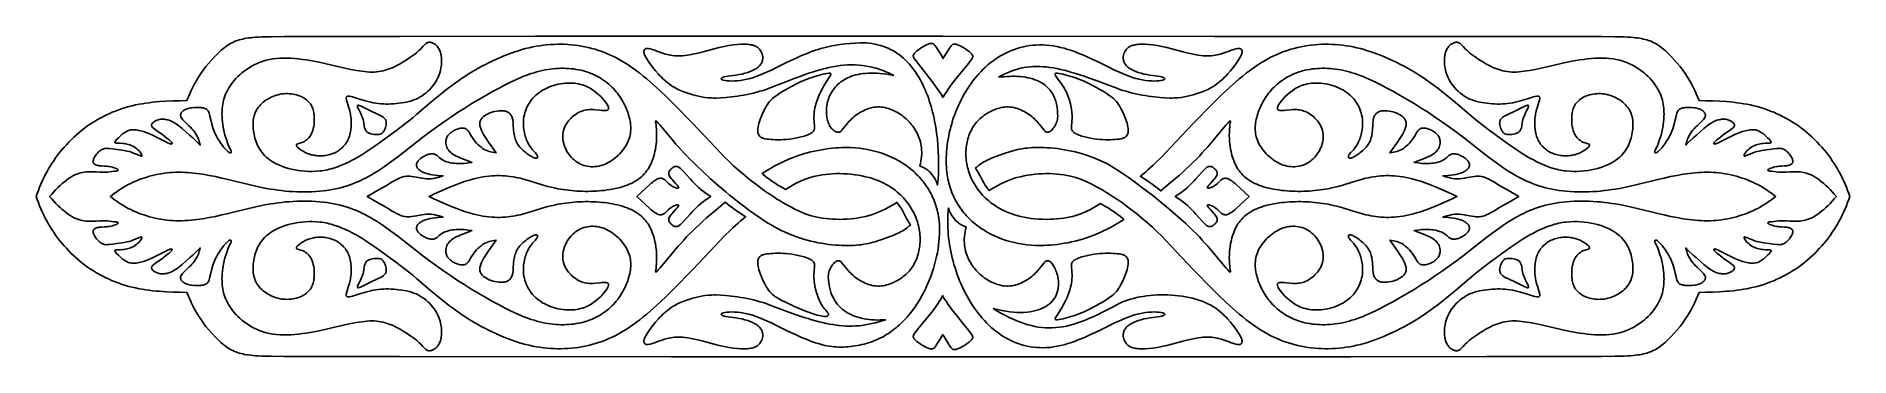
# Model space of a CAD drawing. Extents: x 1205.4 to 1284.4, y 603.9 to 617.9.
import ezdxf

# ---------------------------------------------------------------- set-up
doc = ezdxf.new("R2010")
doc.units = 0
doc.layers.add('LAYER_1', color=18, linetype='CONTINUOUS')

msp = doc.modelspace()

# ---------------------------------------------------------------- linework, layer by layer
at = {"layer": 'LAYER_1'}
for points in [[(1221.216, 617.868), (1218.057, 617.865), (1216.991, 617.863), (1216.198, 617.859), (1215.628, 617.853), (1215.23, 617.843), (1215.079, 617.837), (1214.952, 617.829), (1214.842, 617.821), (1214.744, 617.811), (1214.651, 617.799), (1214.562, 617.786), (1214.477, 617.771), (1214.396, 617.755), (1214.318, 617.736), (1214.243, 617.716), (1214.171, 617.693), (1214.1, 617.668), (1214.032, 617.64), (1213.965, 617.609), (1213.899, 617.576), (1213.835, 617.54), (1213.77, 617.5), (1213.706, 617.458), (1213.642, 617.411), (1213.577, 617.362), (1213.512, 617.308), (1213.445, 617.251), (1213.379, 617.191), (1213.312, 617.128), (1213.179, 616.995), (1213.047, 616.853), (1212.918, 616.704), (1212.795, 616.552), (1212.679, 616.398), (1212.571, 616.244), (1212.473, 616.092), (1212.384, 615.943), (1212.302, 615.795), (1212.227, 615.649), (1212.158, 615.504), (1212.092, 615.36), (1211.966, 615.073), (1211.667, 615.066), (1211.368, 615.056), (1211.07, 615.043), (1210.772, 615.023), (1210.623, 615.01), (1210.475, 614.995), (1210.326, 614.978), (1210.178, 614.958), (1210.031, 614.934), (1209.883, 614.908), (1209.736, 614.878), (1209.589, 614.844), (1209.443, 614.806), (1209.297, 614.765), (1209.151, 614.719), (1209.007, 614.669), (1208.863, 614.616), (1208.72, 614.558), (1208.579, 614.497), (1208.439, 614.432), (1208.301, 614.363), (1208.165, 614.291), (1208.03, 614.214), (1207.898, 614.134), (1207.768, 614.05), (1207.64, 613.963), (1207.515, 613.872), (1207.392, 613.777), (1207.272, 613.679), (1207.155, 613.578), (1207.042, 613.474), (1206.931, 613.366), (1206.823, 613.257), (1206.719, 613.146), (1206.618, 613.032), (1206.521, 612.918), (1206.427, 612.802), (1206.337, 612.685), (1206.251, 612.567), (1206.168, 612.45), (1206.089, 612.332), (1206.015, 612.214), (1205.944, 612.098), (1205.878, 611.982), (1205.802, 611.84), (1205.732, 611.7), (1205.667, 611.562), (1205.607, 611.425), (1205.552, 611.289), (1205.501, 611.155), (1205.454, 611.021), (1205.409, 610.888), (1205.454, 610.756), (1205.501, 610.622), (1205.552, 610.487), (1205.607, 610.352), (1205.667, 610.215), (1205.732, 610.076), (1205.802, 609.937), (1205.878, 609.795), (1205.944, 609.679), (1206.015, 609.562), (1206.089, 609.445), (1206.168, 609.327), (1206.251, 609.209), (1206.337, 609.092), (1206.427, 608.975), (1206.521, 608.859), (1206.618, 608.744), (1206.719, 608.631), (1206.823, 608.52), (1206.931, 608.41), (1207.042, 608.303), (1207.155, 608.199), (1207.272, 608.097), (1207.392, 607.999), (1207.515, 607.905), (1207.64, 607.814), (1207.768, 607.726), (1207.898, 607.642), (1208.03, 607.562), (1208.165, 607.486), (1208.301, 607.413), (1208.439, 607.345), (1208.579, 607.279), (1208.72, 607.218), (1208.863, 607.161), (1209.007, 607.107), (1209.151, 607.058), (1209.297, 607.012), (1209.443, 606.97), (1209.589, 606.933), (1209.736, 606.899), (1209.883, 606.869), (1210.031, 606.842), (1210.178, 606.819), (1210.326, 606.799), (1210.475, 606.781), (1210.623, 606.766), (1210.772, 606.754), (1211.07, 606.734), (1211.368, 606.72), (1211.667, 606.711), (1211.966, 606.703), (1212.092, 606.417), (1212.158, 606.273), (1212.227, 606.128), (1212.302, 605.982), (1212.384, 605.834), (1212.473, 605.684), (1212.571, 605.533), (1212.679, 605.379), (1212.795, 605.225), (1212.918, 605.072), (1213.047, 604.924), (1213.179, 604.782), (1213.312, 604.648), (1213.379, 604.585), (1213.445, 604.525), (1213.512, 604.468), (1213.577, 604.415), (1213.642, 604.365), (1213.706, 604.319), (1213.77, 604.276), (1213.835, 604.237), (1213.899, 604.201), (1213.965, 604.167), (1214.032, 604.137), (1214.1, 604.109), (1214.171, 604.084), (1214.243, 604.061), (1214.318, 604.04), (1214.396, 604.022), (1214.477, 604.005), (1214.562, 603.991), (1214.651, 603.978), (1214.744, 603.966), (1214.842, 603.956), (1214.952, 603.947), (1215.079, 603.939), (1215.23, 603.933), (1215.628, 603.922), (1216.198, 603.915), (1216.991, 603.911), (1218.057, 603.909), (1221.216, 603.908), (1233.059, 603.905), (1244.886, 603.901), (1256.712, 603.9), (1262.628, 603.903), (1268.549, 603.908), (1271.708, 603.912), (1272.774, 603.914), (1273.567, 603.918), (1274.137, 603.924), (1274.535, 603.934), (1274.686, 603.94), (1274.813, 603.947), (1274.922, 603.956), (1275.021, 603.966), (1275.114, 603.978), (1275.203, 603.991), (1275.288, 604.005), (1275.369, 604.022), (1275.447, 604.04), (1275.522, 604.061), (1275.594, 604.084), (1275.665, 604.109), (1275.733, 604.137), (1275.8, 604.167), (1275.865, 604.201), (1275.93, 604.237), (1275.994, 604.276), (1276.059, 604.319), (1276.123, 604.365), (1276.188, 604.415), (1276.253, 604.468), (1276.319, 604.525), (1276.386, 604.585), (1276.453, 604.648), (1276.586, 604.782), (1276.718, 604.924), (1276.846, 605.072), (1276.97, 605.225), (1277.086, 605.379), (1277.194, 605.533), (1277.292, 605.684), (1277.381, 605.834), (1277.462, 605.982), (1277.537, 606.128), (1277.607, 606.273), (1277.673, 606.417), (1277.799, 606.703), (1278.098, 606.711), (1278.397, 606.72), (1278.695, 606.734), (1278.993, 606.754), (1279.142, 606.766), (1279.29, 606.781), (1279.438, 606.799), (1279.586, 606.819), (1279.734, 606.842), (1279.882, 606.869), (1280.029, 606.899), (1280.176, 606.933), (1280.322, 606.97), (1280.468, 607.012), (1280.614, 607.058), (1280.758, 607.107), (1280.902, 607.161), (1281.045, 607.218), (1281.186, 607.279), (1281.325, 607.345), (1281.464, 607.413), (1281.6, 607.486), (1281.735, 607.562), (1281.867, 607.642), (1281.997, 607.726), (1282.125, 607.814), (1282.25, 607.905), (1282.373, 607.999), (1282.493, 608.097), (1282.61, 608.199), (1282.723, 608.303), (1282.834, 608.41), (1282.942, 608.52), (1283.046, 608.631), (1283.147, 608.744), (1283.244, 608.859), (1283.338, 608.975), (1283.428, 609.092), (1283.514, 609.209), (1283.597, 609.327), (1283.675, 609.445), (1283.75, 609.562), (1283.821, 609.679), (1283.887, 609.795), (1283.963, 609.937), (1284.033, 610.076), (1284.098, 610.215), (1284.157, 610.352), (1284.213, 610.487), (1284.264, 610.622), (1284.311, 610.756), (1284.356, 610.888), (1284.311, 611.021), (1284.264, 611.155), (1284.213, 611.289), (1284.157, 611.425), (1284.098, 611.562), (1284.033, 611.7), (1283.963, 611.84), (1283.887, 611.982), (1283.821, 612.098), (1283.75, 612.214), (1283.675, 612.332), (1283.597, 612.45), (1283.514, 612.567), (1283.428, 612.685), (1283.338, 612.802), (1283.244, 612.918), (1283.147, 613.032), (1283.046, 613.146), (1282.942, 613.257), (1282.834, 613.366), (1282.723, 613.474), (1282.61, 613.578), (1282.493, 613.679), (1282.373, 613.777), (1282.25, 613.872), (1282.125, 613.963), (1281.997, 614.05), (1281.867, 614.134), (1281.735, 614.214), (1281.6, 614.291), (1281.464, 614.363), (1281.325, 614.432), (1281.186, 614.497), (1281.045, 614.558), (1280.902, 614.616), (1280.758, 614.669), (1280.614, 614.719), (1280.468, 614.765), (1280.322, 614.806), (1280.176, 614.844), (1280.029, 614.878), (1279.882, 614.908), (1279.734, 614.934), (1279.586, 614.958), (1279.438, 614.978), (1279.29, 614.995), (1279.142, 615.01), (1278.993, 615.023), (1278.695, 615.043), (1278.397, 615.056), (1278.098, 615.066), (1277.799, 615.073), (1277.673, 615.36), (1277.607, 615.504), (1277.537, 615.649), (1277.462, 615.795), (1277.381, 615.943), (1277.292, 616.092), (1277.194, 616.244), (1277.086, 616.398), (1276.97, 616.552), (1276.846, 616.704), (1276.718, 616.853), (1276.586, 616.995), (1276.453, 617.128), (1276.386, 617.191), (1276.319, 617.251), (1276.253, 617.308), (1276.188, 617.362), (1276.123, 617.411), (1276.059, 617.458), (1275.994, 617.5), (1275.93, 617.54), (1275.865, 617.576), (1275.8, 617.609), (1275.733, 617.64), (1275.665, 617.668), (1275.594, 617.693), (1275.522, 617.716), (1275.447, 617.736), (1275.369, 617.755), (1275.288, 617.771), (1275.203, 617.786), (1275.114, 617.799), (1275.021, 617.811), (1274.922, 617.821), (1274.813, 617.83), (1274.686, 617.837), (1274.535, 617.844), (1274.137, 617.854), (1273.567, 617.861), (1272.774, 617.865), (1271.708, 617.867), (1268.549, 617.868), (1256.706, 617.871), (1244.879, 617.876), (1233.053, 617.877), (1227.137, 617.874), (1221.216, 617.868)], [(1243.479, 609.655), (1243.441, 609.7), (1243.407, 609.745), (1243.377, 609.791), (1243.348, 609.838), (1243.294, 609.936), (1243.24, 610.044), (1243.178, 610.164), (1243.101, 610.3), (1243.055, 610.375), (1243.003, 610.455), (1242.944, 610.541), (1242.877, 610.633), (1242.753, 610.555), (1242.628, 610.479), (1242.5, 610.406), (1242.369, 610.338), (1242.235, 610.273), (1242.098, 610.213), (1241.957, 610.158), (1241.812, 610.107), (1241.663, 610.063), (1241.511, 610.023), (1241.356, 609.989), (1241.198, 609.96), (1241.039, 609.936), (1240.878, 609.918), (1240.717, 609.904), (1240.556, 609.896), (1240.395, 609.892), (1240.236, 609.893), (1240.078, 609.899), (1239.923, 609.91), (1239.771, 609.925), (1239.622, 609.945), (1239.478, 609.97), (1239.338, 609.999), (1239.22, 610.028), (1239.099, 610.064), (1238.975, 610.106), (1238.849, 610.153), (1238.721, 610.205), (1238.591, 610.262), (1238.46, 610.324), (1238.327, 610.391), (1238.193, 610.461), (1238.059, 610.536), (1237.923, 610.614), (1237.788, 610.695), (1237.652, 610.779), (1237.516, 610.867), (1237.381, 610.956), (1237.246, 611.048), (1237.112, 611.142), (1236.979, 611.238), (1236.718, 611.434), (1236.464, 611.633), (1236.22, 611.833), (1235.986, 612.033), (1235.766, 612.23), (1235.561, 612.422), (1235.373, 612.606), (1235.166, 612.818), (1234.947, 613.047), (1234.478, 613.545), (1233.97, 614.084), (1233.704, 614.363), (1233.431, 614.646), (1233.15, 614.931), (1232.864, 615.214), (1232.574, 615.491), (1232.427, 615.627), (1232.279, 615.76), (1232.131, 615.89), (1231.982, 616.017), (1231.833, 616.141), (1231.683, 616.26), (1231.533, 616.374), (1231.383, 616.483), (1231.233, 616.587), (1231.083, 616.685), (1230.934, 616.777), (1230.785, 616.863), (1230.635, 616.943), (1230.487, 617.017), (1230.338, 617.086), (1230.189, 617.148), (1230.04, 617.206), (1229.892, 617.258), (1229.743, 617.305), (1229.594, 617.347), (1229.446, 617.385), (1229.297, 617.417), (1229.147, 617.445), (1228.998, 617.469), (1228.848, 617.489), (1228.699, 617.504), (1228.548, 617.516), (1228.398, 617.523), (1228.247, 617.527), (1228.095, 617.526), (1227.944, 617.521), (1227.791, 617.513), (1227.639, 617.5), (1227.485, 617.483), (1227.332, 617.462), (1227.177, 617.437), (1227.022, 617.407), (1226.867, 617.373), (1226.711, 617.335), (1226.554, 617.293), (1226.396, 617.246), (1226.238, 617.195), (1226.079, 617.14), (1225.919, 617.08), (1225.76, 617.017), (1225.6, 616.949), (1225.441, 616.879), (1225.282, 616.805), (1225.124, 616.728), (1224.967, 616.648), (1224.812, 616.566), (1224.658, 616.481), (1224.507, 616.395), (1224.357, 616.306), (1224.21, 616.216), (1224.066, 616.124), (1223.925, 616.032), (1223.787, 615.938), (1223.653, 615.844), (1223.522, 615.749), (1223.394, 615.654), (1223.27, 615.558), (1223.03, 615.368), (1222.802, 615.18), (1222.584, 614.995), (1222.375, 614.815), (1221.982, 614.476), (1221.795, 614.319), (1221.612, 614.169), (1221.428, 614.024), (1221.242, 613.88), (1221.05, 613.735), (1220.848, 613.586), (1220.407, 613.269), (1220.16, 613.095), (1219.898, 612.916), (1219.761, 612.827), (1219.621, 612.738), (1219.478, 612.651), (1219.332, 612.566), (1219.183, 612.484), (1219.031, 612.406), (1218.878, 612.332), (1218.722, 612.263), (1218.565, 612.201), (1218.406, 612.145), (1218.246, 612.097), (1218.166, 612.076), (1218.085, 612.057), (1218.005, 612.04), (1217.924, 612.025), (1217.843, 612.013), (1217.762, 612.002), (1217.6, 611.987), (1217.439, 611.98), (1217.28, 611.98), (1217.123, 611.988), (1216.968, 612.001), (1216.816, 612.021), (1216.668, 612.047), (1216.523, 612.078), (1216.384, 612.115), (1216.25, 612.156), (1216.122, 612.201), (1216, 612.25), (1215.884, 612.302), (1215.777, 612.358), (1215.677, 612.417), (1215.585, 612.478), (1215.5, 612.541), (1215.422, 612.607), (1215.351, 612.675), (1215.286, 612.744), (1215.227, 612.816), (1215.173, 612.889), (1215.125, 612.964), (1215.082, 613.039), (1215.044, 613.116), (1215.009, 613.194), (1214.979, 613.273), (1214.952, 613.352), (1214.929, 613.432), (1214.909, 613.512), (1214.891, 613.592), (1214.876, 613.672), (1214.863, 613.752), (1214.854, 613.832), (1214.848, 613.911), (1214.845, 613.99), (1214.846, 614.067), (1214.85, 614.144), (1214.858, 614.221), (1214.87, 614.295), (1214.886, 614.369), (1214.906, 614.441), (1214.93, 614.511), (1214.959, 614.58), (1214.993, 614.647), (1215.031, 614.712), (1215.073, 614.774), (1215.121, 614.834), (1215.172, 614.892), (1215.228, 614.947), (1215.287, 615), (1215.35, 615.049), (1215.416, 615.096), (1215.485, 615.139), (1215.556, 615.18), (1215.63, 615.216), (1215.705, 615.25), (1215.782, 615.279), (1215.861, 615.305), (1215.94, 615.327), (1216.021, 615.344), (1216.102, 615.358), (1216.183, 615.367), (1216.264, 615.372), (1216.345, 615.373), (1216.425, 615.369), (1216.504, 615.362), (1216.582, 615.352), (1216.658, 615.337), (1216.732, 615.319), (1216.804, 615.298), (1216.874, 615.273), (1216.941, 615.245), (1217.005, 615.215), (1217.065, 615.181), (1217.122, 615.145), (1217.174, 615.106), (1217.223, 615.064), (1217.267, 615.02), (1217.306, 614.974), (1217.341, 614.925), (1217.373, 614.876), (1217.4, 614.824), (1217.424, 614.772), (1217.445, 614.718), (1217.462, 614.663), (1217.477, 614.608), (1217.489, 614.553), (1217.498, 614.498), (1217.505, 614.442), (1217.513, 614.333), (1217.514, 614.227), (1217.51, 614.125), (1217.501, 614.029), (1217.488, 613.938), (1217.469, 613.853), (1217.447, 613.773), (1217.42, 613.697), (1217.389, 613.628), (1217.355, 613.564), (1217.316, 613.505), (1217.275, 613.451), (1217.231, 613.403), (1217.184, 613.36), (1217.135, 613.323), (1217.085, 613.29), (1217.033, 613.263), (1216.98, 613.24), (1216.928, 613.223), (1216.877, 613.208), (1216.79, 613.182), (1216.759, 613.168), (1216.747, 613.159), (1216.739, 613.149), (1216.734, 613.138), (1216.733, 613.126), (1216.735, 613.112), (1216.742, 613.095), (1216.753, 613.077), (1216.769, 613.057), (1216.813, 613.012), (1216.871, 612.963), (1216.942, 612.912), (1217.024, 612.861), (1217.116, 612.812), (1217.215, 612.767), (1217.267, 612.747), (1217.321, 612.729), (1217.375, 612.712), (1217.43, 612.698), (1217.486, 612.687), (1217.543, 612.677), (1217.6, 612.67), (1217.658, 612.664), (1217.716, 612.661), (1217.775, 612.66), (1217.833, 612.662), (1217.892, 612.665), (1217.95, 612.671), (1218.009, 612.679), (1218.067, 612.689), (1218.125, 612.702), (1218.182, 612.716), (1218.239, 612.733), (1218.295, 612.753), (1218.351, 612.774), (1218.405, 612.798), (1218.458, 612.824), (1218.511, 612.853), (1218.561, 612.884), (1218.611, 612.917), (1218.658, 612.953), (1218.704, 612.991), (1218.748, 613.032), (1218.79, 613.076), (1218.83, 613.122), (1218.868, 613.17), (1218.903, 613.221), (1218.936, 613.275), (1218.966, 613.332), (1218.993, 613.391), (1219.018, 613.453), (1219.04, 613.517), (1219.059, 613.583), (1219.075, 613.65), (1219.089, 613.719), (1219.101, 613.789), (1219.11, 613.86), (1219.116, 613.931), (1219.12, 614.003), (1219.122, 614.075), (1219.121, 614.146), (1219.118, 614.217), (1219.112, 614.288), (1219.105, 614.357), (1219.095, 614.425), (1219.083, 614.492), (1219.069, 614.557), (1219.038, 614.681), (1219.004, 614.797), (1218.971, 614.902), (1218.941, 614.996), (1218.917, 615.078), (1218.909, 615.113), (1218.904, 615.145), (1218.902, 615.173), (1218.903, 615.198), (1218.908, 615.218), (1218.917, 615.234), (1218.929, 615.247), (1218.945, 615.256), (1218.965, 615.262), (1218.987, 615.265), (1219.012, 615.265), (1219.04, 615.263), (1219.105, 615.251), (1219.178, 615.233), (1219.348, 615.181), (1219.54, 615.12), (1219.748, 615.059), (1219.857, 615.03), (1219.967, 615.003), (1220.079, 614.979), (1220.191, 614.959), (1220.303, 614.943), (1220.415, 614.931), (1220.526, 614.924), (1220.638, 614.92), (1220.75, 614.92), (1220.861, 614.923), (1220.973, 614.93), (1221.085, 614.939), (1221.197, 614.952), (1221.309, 614.967), (1221.42, 614.985), (1221.53, 615.008), (1221.637, 615.034), (1221.743, 615.064), (1221.845, 615.098), (1221.943, 615.137), (1222.038, 615.181), (1222.128, 615.23), (1222.215, 615.284), (1222.298, 615.343), (1222.378, 615.406), (1222.454, 615.474), (1222.527, 615.546), (1222.597, 615.622), (1222.664, 615.703), (1222.727, 615.789), (1222.786, 615.878), (1222.841, 615.971), (1222.891, 616.069), (1222.935, 616.17), (1222.972, 616.275), (1223.003, 616.385), (1223.027, 616.497), (1223.044, 616.612), (1223.053, 616.727), (1223.054, 616.785), (1223.053, 616.842), (1223.051, 616.898), (1223.046, 616.953), (1223.039, 617.007), (1223.03, 617.059), (1223.019, 617.11), (1223.006, 617.16), (1222.991, 617.207), (1222.973, 617.252), (1222.953, 617.295), (1222.931, 617.335), (1222.907, 617.373), (1222.882, 617.409), (1222.855, 617.441), (1222.827, 617.471), (1222.798, 617.499), (1222.768, 617.523), (1222.738, 617.545), (1222.707, 617.564), (1222.676, 617.58), (1222.645, 617.593), (1222.615, 617.602), (1222.584, 617.609), (1222.555, 617.613), (1222.526, 617.613), (1222.499, 617.611), (1222.473, 617.605), (1222.447, 617.596), (1222.422, 617.585), (1222.398, 617.571), (1222.374, 617.555), (1222.327, 617.518), (1222.281, 617.474), (1222.234, 617.425), (1222.135, 617.319), (1222.081, 617.265), (1222.022, 617.211), (1221.957, 617.155), (1221.885, 617.097), (1221.805, 617.036), (1221.716, 616.973), (1221.617, 616.905), (1221.506, 616.832), (1221.382, 616.754), (1221.247, 616.674), (1221.1, 616.594), (1221.023, 616.556), (1220.943, 616.519), (1220.86, 616.484), (1220.775, 616.451), (1220.688, 616.42), (1220.598, 616.393), (1220.506, 616.369), (1220.412, 616.349), (1220.316, 616.333), (1220.218, 616.321), (1220.118, 616.315), (1220.015, 616.313), (1219.911, 616.315), (1219.804, 616.322), (1219.695, 616.332), (1219.583, 616.346), (1219.468, 616.364), (1219.351, 616.384), (1219.106, 616.432), (1218.847, 616.489), (1218.283, 616.62), (1217.977, 616.689), (1217.657, 616.756), (1217.494, 616.787), (1217.329, 616.817), (1217.163, 616.843), (1216.997, 616.867), (1216.83, 616.887), (1216.664, 616.903), (1216.5, 616.914), (1216.336, 616.921), (1216.176, 616.922), (1216.017, 616.916), (1215.863, 616.905), (1215.712, 616.886), (1215.638, 616.873), (1215.565, 616.859), (1215.423, 616.826), (1215.286, 616.786), (1215.153, 616.739), (1215.025, 616.687), (1214.902, 616.63), (1214.784, 616.568), (1214.67, 616.501), (1214.562, 616.43), (1214.459, 616.356), (1214.362, 616.279), (1214.27, 616.199), (1214.183, 616.117), (1214.102, 616.033), (1214.027, 615.948), (1213.957, 615.863), (1213.893, 615.776), (1213.835, 615.69), (1213.782, 615.603), (1213.734, 615.517), (1213.692, 615.43), (1213.654, 615.343), (1213.621, 615.256), (1213.592, 615.169), (1213.567, 615.082), (1213.547, 614.995), (1213.53, 614.909), (1213.516, 614.823), (1213.506, 614.737), (1213.499, 614.651), (1213.495, 614.566), (1213.494, 614.482), (1213.495, 614.398), (1213.499, 614.315), (1213.505, 614.233), (1213.512, 614.152), (1213.533, 613.994), (1213.56, 613.842), (1213.591, 613.698), (1213.625, 613.564), (1213.661, 613.441), (1213.698, 613.33), (1213.734, 613.232), (1213.768, 613.146), (1213.828, 613.01), (1213.872, 612.911), (1213.887, 612.874), (1213.895, 612.843), (1213.896, 612.818), (1213.893, 612.808), (1213.89, 612.799), (1213.884, 612.793), (1213.876, 612.788), (1213.867, 612.786), (1213.856, 612.786), (1213.843, 612.789), (1213.828, 612.795), (1213.793, 612.814), (1213.751, 612.846), (1213.701, 612.891), (1213.643, 612.951), (1213.581, 613.023), (1213.514, 613.106), (1213.447, 613.199), (1213.379, 613.299), (1213.314, 613.403), (1213.253, 613.512), (1213.199, 613.622), (1213.152, 613.731), (1213.113, 613.839), (1213.08, 613.945), (1213.052, 614.047), (1213.008, 614.234), (1212.972, 614.393), (1212.954, 614.459), (1212.936, 614.516), (1212.917, 614.565), (1212.897, 614.607), (1212.874, 614.642), (1212.849, 614.671), (1212.82, 614.695), (1212.788, 614.715), (1212.752, 614.731), (1212.712, 614.743), (1212.668, 614.753), (1212.622, 614.76), (1212.572, 614.764), (1212.521, 614.767), (1212.412, 614.768), (1212.3, 614.765), (1212.186, 614.757), (1212.131, 614.749), (1212.076, 614.74), (1212.024, 614.728), (1211.974, 614.712), (1211.927, 614.694), (1211.883, 614.673), (1211.842, 614.649), (1211.806, 614.623), (1211.774, 614.595), (1211.746, 614.566), (1211.724, 614.535), (1211.708, 614.504), (1211.697, 614.472), (1211.693, 614.439), (1211.695, 614.405), (1211.705, 614.369), (1211.722, 614.331), (1211.746, 614.29), (1211.779, 614.246), (1211.821, 614.198), (1211.871, 614.147), (1211.928, 614.092), (1212.055, 613.973), (1212.12, 613.91), (1212.184, 613.844), (1212.245, 613.777), (1212.3, 613.708), (1212.348, 613.638), (1212.389, 613.568), (1212.424, 613.496), (1212.455, 613.424), (1212.482, 613.352), (1212.506, 613.279), (1212.549, 613.133), (1212.42, 613.258), (1212.223, 613.442), (1212.081, 613.569), (1211.921, 613.71), (1211.76, 613.848), (1211.614, 613.968), (1211.497, 614.057), (1211.447, 614.091), (1211.401, 614.119), (1211.357, 614.143), (1211.316, 614.164), (1211.232, 614.197), (1211.14, 614.226), (1211.091, 614.238), (1211.042, 614.249), (1210.993, 614.257), (1210.943, 614.262), (1210.895, 614.264), (1210.847, 614.262), (1210.802, 614.257), (1210.758, 614.248), (1210.716, 614.235), (1210.676, 614.22), (1210.638, 614.203), (1210.601, 614.184), (1210.534, 614.142), (1210.503, 614.12), (1210.476, 614.097), (1210.453, 614.073), (1210.436, 614.048), (1210.43, 614.034), (1210.426, 614.021), (1210.424, 614.006), (1210.425, 613.991), (1210.428, 613.976), (1210.434, 613.959), (1210.443, 613.942), (1210.455, 613.925), (1210.488, 613.887), (1210.532, 613.846), (1210.585, 613.804), (1210.644, 613.759), (1210.913, 613.572), (1211.039, 613.48), (1211.148, 613.393), (1211.195, 613.353), (1211.235, 613.316), (1211.268, 613.282), (1211.293, 613.252), (1211.31, 613.226), (1211.318, 613.205), (1211.319, 613.197), (1211.318, 613.19), (1211.314, 613.184), (1211.309, 613.18), (1211.3, 613.178), (1211.29, 613.177), (1211.262, 613.18), (1211.224, 613.19), (1211.176, 613.208), (1211.118, 613.233), (1211.052, 613.265), (1210.903, 613.343), (1210.586, 613.51), (1210.444, 613.578), (1210.315, 613.633), (1210.192, 613.679), (1210.07, 613.718), (1209.943, 613.753), (1209.88, 613.768), (1209.816, 613.78), (1209.753, 613.79), (1209.691, 613.796), (1209.63, 613.798), (1209.572, 613.795), (1209.516, 613.788), (1209.463, 613.775), (1209.411, 613.759), (1209.361, 613.737), (1209.312, 613.712), (1209.263, 613.683), (1209.215, 613.65), (1209.167, 613.614), (1209.071, 613.535), (1208.982, 613.451), (1208.906, 613.373), (1208.876, 613.338), (1208.853, 613.308), (1208.838, 613.283), (1208.829, 613.263), (1208.828, 613.247), (1208.833, 613.236), (1208.844, 613.227), (1208.862, 613.221), (1208.885, 613.217), (1208.914, 613.215), (1209.076, 613.209), (1209.18, 613.202), (1209.237, 613.195), (1209.296, 613.185), (1209.357, 613.173), (1209.419, 613.156), (1209.482, 613.136), (1209.545, 613.113), (1209.608, 613.085), (1209.669, 613.052), (1209.727, 613.015), (1209.783, 612.973), (1209.836, 612.927), (1209.883, 612.878), (1209.925, 612.828), (1209.96, 612.78), (1209.986, 612.736), (1210.004, 612.699), (1210.008, 612.683), (1210.01, 612.67), (1210.009, 612.66), (1210.005, 612.653), (1209.998, 612.649), (1209.987, 612.648), (1209.957, 612.654), (1209.915, 612.67), (1209.862, 612.693), (1209.726, 612.752), (1209.643, 612.784), (1209.552, 612.815), (1209.453, 612.844), (1209.348, 612.869), (1209.24, 612.891), (1209.131, 612.911), (1208.92, 612.944), (1208.734, 612.968), (1208.588, 612.984), (1208.528, 612.988), (1208.475, 612.989), (1208.427, 612.987), (1208.383, 612.981), (1208.342, 612.97), (1208.302, 612.955), (1208.262, 612.935), (1208.222, 612.911), (1208.182, 612.882), (1208.143, 612.85), (1208.106, 612.814), (1208.07, 612.776), (1208.035, 612.736), (1208.003, 612.695), (1207.974, 612.652), (1207.947, 612.609), (1207.925, 612.567), (1207.907, 612.524), (1207.894, 612.484), (1207.887, 612.445), (1207.887, 612.408), (1207.889, 612.391), (1207.893, 612.375), (1207.899, 612.36), (1207.907, 612.345), (1207.929, 612.319), (1207.956, 612.296), (1207.989, 612.276), (1208.027, 612.26), (1208.069, 612.246), (1208.114, 612.235), (1208.161, 612.228), (1208.211, 612.223), (1208.261, 612.219), (1208.368, 612.215), (1208.482, 612.209), (1208.542, 612.202), (1208.604, 612.193), (1208.668, 612.18), (1208.731, 612.163), (1208.792, 612.145), (1208.848, 612.125), (1208.897, 612.104), (1208.937, 612.084), (1208.964, 612.064), (1208.973, 612.055), (1208.978, 612.047), (1208.98, 612.039), (1208.977, 612.032), (1208.971, 612.025), (1208.962, 612.019), (1208.935, 612.009), (1208.898, 612), (1208.806, 611.986), (1208.704, 611.974), (1208.506, 611.955), (1208.404, 611.949), (1208.291, 611.948), (1208.163, 611.952), (1208.023, 611.959), (1207.875, 611.965), (1207.723, 611.967), (1207.647, 611.965), (1207.571, 611.96), (1207.494, 611.952), (1207.416, 611.939), (1207.337, 611.921), (1207.256, 611.898), (1207.173, 611.867), (1207.088, 611.83), (1207, 611.784), (1206.91, 611.731), (1206.818, 611.671), (1206.726, 611.605), (1206.633, 611.533), (1206.541, 611.456), (1206.449, 611.374), (1206.36, 611.289), (1206.265, 611.193), (1206.172, 611.094), (1206.081, 610.992), (1205.992, 610.888), (1206.081, 610.784), (1206.172, 610.683), (1206.265, 610.583), (1206.36, 610.488), (1206.449, 610.402), (1206.541, 610.321), (1206.633, 610.244), (1206.726, 610.172), (1206.818, 610.106), (1206.91, 610.046), (1207, 609.993), (1207.088, 609.947), (1207.173, 609.909), (1207.256, 609.879), (1207.337, 609.855), (1207.416, 609.837), (1207.494, 609.825), (1207.571, 609.816), (1207.647, 609.812), (1207.723, 609.809), (1207.875, 609.811), (1208.023, 609.817), (1208.163, 609.824), (1208.291, 609.829), (1208.404, 609.828), (1208.506, 609.822), (1208.704, 609.802), (1208.806, 609.791), (1208.898, 609.777), (1208.935, 609.768), (1208.962, 609.757), (1208.971, 609.751), (1208.977, 609.745), (1208.98, 609.738), (1208.978, 609.73), (1208.973, 609.721), (1208.964, 609.712), (1208.937, 609.693), (1208.897, 609.672), (1208.848, 609.652), (1208.792, 609.632), (1208.731, 609.613), (1208.668, 609.597), (1208.604, 609.584), (1208.542, 609.574), (1208.482, 609.568), (1208.368, 609.561), (1208.261, 609.557), (1208.211, 609.554), (1208.161, 609.549), (1208.114, 609.541), (1208.069, 609.531), (1208.027, 609.517), (1207.989, 609.501), (1207.956, 609.481), (1207.929, 609.458), (1207.907, 609.431), (1207.899, 609.417), (1207.893, 609.402), (1207.889, 609.385), (1207.887, 609.368), (1207.887, 609.332), (1207.894, 609.293), (1207.907, 609.252), (1207.925, 609.21), (1207.947, 609.167), (1207.974, 609.124), (1208.003, 609.082), (1208.035, 609.04), (1208.07, 609), (1208.106, 608.963), (1208.143, 608.927), (1208.182, 608.895), (1208.222, 608.866), (1208.262, 608.841), (1208.302, 608.821), (1208.342, 608.806), (1208.383, 608.796), (1208.427, 608.79), (1208.475, 608.787), (1208.528, 608.789), (1208.588, 608.793), (1208.734, 608.809), (1208.92, 608.833), (1209.131, 608.865), (1209.24, 608.885), (1209.348, 608.908), (1209.453, 608.933), (1209.552, 608.961), (1209.643, 608.992), (1209.726, 609.024), (1209.862, 609.084), (1209.915, 609.106), (1209.957, 609.122), (1209.987, 609.129), (1209.998, 609.128), (1210.005, 609.124), (1210.009, 609.117), (1210.01, 609.106), (1210.008, 609.093), (1210.004, 609.078), (1209.986, 609.04), (1209.96, 608.997), (1209.925, 608.949), (1209.883, 608.899), (1209.836, 608.85), (1209.783, 608.803), (1209.727, 608.761), (1209.669, 608.724), (1209.608, 608.692), (1209.545, 608.664), (1209.482, 608.64), (1209.419, 608.62), (1209.357, 608.604), (1209.296, 608.591), (1209.237, 608.582), (1209.18, 608.575), (1209.076, 608.567), (1208.914, 608.562), (1208.885, 608.559), (1208.862, 608.555), (1208.844, 608.55), (1208.833, 608.541), (1208.828, 608.529), (1208.829, 608.514), (1208.838, 608.494), (1208.853, 608.469), (1208.876, 608.439), (1208.906, 608.404), (1208.982, 608.325), (1209.071, 608.242), (1209.167, 608.162), (1209.215, 608.126), (1209.263, 608.094), (1209.312, 608.065), (1209.361, 608.039), (1209.411, 608.018), (1209.463, 608.001), (1209.516, 607.989), (1209.572, 607.981), (1209.63, 607.979), (1209.691, 607.981), (1209.753, 607.987), (1209.816, 607.996), (1209.88, 608.009), (1209.943, 608.024), (1210.07, 608.058), (1210.192, 608.098), (1210.315, 608.143), (1210.444, 608.199), (1210.586, 608.267), (1210.903, 608.434), (1211.052, 608.512), (1211.118, 608.544), (1211.176, 608.569), (1211.224, 608.587), (1211.262, 608.597), (1211.29, 608.6), (1211.3, 608.599), (1211.309, 608.596), (1211.314, 608.592), (1211.318, 608.587), (1211.319, 608.58), (1211.318, 608.571), (1211.31, 608.55), (1211.293, 608.525), (1211.268, 608.495), (1211.235, 608.461), (1211.195, 608.424), (1211.148, 608.384), (1211.039, 608.297), (1210.913, 608.204), (1210.644, 608.017), (1210.585, 607.973), (1210.532, 607.93), (1210.488, 607.89), (1210.455, 607.852), (1210.443, 607.834), (1210.434, 607.817), (1210.428, 607.801), (1210.425, 607.785), (1210.424, 607.77), (1210.426, 607.756), (1210.43, 607.742), (1210.436, 607.729), (1210.453, 607.703), (1210.476, 607.68), (1210.503, 607.657), (1210.534, 607.635), (1210.601, 607.593), (1210.638, 607.574), (1210.676, 607.556), (1210.716, 607.541), (1210.758, 607.529), (1210.802, 607.52), (1210.847, 607.514), (1210.895, 607.513), (1210.943, 607.515), (1210.993, 607.52), (1211.042, 607.528), (1211.091, 607.538), (1211.14, 607.551), (1211.232, 607.58), (1211.274, 607.595), (1211.316, 607.613), (1211.357, 607.633), (1211.401, 607.657), (1211.447, 607.686), (1211.497, 607.72), (1211.614, 607.809), (1211.76, 607.928), (1211.921, 608.066), (1212.081, 608.207), (1212.223, 608.335), (1212.42, 608.518), (1212.549, 608.644), (1212.506, 608.497), (1212.482, 608.425), (1212.455, 608.352), (1212.424, 608.28), (1212.389, 608.209), (1212.348, 608.138), (1212.3, 608.068), (1212.245, 608), (1212.184, 607.932), (1212.12, 607.867), (1212.055, 607.803), (1211.928, 607.684), (1211.871, 607.63), (1211.821, 607.578), (1211.779, 607.531), (1211.746, 607.487), (1211.722, 607.446), (1211.705, 607.408), (1211.695, 607.372), (1211.693, 607.338), (1211.697, 607.305), (1211.708, 607.273), (1211.724, 607.241), (1211.746, 607.211), (1211.774, 607.181), (1211.806, 607.153), (1211.842, 607.127), (1211.883, 607.104), (1211.927, 607.082), (1211.974, 607.064), (1212.024, 607.049), (1212.076, 607.037), (1212.131, 607.027), (1212.186, 607.02), (1212.3, 607.011), (1212.412, 607.009), (1212.521, 607.01), (1212.572, 607.012), (1212.622, 607.017), (1212.668, 607.024), (1212.712, 607.033), (1212.752, 607.046), (1212.788, 607.062), (1212.82, 607.081), (1212.849, 607.105), (1212.874, 607.135), (1212.897, 607.17), (1212.917, 607.212), (1212.936, 607.261), (1212.954, 607.318), (1212.972, 607.384), (1213.008, 607.543), (1213.052, 607.73), (1213.08, 607.832), (1213.113, 607.937), (1213.152, 608.045), (1213.199, 608.155), (1213.253, 608.265), (1213.314, 608.373), (1213.379, 608.478), (1213.447, 608.578), (1213.514, 608.67), (1213.581, 608.754), (1213.643, 608.826), (1213.701, 608.885), (1213.751, 608.931), (1213.793, 608.963), (1213.828, 608.982), (1213.843, 608.987), (1213.856, 608.99), (1213.867, 608.99), (1213.876, 608.988), (1213.884, 608.984), (1213.89, 608.977), (1213.893, 608.969), (1213.896, 608.959), (1213.895, 608.934), (1213.887, 608.903), (1213.872, 608.865), (1213.828, 608.767), (1213.768, 608.63), (1213.734, 608.545), (1213.698, 608.447), (1213.661, 608.336), (1213.625, 608.213), (1213.591, 608.078), (1213.56, 607.935), (1213.533, 607.783), (1213.512, 607.625), (1213.505, 607.544), (1213.499, 607.462), (1213.495, 607.378), (1213.494, 607.295), (1213.495, 607.21), (1213.499, 607.125), (1213.506, 607.04), (1213.516, 606.954), (1213.53, 606.868), (1213.547, 606.781), (1213.567, 606.695), (1213.592, 606.608), (1213.621, 606.521), (1213.654, 606.434), (1213.692, 606.347), (1213.734, 606.26), (1213.782, 606.173), (1213.835, 606.087), (1213.893, 606), (1213.957, 605.914), (1214.027, 605.828), (1214.102, 605.743), (1214.183, 605.66), (1214.27, 605.578), (1214.362, 605.498), (1214.459, 605.421), (1214.562, 605.346), (1214.67, 605.276), (1214.784, 605.209), (1214.902, 605.147), (1215.025, 605.089), (1215.153, 605.037), (1215.286, 604.991), (1215.423, 604.951), (1215.565, 604.917), (1215.638, 604.903), (1215.712, 604.891), (1215.863, 604.872), (1216.017, 604.86), (1216.176, 604.855), (1216.336, 604.856), (1216.5, 604.862), (1216.664, 604.874), (1216.83, 604.89), (1216.997, 604.91), (1217.163, 604.933), (1217.329, 604.96), (1217.494, 604.989), (1217.657, 605.021), (1217.977, 605.087), (1218.283, 605.157), (1218.847, 605.287), (1219.106, 605.344), (1219.351, 605.393), (1219.468, 605.413), (1219.583, 605.43), (1219.695, 605.444), (1219.804, 605.455), (1219.911, 605.461), (1220.015, 605.464), (1220.118, 605.462), (1220.218, 605.455), (1220.316, 605.444), (1220.412, 605.428), (1220.506, 605.408), (1220.598, 605.384), (1220.688, 605.356), (1220.775, 605.326), (1220.86, 605.293), (1220.943, 605.258), (1221.023, 605.221), (1221.1, 605.182), (1221.247, 605.103), (1221.382, 605.023), (1221.506, 604.945), (1221.617, 604.872), (1221.716, 604.804), (1221.805, 604.74), (1221.885, 604.68), (1221.957, 604.622), (1222.022, 604.566), (1222.081, 604.512), (1222.135, 604.458), (1222.234, 604.352), (1222.281, 604.303), (1222.327, 604.259), (1222.374, 604.221), (1222.398, 604.205), (1222.422, 604.192), (1222.447, 604.18), (1222.473, 604.172), (1222.499, 604.166), (1222.526, 604.163), (1222.555, 604.164), (1222.584, 604.167), (1222.615, 604.174), (1222.645, 604.184), (1222.676, 604.197), (1222.707, 604.213), (1222.738, 604.232), (1222.768, 604.254), (1222.798, 604.278), (1222.827, 604.305), (1222.855, 604.335), (1222.882, 604.368), (1222.907, 604.403), (1222.931, 604.441), (1222.953, 604.482), (1222.973, 604.524), (1222.991, 604.57), (1223.006, 604.617), (1223.019, 604.666), (1223.03, 604.717), (1223.039, 604.77), (1223.046, 604.824), (1223.051, 604.879), (1223.053, 604.935), (1223.054, 604.992), (1223.053, 605.049), (1223.044, 605.164), (1223.027, 605.279), (1223.003, 605.392), (1222.972, 605.501), (1222.935, 605.607), (1222.891, 605.708), (1222.841, 605.805), (1222.786, 605.899), (1222.727, 605.988), (1222.664, 606.073), (1222.597, 606.154), (1222.527, 606.231), (1222.454, 606.303), (1222.378, 606.371), (1222.298, 606.434), (1222.215, 606.492), (1222.128, 606.546), (1222.038, 606.595), (1221.943, 606.639), (1221.845, 606.678), (1221.743, 606.713), (1221.637, 606.743), (1221.53, 606.769), (1221.42, 606.791), (1221.309, 606.81), (1221.197, 606.825), (1221.085, 606.837), (1220.973, 606.847), (1220.861, 606.853), (1220.75, 606.857), (1220.638, 606.856), (1220.526, 606.853), (1220.415, 606.845), (1220.303, 606.834), (1220.191, 606.818), (1220.079, 606.798), (1219.967, 606.774), (1219.857, 606.747), (1219.748, 606.718), (1219.54, 606.656), (1219.348, 606.596), (1219.178, 606.544), (1219.105, 606.525), (1219.04, 606.514), (1219.012, 606.512), (1218.987, 606.512), (1218.965, 606.515), (1218.945, 606.521), (1218.929, 606.53), (1218.917, 606.542), (1218.908, 606.559), (1218.903, 606.579), (1218.902, 606.603), (1218.904, 606.631), (1218.909, 606.663), (1218.917, 606.699), (1218.941, 606.78), (1218.971, 606.875), (1219.004, 606.98), (1219.038, 607.095), (1219.069, 607.22), (1219.083, 607.285), (1219.095, 607.351), (1219.105, 607.419), (1219.112, 607.489), (1219.118, 607.559), (1219.121, 607.63), (1219.122, 607.702), (1219.12, 607.774), (1219.116, 607.846), (1219.11, 607.917), (1219.101, 607.988), (1219.089, 608.058), (1219.075, 608.127), (1219.059, 608.194), (1219.04, 608.26), (1219.018, 608.324), (1218.993, 608.385), (1218.966, 608.445), (1218.936, 608.501), (1218.903, 608.555), (1218.868, 608.606), (1218.83, 608.655), (1218.79, 608.701), (1218.748, 608.744), (1218.704, 608.785), (1218.658, 608.824), (1218.611, 608.859), (1218.561, 608.893), (1218.511, 608.924), (1218.458, 608.952), (1218.405, 608.979), (1218.351, 609.002), (1218.295, 609.024), (1218.239, 609.043), (1218.182, 609.06), (1218.125, 609.075), (1218.067, 609.087), (1218.009, 609.098), (1217.95, 609.106), (1217.892, 609.111), (1217.833, 609.115), (1217.775, 609.116), (1217.716, 609.115), (1217.658, 609.112), (1217.6, 609.107), (1217.543, 609.1), (1217.486, 609.09), (1217.43, 609.078), (1217.375, 609.064), (1217.321, 609.048), (1217.267, 609.03), (1217.215, 609.01), (1217.116, 608.965), (1217.024, 608.916), (1216.942, 608.865), (1216.871, 608.813), (1216.813, 608.764), (1216.769, 608.72), (1216.753, 608.699), (1216.742, 608.681), (1216.735, 608.665), (1216.733, 608.651), (1216.734, 608.638), (1216.739, 608.627), (1216.747, 608.618), (1216.759, 608.609), (1216.79, 608.594), (1216.877, 608.568), (1216.928, 608.554), (1216.98, 608.536), (1217.033, 608.514), (1217.085, 608.487), (1217.135, 608.454), (1217.184, 608.416), (1217.231, 608.373), (1217.275, 608.325), (1217.316, 608.272), (1217.355, 608.213), (1217.389, 608.149), (1217.42, 608.079), (1217.447, 608.004), (1217.469, 607.924), (1217.488, 607.838), (1217.501, 607.747), (1217.51, 607.651), (1217.514, 607.55), (1217.513, 607.444), (1217.505, 607.334), (1217.498, 607.279), (1217.489, 607.224), (1217.477, 607.168), (1217.462, 607.113), (1217.445, 607.059), (1217.424, 607.005), (1217.4, 606.952), (1217.373, 606.901), (1217.341, 606.851), (1217.306, 606.803), (1217.267, 606.757), (1217.223, 606.713), (1217.174, 606.671), (1217.122, 606.632), (1217.065, 606.596), (1217.005, 606.562), (1216.941, 606.531), (1216.874, 606.503), (1216.804, 606.479), (1216.732, 606.457), (1216.658, 606.44), (1216.582, 606.425), (1216.504, 606.414), (1216.425, 606.407), (1216.345, 606.404), (1216.264, 606.405), (1216.183, 606.41), (1216.102, 606.419), (1216.021, 606.432), (1215.94, 606.45), (1215.861, 606.472), (1215.782, 606.498), (1215.705, 606.527), (1215.63, 606.56), (1215.556, 606.597), (1215.485, 606.637), (1215.416, 606.681), (1215.35, 606.727), (1215.287, 606.777), (1215.228, 606.829), (1215.172, 606.884), (1215.121, 606.942), (1215.073, 607.002), (1215.031, 607.065), (1214.993, 607.13), (1214.959, 607.197), (1214.93, 607.265), (1214.906, 607.336), (1214.886, 607.408), (1214.87, 607.481), (1214.858, 607.556), (1214.85, 607.632), (1214.846, 607.709), (1214.845, 607.787), (1214.848, 607.866), (1214.854, 607.945), (1214.863, 608.025), (1214.876, 608.105), (1214.891, 608.185), (1214.909, 608.265), (1214.929, 608.345), (1214.952, 608.425), (1214.979, 608.504), (1215.009, 608.583), (1215.044, 608.66), (1215.082, 608.737), (1215.125, 608.813), (1215.173, 608.888), (1215.227, 608.961), (1215.286, 609.032), (1215.351, 609.102), (1215.422, 609.17), (1215.5, 609.235), (1215.585, 609.299), (1215.677, 609.36), (1215.777, 609.418), (1215.884, 609.474), (1216, 609.527), (1216.122, 609.576), (1216.25, 609.621), (1216.384, 609.662), (1216.523, 609.698), (1216.668, 609.729), (1216.816, 609.755), (1216.968, 609.775), (1217.123, 609.789), (1217.28, 609.796), (1217.439, 609.796), (1217.6, 609.789), (1217.762, 609.774), (1217.843, 609.764), (1217.924, 609.751), (1218.005, 609.737), (1218.085, 609.72), (1218.166, 609.701), (1218.246, 609.68), (1218.406, 609.631), (1218.565, 609.576), (1218.722, 609.513), (1218.878, 609.445), (1219.031, 609.371), (1219.183, 609.293), (1219.332, 609.211), (1219.478, 609.126), (1219.621, 609.039), (1219.761, 608.95), (1219.898, 608.86), (1220.16, 608.681), (1220.407, 608.508), (1220.848, 608.19), (1221.05, 608.042), (1221.242, 607.897), (1221.428, 607.753), (1221.612, 607.607), (1221.795, 607.457), (1221.982, 607.301), (1222.375, 606.961), (1222.584, 606.781), (1222.802, 606.596), (1223.03, 606.408), (1223.27, 606.218), (1223.394, 606.123), (1223.522, 606.028), (1223.653, 605.933), (1223.787, 605.839), (1223.925, 605.745), (1224.066, 605.652), (1224.21, 605.561), (1224.357, 605.471), (1224.507, 605.382), (1224.658, 605.295), (1224.812, 605.211), (1224.967, 605.129), (1225.124, 605.049), (1225.282, 604.972), (1225.441, 604.898), (1225.6, 604.827), (1225.76, 604.76), (1225.919, 604.696), (1226.079, 604.637), (1226.238, 604.581), (1226.396, 604.53), (1226.554, 604.484), (1226.711, 604.441), (1226.867, 604.403), (1227.022, 604.369), (1227.177, 604.34), (1227.332, 604.315), (1227.485, 604.294), (1227.639, 604.277), (1227.791, 604.264), (1227.944, 604.255), (1228.095, 604.251), (1228.247, 604.25), (1228.398, 604.254), (1228.548, 604.261), (1228.699, 604.273), (1228.848, 604.288), (1228.998, 604.307), (1229.147, 604.331), (1229.297, 604.359), (1229.446, 604.392), (1229.594, 604.429), (1229.743, 604.472), (1229.892, 604.519), (1230.04, 604.571), (1230.189, 604.628), (1230.338, 604.691), (1230.487, 604.759), (1230.635, 604.834), (1230.785, 604.913), (1230.934, 604.999), (1231.083, 605.091), (1231.233, 605.189), (1231.383, 605.293), (1231.533, 605.403), (1231.683, 605.517), (1231.833, 605.636), (1231.982, 605.759), (1232.131, 605.886), (1232.279, 606.016), (1232.427, 606.15), (1232.574, 606.286), (1232.864, 606.563), (1233.15, 606.846), (1233.431, 607.13), (1233.704, 607.413), (1233.97, 607.693), (1234.478, 608.232), (1234.947, 608.73), (1235.166, 608.958), (1235.373, 609.17), (1235.618, 609.412), (1235.735, 609.523), (1235.849, 609.629), (1235.96, 609.729), (1236.07, 609.824), (1236.178, 609.915), (1236.286, 610.002), (1236.142, 610.097), (1235.984, 610.207), (1235.778, 610.356), (1235.561, 610.517), (1235.479, 610.581), (1235.405, 610.642), (1235.077, 610.371), (1234.75, 610.092), (1234.589, 609.952), (1234.431, 609.811), (1234.278, 609.671), (1234.131, 609.533), (1233.989, 609.395), (1233.853, 609.258), (1233.723, 609.124), (1233.598, 608.99), (1233.477, 608.857), (1233.36, 608.725), (1233.132, 608.461), (1232.713, 607.957), (1232.549, 607.761), (1232.485, 607.687), (1232.435, 607.634), (1232.401, 607.602), (1232.389, 607.595), (1232.381, 607.593), (1232.375, 607.596), (1232.372, 607.605), (1232.372, 607.638), (1232.389, 607.761), (1232.4, 607.85), (1232.41, 607.956), (1232.416, 608.079), (1232.417, 608.214), (1232.413, 608.361), (1232.403, 608.516), (1232.385, 608.677), (1232.36, 608.841), (1232.344, 608.923), (1232.325, 609.006), (1232.305, 609.087), (1232.282, 609.168), (1232.256, 609.247), (1232.227, 609.325), (1232.196, 609.402), (1232.162, 609.477), (1232.125, 609.551), (1232.085, 609.623), (1232.041, 609.693), (1231.994, 609.761), (1231.944, 609.827), (1231.89, 609.891), (1231.832, 609.953), (1231.77, 610.013), (1231.704, 610.07), (1231.635, 610.124), (1231.561, 610.176), (1231.483, 610.225), (1231.4, 610.271), (1231.313, 610.315), (1231.222, 610.356), (1231.128, 610.394), (1231.03, 610.429), (1230.929, 610.462), (1230.824, 610.492), (1230.718, 610.52), (1230.608, 610.545), (1230.496, 610.567), (1230.383, 610.587), (1230.267, 610.605), (1230.15, 610.62), (1230.032, 610.633), (1229.912, 610.644), (1229.792, 610.652), (1229.671, 610.659), (1229.55, 610.663), (1229.428, 610.664), (1229.306, 610.664), (1229.185, 610.662), (1229.064, 610.657), (1228.943, 610.651), (1228.822, 610.642), (1228.703, 610.632), (1228.584, 610.619), (1228.466, 610.604), (1228.35, 610.588), (1228.234, 610.569), (1228.121, 610.549), (1228.009, 610.527), (1227.899, 610.503), (1227.685, 610.45), (1227.477, 610.391), (1227.072, 610.267), (1226.873, 610.206), (1226.672, 610.148), (1226.468, 610.096), (1226.365, 610.072), (1226.26, 610.051), (1226.154, 610.032), (1226.046, 610.016), (1225.937, 610.002), (1225.825, 609.991), (1225.712, 609.984), (1225.596, 609.979), (1225.479, 609.978), (1225.359, 609.981), (1225.237, 609.988), (1225.112, 609.998), (1224.985, 610.013), (1224.856, 610.032), (1224.723, 610.056), (1224.589, 610.084), (1224.451, 610.117), (1224.31, 610.155), (1224.206, 610.185), (1224.101, 610.219), (1223.886, 610.293), (1223.667, 610.375), (1223.442, 610.466), (1223.213, 610.564), (1222.981, 610.667), (1222.747, 610.776), (1222.509, 610.888), (1222.747, 611.001), (1222.981, 611.109), (1223.213, 611.213), (1223.442, 611.311), (1223.667, 611.401), (1223.886, 611.484), (1224.101, 611.558), (1224.206, 611.591), (1224.31, 611.622), (1224.451, 611.66), (1224.589, 611.693), (1224.723, 611.721), (1224.856, 611.745), (1224.985, 611.764), (1225.112, 611.778), (1225.237, 611.789), (1225.359, 611.795), (1225.479, 611.798), (1225.596, 611.797), (1225.712, 611.793), (1225.825, 611.785), (1225.937, 611.775), (1226.046, 611.761), (1226.154, 611.745), (1226.26, 611.726), (1226.365, 611.704), (1226.468, 611.681), (1226.672, 611.628), (1226.873, 611.57), (1227.072, 611.509), (1227.477, 611.385), (1227.685, 611.327), (1227.899, 611.274), (1228.009, 611.25), (1228.121, 611.228), (1228.234, 611.207), (1228.35, 611.189), (1228.466, 611.172), (1228.584, 611.158), (1228.703, 611.145), (1228.822, 611.135), (1228.943, 611.126), (1229.064, 611.119), (1229.185, 611.115), (1229.306, 611.112), (1229.428, 611.112), (1229.55, 611.114), (1229.671, 611.118), (1229.792, 611.124), (1229.912, 611.133), (1230.032, 611.143), (1230.15, 611.156), (1230.267, 611.172), (1230.383, 611.189), (1230.496, 611.21), (1230.608, 611.232), (1230.718, 611.257), (1230.824, 611.285), (1230.929, 611.315), (1231.03, 611.347), (1231.128, 611.383), (1231.222, 611.421), (1231.313, 611.462), (1231.4, 611.505), (1231.483, 611.552), (1231.561, 611.601), (1231.635, 611.652), (1231.704, 611.707), (1231.77, 611.764), (1231.832, 611.823), (1231.89, 611.885), (1231.944, 611.949), (1231.994, 612.015), (1232.041, 612.084), (1232.085, 612.154), (1232.125, 612.226), (1232.162, 612.299), (1232.196, 612.374), (1232.227, 612.451), (1232.256, 612.529), (1232.282, 612.609), (1232.305, 612.69), (1232.325, 612.771), (1232.344, 612.853), (1232.36, 612.935), (1232.385, 613.099), (1232.403, 613.26), (1232.413, 613.415), (1232.417, 613.562), (1232.416, 613.698), (1232.41, 613.82), (1232.4, 613.926), (1232.389, 614.015), (1232.372, 614.139), (1232.372, 614.171), (1232.375, 614.18), (1232.381, 614.184), (1232.389, 614.182), (1232.401, 614.174), (1232.435, 614.143), (1232.485, 614.089), (1232.549, 614.016), (1232.713, 613.819), (1233.132, 613.316), (1233.24, 613.191), (1233.354, 613.062), (1233.474, 612.931), (1233.6, 612.796), (1233.731, 612.659), (1233.867, 612.519), (1234.008, 612.378), (1234.153, 612.236), (1234.454, 611.948), (1234.768, 611.659), (1235.093, 611.372), (1235.258, 611.23), (1235.424, 611.09), (1235.591, 610.951), (1235.759, 610.814), (1235.928, 610.681), (1236.096, 610.55), (1236.264, 610.422), (1236.431, 610.298), (1236.597, 610.178), (1236.762, 610.063), (1236.925, 609.952), (1237.086, 609.846), (1237.244, 609.746), (1237.399, 609.652), (1237.551, 609.564), (1237.7, 609.483), (1237.844, 609.408), (1237.984, 609.341), (1238.147, 609.269), (1238.311, 609.202), (1238.475, 609.141), (1238.639, 609.085), (1238.803, 609.033), (1238.965, 608.987), (1239.127, 608.945), (1239.288, 608.908), (1239.446, 608.875), (1239.603, 608.847), (1239.757, 608.822), (1239.908, 608.801), (1240.056, 608.784), (1240.201, 608.771), (1240.342, 608.76), (1240.478, 608.754), (1240.611, 608.75), (1240.739, 608.749), (1240.863, 608.751), (1240.983, 608.756), (1241.1, 608.764), (1241.214, 608.774), (1241.324, 608.788), (1241.432, 608.803), (1241.537, 608.822), (1241.639, 608.843), (1241.74, 608.866), (1241.839, 608.891), (1241.936, 608.919), (1242.031, 608.949), (1242.126, 608.982), (1242.219, 609.016), (1242.581, 609.149), (1242.739, 609.209), (1242.888, 609.271), (1242.96, 609.305), (1243.032, 609.342), (1243.104, 609.382), (1243.176, 609.426), (1243.249, 609.475), (1243.323, 609.529), (1243.4, 609.588), (1243.479, 609.655)], [(1242.745, 616.159), (1242.657, 616.204), (1242.57, 616.247), (1242.483, 616.288), (1242.396, 616.325), (1242.31, 616.361), (1242.224, 616.394), (1242.139, 616.424), (1242.054, 616.453), (1241.969, 616.479), (1241.885, 616.503), (1241.801, 616.524), (1241.717, 616.544), (1241.55, 616.576), (1241.384, 616.6), (1241.22, 616.617), (1241.055, 616.626), (1240.892, 616.628), (1240.728, 616.623), (1240.565, 616.612), (1240.402, 616.595), (1240.239, 616.571), (1240.076, 616.543), (1239.912, 616.509), (1239.748, 616.47), (1239.583, 616.427), (1239.418, 616.38), (1239.251, 616.328), (1239.084, 616.274), (1238.915, 616.216), (1238.744, 616.155), (1238.399, 616.027), (1238.047, 615.891), (1237.315, 615.608), (1237.184, 615.56), (1237.049, 615.515), (1236.912, 615.474), (1236.773, 615.435), (1236.634, 615.399), (1236.494, 615.367), (1236.354, 615.337), (1236.215, 615.31), (1236.077, 615.286), (1235.942, 615.264), (1235.809, 615.245), (1235.679, 615.229), (1235.432, 615.204), (1235.206, 615.188), (1235.004, 615.182), (1234.911, 615.182), (1234.823, 615.183), (1234.74, 615.187), (1234.66, 615.193), (1234.512, 615.209), (1234.375, 615.23), (1234.245, 615.257), (1234.119, 615.288), (1233.992, 615.323), (1233.863, 615.361), (1233.73, 615.403), (1233.595, 615.451), (1233.458, 615.507), (1233.389, 615.538), (1233.319, 615.572), (1233.25, 615.609), (1233.18, 615.648), (1233.109, 615.691), (1233.039, 615.737), (1232.969, 615.786), (1232.899, 615.84), (1232.829, 615.897), (1232.759, 615.957), (1232.69, 616.021), (1232.622, 616.087), (1232.555, 616.155), (1232.49, 616.224), (1232.365, 616.365), (1232.25, 616.506), (1232.147, 616.643), (1232.058, 616.771), (1231.985, 616.887), (1231.955, 616.939), (1231.93, 616.988), (1231.909, 617.032), (1231.892, 617.073), (1231.88, 617.111), (1231.87, 617.145), (1231.865, 617.175), (1231.862, 617.203), (1231.863, 617.228), (1231.866, 617.25), (1231.872, 617.269), (1231.881, 617.286), (1231.892, 617.3), (1231.904, 617.312), (1231.919, 617.322), (1231.936, 617.33), (1231.954, 617.336), (1231.973, 617.34), (1232.017, 617.343), (1232.067, 617.339), (1232.124, 617.329), (1232.189, 617.312), (1232.261, 617.29), (1232.342, 617.262), (1232.43, 617.228), (1232.636, 617.15), (1232.754, 617.11), (1232.818, 617.092), (1232.885, 617.074), (1232.955, 617.059), (1233.029, 617.045), (1233.106, 617.034), (1233.187, 617.026), (1233.272, 617.02), (1233.361, 617.018), (1233.454, 617.02), (1233.551, 617.027), (1233.652, 617.037), (1233.758, 617.052), (1233.867, 617.071), (1233.979, 617.092), (1234.209, 617.143), (1234.444, 617.202), (1234.915, 617.325), (1235.142, 617.383), (1235.359, 617.433), (1235.561, 617.473), (1235.748, 617.502), (1235.92, 617.521), (1236.078, 617.531), (1236.221, 617.532), (1236.288, 617.53), (1236.35, 617.526), (1236.41, 617.52), (1236.465, 617.513), (1236.518, 617.504), (1236.566, 617.493), (1236.612, 617.481), (1236.654, 617.468), (1236.693, 617.453), (1236.728, 617.438), (1236.761, 617.42), (1236.792, 617.402), (1236.82, 617.383), (1236.845, 617.362), (1236.868, 617.341), (1236.89, 617.318), (1236.927, 617.27), (1236.957, 617.218), (1236.983, 617.164), (1237.005, 617.106), (1237.022, 617.047), (1237.032, 616.985), (1237.036, 616.922), (1237.035, 616.89), (1237.031, 616.859), (1237.025, 616.827), (1237.017, 616.795), (1237.006, 616.763), (1236.992, 616.731), (1236.975, 616.699), (1236.955, 616.668), (1236.932, 616.637), (1236.906, 616.606), (1236.877, 616.576), (1236.844, 616.546), (1236.809, 616.517), (1236.771, 616.488), (1236.731, 616.461), (1236.688, 616.434), (1236.642, 616.408), (1236.594, 616.383), (1236.491, 616.336), (1236.38, 616.295), (1236.262, 616.259), (1236.136, 616.229), (1236.007, 616.204), (1235.878, 616.183), (1235.753, 616.165), (1235.524, 616.134), (1235.429, 616.119), (1235.35, 616.102), (1235.318, 616.092), (1235.291, 616.082), (1235.269, 616.072), (1235.251, 616.061), (1235.239, 616.05), (1235.231, 616.039), (1235.228, 616.028), (1235.229, 616.017), (1235.235, 616.006), (1235.245, 615.996), (1235.26, 615.985), (1235.279, 615.976), (1235.302, 615.966), (1235.329, 615.958), (1235.397, 615.943), (1235.479, 615.932), (1235.576, 615.925), (1235.685, 615.923), (1235.805, 615.926), (1235.932, 615.935), (1236.066, 615.95), (1236.205, 615.971), (1236.347, 616), (1236.489, 616.037), (1236.634, 616.081), (1236.783, 616.133), (1236.937, 616.192), (1237.098, 616.259), (1237.266, 616.335), (1237.444, 616.418), (1237.632, 616.509), (1238.044, 616.711), (1238.264, 616.818), (1238.492, 616.925), (1238.725, 617.029), (1238.963, 617.129), (1239.084, 617.176), (1239.204, 617.221), (1239.325, 617.263), (1239.446, 617.303), (1239.567, 617.339), (1239.688, 617.373), (1239.808, 617.403), (1239.928, 617.431), (1240.047, 617.456), (1240.165, 617.479), (1240.283, 617.499), (1240.399, 617.516), (1240.626, 617.545), (1240.848, 617.565), (1241.061, 617.579), (1241.266, 617.586), (1241.403, 617.587), (1241.536, 617.582), (1241.667, 617.571), (1241.794, 617.555), (1241.917, 617.534), (1242.038, 617.507), (1242.155, 617.476), (1242.27, 617.439), (1242.381, 617.398), (1242.489, 617.353), (1242.594, 617.303), (1242.696, 617.248), (1242.795, 617.189), (1242.891, 617.126), (1242.984, 617.059), (1243.075, 616.989), (1243.162, 616.914), (1243.247, 616.836), (1243.329, 616.754), (1243.408, 616.669), (1243.484, 616.58), (1243.558, 616.489), (1243.629, 616.394), (1243.698, 616.296), (1243.764, 616.196), (1243.827, 616.093), (1243.888, 615.987), (1243.946, 615.879), (1244.002, 615.769), (1244.055, 615.656), (1244.106, 615.541), (1244.155, 615.425), (1244.201, 615.306), (1244.245, 615.186), (1244.287, 615.065), (1244.326, 614.941), (1244.363, 614.817), (1244.398, 614.691), (1244.431, 614.564), (1244.462, 614.436), (1244.491, 614.308), (1244.517, 614.178), (1244.542, 614.048), (1244.564, 613.918), (1244.604, 613.656), (1244.636, 613.393), (1244.66, 613.131), (1244.677, 612.871), (1244.688, 612.613), (1244.692, 612.358), (1244.69, 612.108), (1244.681, 611.863), (1244.667, 611.624), (1244.647, 611.393), (1244.631, 611.438), (1244.594, 611.526), (1244.567, 611.583), (1244.535, 611.645), (1244.497, 611.711), (1244.453, 611.78), (1244.403, 611.849), (1244.347, 611.917), (1244.284, 611.982), (1244.25, 612.013), (1244.215, 612.043), (1244.177, 612.071), (1244.138, 612.097), (1244.098, 612.122), (1244.055, 612.144), (1244.011, 612.163), (1243.965, 612.18), (1243.917, 612.194), (1243.868, 612.205), (1243.897, 612.315), (1243.92, 612.423), (1243.938, 612.528), (1243.949, 612.63), (1243.956, 612.73), (1243.957, 612.828), (1243.953, 612.922), (1243.945, 613.014), (1243.932, 613.104), (1243.916, 613.191), (1243.896, 613.275), (1243.872, 613.356), (1243.846, 613.435), (1243.817, 613.511), (1243.785, 613.584), (1243.751, 613.654), (1243.715, 613.721), (1243.678, 613.786), (1243.639, 613.848), (1243.599, 613.907), (1243.559, 613.963), (1243.518, 614.016), (1243.436, 614.113), (1243.356, 614.199), (1243.28, 614.272), (1243.211, 614.333), (1243.15, 614.382), (1243.084, 614.431), (1243.017, 614.477), (1242.948, 614.521), (1242.877, 614.563), (1242.805, 614.601), (1242.732, 614.637), (1242.657, 614.67), (1242.581, 614.699), (1242.505, 614.724), (1242.427, 614.746), (1242.35, 614.764), (1242.271, 614.778), (1242.192, 614.787), (1242.113, 614.792), (1242.034, 614.792), (1241.954, 614.788), (1241.875, 614.778), (1241.796, 614.763), (1241.718, 614.744), (1241.64, 614.721), (1241.564, 614.694), (1241.488, 614.663), (1241.415, 614.629), (1241.342, 614.592), (1241.272, 614.552), (1241.203, 614.51), (1241.137, 614.466), (1241.074, 614.42), (1241.013, 614.372), (1240.955, 614.323), (1240.9, 614.273), (1240.849, 614.223), (1240.801, 614.172), (1240.756, 614.121), (1240.675, 614.022), (1240.541, 613.846), (1240.483, 613.777), (1240.455, 613.748), (1240.428, 613.724), (1240.401, 613.706), (1240.373, 613.693), (1240.345, 613.687), (1240.317, 613.687), (1240.277, 613.694), (1240.238, 613.706), (1240.2, 613.721), (1240.164, 613.741), (1240.129, 613.764), (1240.095, 613.791), (1240.063, 613.821), (1240.033, 613.855), (1240.004, 613.891), (1239.977, 613.931), (1239.952, 613.973), (1239.928, 614.018), (1239.906, 614.066), (1239.886, 614.116), (1239.869, 614.168), (1239.853, 614.222), (1239.839, 614.278), (1239.828, 614.336), (1239.819, 614.395), (1239.812, 614.456), (1239.807, 614.518), (1239.805, 614.581), (1239.806, 614.645), (1239.809, 614.709), (1239.814, 614.775), (1239.822, 614.841), (1239.833, 614.907), (1239.847, 614.973), (1239.864, 615.039), (1239.884, 615.106), (1239.906, 615.172), (1239.932, 615.237), (1239.961, 615.302), (1239.993, 615.366), (1240.028, 615.429), (1240.067, 615.491), (1240.109, 615.552), (1240.154, 615.611), (1240.203, 615.669), (1240.255, 615.725), (1240.311, 615.78), (1240.371, 615.832), (1240.435, 615.882), (1240.502, 615.93), (1240.573, 615.975), (1240.648, 616.018), (1240.727, 616.058), (1240.811, 616.095), (1240.898, 616.129), (1240.989, 616.16), (1241.085, 616.187), (1241.185, 616.21), (1241.29, 616.23), (1241.399, 616.246), (1241.512, 616.258), (1241.63, 616.266), (1241.753, 616.27), (1241.88, 616.269), (1242.012, 616.263), (1242.149, 616.252), (1242.29, 616.237), (1242.437, 616.216), (1242.589, 616.19), (1242.745, 616.159)], [(1246.286, 612.122), (1246.324, 612.076), (1246.358, 612.031), (1246.388, 611.985), (1246.417, 611.939), (1246.47, 611.84), (1246.525, 611.733), (1246.587, 611.613), (1246.664, 611.477), (1246.71, 611.402), (1246.762, 611.321), (1246.821, 611.235), (1246.888, 611.143), (1247.011, 611.222), (1247.137, 611.298), (1247.265, 611.37), (1247.396, 611.439), (1247.53, 611.503), (1247.667, 611.563), (1247.808, 611.619), (1247.953, 611.669), (1248.102, 611.714), (1248.254, 611.753), (1248.409, 611.788), (1248.567, 611.816), (1248.726, 611.84), (1248.887, 611.859), (1249.048, 611.872), (1249.209, 611.881), (1249.37, 611.885), (1249.529, 611.884), (1249.687, 611.878), (1249.842, 611.867), (1249.994, 611.851), (1250.143, 611.831), (1250.287, 611.807), (1250.427, 611.778), (1250.545, 611.748), (1250.666, 611.712), (1250.79, 611.671), (1250.916, 611.624), (1251.044, 611.572), (1251.174, 611.514), (1251.305, 611.452), (1251.438, 611.386), (1251.572, 611.315), (1251.706, 611.241), (1251.842, 611.163), (1251.977, 611.082), (1252.113, 610.997), (1252.249, 610.91), (1252.384, 610.82), (1252.519, 610.728), (1252.653, 610.634), (1252.785, 610.538), (1253.047, 610.343), (1253.301, 610.144), (1253.545, 609.943), (1253.779, 609.744), (1253.999, 609.547), (1254.204, 609.355), (1254.392, 609.17), (1254.599, 608.958), (1254.818, 608.73), (1255.287, 608.232), (1255.794, 607.693), (1256.061, 607.413), (1256.334, 607.13), (1256.614, 606.846), (1256.9, 606.563), (1257.191, 606.286), (1257.338, 606.15), (1257.485, 606.016), (1257.634, 605.886), (1257.783, 605.759), (1257.932, 605.636), (1258.082, 605.517), (1258.232, 605.403), (1258.382, 605.293), (1258.532, 605.189), (1258.681, 605.091), (1258.831, 604.999), (1258.98, 604.913), (1259.129, 604.834), (1259.278, 604.759), (1259.427, 604.691), (1259.576, 604.628), (1259.724, 604.571), (1259.873, 604.519), (1260.022, 604.472), (1260.17, 604.429), (1260.319, 604.392), (1260.468, 604.359), (1260.617, 604.331), (1260.767, 604.307), (1260.916, 604.288), (1261.066, 604.273), (1261.217, 604.261), (1261.367, 604.254), (1261.518, 604.25), (1261.669, 604.251), (1261.821, 604.255), (1261.973, 604.264), (1262.126, 604.277), (1262.279, 604.294), (1262.433, 604.315), (1262.588, 604.34), (1262.742, 604.369), (1262.898, 604.403), (1263.054, 604.441), (1263.211, 604.484), (1263.369, 604.53), (1263.527, 604.581), (1263.686, 604.637), (1263.846, 604.696), (1264.005, 604.76), (1264.165, 604.827), (1264.324, 604.898), (1264.483, 604.972), (1264.641, 605.049), (1264.797, 605.129), (1264.953, 605.211), (1265.106, 605.295), (1265.258, 605.382), (1265.408, 605.471), (1265.554, 605.561), (1265.699, 605.652), (1265.84, 605.745), (1265.978, 605.839), (1266.112, 605.933), (1266.243, 606.028), (1266.371, 606.123), (1266.495, 606.218), (1266.735, 606.408), (1266.963, 606.596), (1267.181, 606.781), (1267.39, 606.961), (1267.783, 607.301), (1267.97, 607.457), (1268.153, 607.607), (1268.337, 607.753), (1268.523, 607.897), (1268.715, 608.042), (1268.916, 608.19), (1269.358, 608.508), (1269.604, 608.681), (1269.867, 608.86), (1270.004, 608.95), (1270.144, 609.039), (1270.287, 609.126), (1270.433, 609.211), (1270.582, 609.293), (1270.733, 609.371), (1270.887, 609.445), (1271.042, 609.513), (1271.2, 609.576), (1271.358, 609.631), (1271.518, 609.68), (1271.599, 609.701), (1271.679, 609.72), (1271.76, 609.737), (1271.841, 609.751), (1271.922, 609.764), (1272.003, 609.774), (1272.165, 609.789), (1272.326, 609.796), (1272.485, 609.796), (1272.642, 609.789), (1272.797, 609.775), (1272.949, 609.755), (1273.097, 609.729), (1273.241, 609.698), (1273.381, 609.662), (1273.515, 609.621), (1273.643, 609.576), (1273.765, 609.527), (1273.881, 609.474), (1273.988, 609.418), (1274.088, 609.36), (1274.18, 609.299), (1274.265, 609.235), (1274.343, 609.17), (1274.414, 609.102), (1274.479, 609.032), (1274.538, 608.961), (1274.592, 608.888), (1274.64, 608.813), (1274.683, 608.737), (1274.721, 608.66), (1274.756, 608.583), (1274.786, 608.504), (1274.812, 608.425), (1274.836, 608.345), (1274.856, 608.265), (1274.874, 608.185), (1274.889, 608.105), (1274.901, 608.025), (1274.911, 607.945), (1274.917, 607.866), (1274.919, 607.787), (1274.919, 607.709), (1274.915, 607.632), (1274.907, 607.556), (1274.895, 607.481), (1274.879, 607.408), (1274.859, 607.336), (1274.834, 607.265), (1274.806, 607.197), (1274.772, 607.13), (1274.734, 607.065), (1274.692, 607.002), (1274.644, 606.942), (1274.593, 606.884), (1274.537, 606.829), (1274.477, 606.777), (1274.415, 606.727), (1274.349, 606.681), (1274.28, 606.637), (1274.209, 606.597), (1274.135, 606.56), (1274.06, 606.527), (1273.983, 606.498), (1273.904, 606.472), (1273.824, 606.45), (1273.744, 606.432), (1273.663, 606.419), (1273.582, 606.41), (1273.501, 606.405), (1273.42, 606.404), (1273.34, 606.407), (1273.261, 606.414), (1273.183, 606.425), (1273.107, 606.44), (1273.033, 606.457), (1272.961, 606.479), (1272.891, 606.503), (1272.824, 606.531), (1272.76, 606.562), (1272.7, 606.596), (1272.643, 606.632), (1272.59, 606.671), (1272.542, 606.713), (1272.498, 606.757), (1272.459, 606.803), (1272.423, 606.851), (1272.392, 606.901), (1272.365, 606.952), (1272.341, 607.005), (1272.32, 607.059), (1272.302, 607.113), (1272.288, 607.168), (1272.276, 607.224), (1272.267, 607.279), (1272.26, 607.334), (1272.252, 607.444), (1272.251, 607.55), (1272.255, 607.651), (1272.264, 607.747), (1272.277, 607.838), (1272.295, 607.924), (1272.318, 608.004), (1272.345, 608.079), (1272.376, 608.149), (1272.41, 608.213), (1272.448, 608.272), (1272.49, 608.325), (1272.534, 608.373), (1272.581, 608.416), (1272.63, 608.454), (1272.68, 608.487), (1272.732, 608.514), (1272.784, 608.536), (1272.837, 608.554), (1272.888, 608.568), (1272.975, 608.594), (1273.006, 608.609), (1273.017, 608.618), (1273.026, 608.627), (1273.031, 608.638), (1273.032, 608.651), (1273.03, 608.665), (1273.023, 608.681), (1273.011, 608.699), (1272.996, 608.72), (1272.952, 608.764), (1272.894, 608.813), (1272.823, 608.865), (1272.74, 608.916), (1272.649, 608.965), (1272.549, 609.01), (1272.497, 609.03), (1272.444, 609.048), (1272.39, 609.064), (1272.335, 609.078), (1272.279, 609.09), (1272.222, 609.1), (1272.165, 609.107), (1272.107, 609.112), (1272.049, 609.115), (1271.99, 609.116), (1271.932, 609.115), (1271.873, 609.111), (1271.814, 609.106), (1271.756, 609.098), (1271.698, 609.087), (1271.64, 609.075), (1271.582, 609.06), (1271.525, 609.043), (1271.469, 609.024), (1271.414, 609.002), (1271.36, 608.979), (1271.306, 608.952), (1271.254, 608.924), (1271.204, 608.893), (1271.154, 608.859), (1271.107, 608.824), (1271.061, 608.785), (1271.017, 608.744), (1270.975, 608.701), (1270.935, 608.655), (1270.897, 608.606), (1270.862, 608.555), (1270.829, 608.501), (1270.799, 608.445), (1270.772, 608.385), (1270.747, 608.324), (1270.725, 608.26), (1270.706, 608.194), (1270.689, 608.127), (1270.675, 608.058), (1270.664, 607.988), (1270.655, 607.917), (1270.649, 607.846), (1270.645, 607.774), (1270.643, 607.702), (1270.644, 607.63), (1270.647, 607.559), (1270.653, 607.489), (1270.66, 607.419), (1270.67, 607.351), (1270.682, 607.285), (1270.696, 607.22), (1270.727, 607.095), (1270.761, 606.98), (1270.794, 606.875), (1270.824, 606.78), (1270.847, 606.699), (1270.856, 606.663), (1270.861, 606.631), (1270.863, 606.603), (1270.862, 606.579), (1270.857, 606.559), (1270.848, 606.542), (1270.835, 606.53), (1270.82, 606.521), (1270.8, 606.515), (1270.778, 606.512), (1270.753, 606.512), (1270.724, 606.514), (1270.66, 606.525), (1270.587, 606.544), (1270.417, 606.596), (1270.225, 606.656), (1270.017, 606.718), (1269.908, 606.747), (1269.798, 606.774), (1269.686, 606.798), (1269.574, 606.818), (1269.462, 606.834), (1269.35, 606.845), (1269.238, 606.853), (1269.127, 606.856), (1269.015, 606.857), (1268.903, 606.853), (1268.792, 606.847), (1268.68, 606.837), (1268.567, 606.825), (1268.456, 606.81), (1268.345, 606.791), (1268.235, 606.769), (1268.127, 606.743), (1268.022, 606.713), (1267.92, 606.678), (1267.822, 606.639), (1267.727, 606.595), (1267.636, 606.546), (1267.55, 606.492), (1267.467, 606.434), (1267.387, 606.371), (1267.311, 606.303), (1267.238, 606.231), (1267.168, 606.154), (1267.101, 606.073), (1267.038, 605.988), (1266.979, 605.899), (1266.924, 605.805), (1266.874, 605.708), (1266.83, 605.607), (1266.792, 605.501), (1266.761, 605.392), (1266.737, 605.279), (1266.721, 605.164), (1266.712, 605.049), (1266.711, 604.992), (1266.711, 604.935), (1266.714, 604.879), (1266.719, 604.824), (1266.726, 604.77), (1266.734, 604.717), (1266.745, 604.666), (1266.759, 604.617), (1266.774, 604.57), (1266.792, 604.524), (1266.812, 604.482), (1266.834, 604.441), (1266.857, 604.403), (1266.883, 604.368), (1266.91, 604.335), (1266.938, 604.305), (1266.967, 604.278), (1266.997, 604.254), (1267.027, 604.232), (1267.058, 604.213), (1267.089, 604.197), (1267.12, 604.184), (1267.15, 604.174), (1267.18, 604.167), (1267.21, 604.164), (1267.238, 604.163), (1267.266, 604.166), (1267.292, 604.172), (1267.318, 604.18), (1267.343, 604.192), (1267.367, 604.205), (1267.391, 604.221), (1267.438, 604.259), (1267.484, 604.303), (1267.53, 604.352), (1267.63, 604.458), (1267.684, 604.512), (1267.743, 604.566), (1267.808, 604.622), (1267.88, 604.68), (1267.96, 604.74), (1268.049, 604.804), (1268.148, 604.872), (1268.259, 604.945), (1268.383, 605.023), (1268.518, 605.103), (1268.665, 605.182), (1268.742, 605.221), (1268.822, 605.258), (1268.905, 605.293), (1268.99, 605.326), (1269.077, 605.356), (1269.167, 605.384), (1269.259, 605.408), (1269.353, 605.428), (1269.449, 605.444), (1269.547, 605.455), (1269.647, 605.462), (1269.75, 605.464), (1269.854, 605.461), (1269.961, 605.455), (1270.07, 605.444), (1270.182, 605.43), (1270.297, 605.413), (1270.414, 605.393), (1270.659, 605.344), (1270.918, 605.287), (1271.482, 605.157), (1271.788, 605.087), (1272.108, 605.021), (1272.271, 604.989), (1272.436, 604.96), (1272.602, 604.933), (1272.768, 604.91), (1272.935, 604.89), (1273.101, 604.874), (1273.265, 604.862), (1273.428, 604.856), (1273.589, 604.855), (1273.747, 604.86), (1273.902, 604.872), (1274.053, 604.891), (1274.127, 604.903), (1274.2, 604.917), (1274.342, 604.951), (1274.479, 604.991), (1274.612, 605.037), (1274.74, 605.089), (1274.863, 605.147), (1274.981, 605.209), (1275.094, 605.276), (1275.203, 605.346), (1275.305, 605.421), (1275.403, 605.498), (1275.495, 605.578), (1275.582, 605.66), (1275.663, 605.743), (1275.738, 605.828), (1275.808, 605.914), (1275.872, 606), (1275.93, 606.087), (1275.983, 606.173), (1276.03, 606.26), (1276.073, 606.347), (1276.111, 606.434), (1276.144, 606.521), (1276.173, 606.608), (1276.198, 606.695), (1276.218, 606.781), (1276.235, 606.868), (1276.249, 606.954), (1276.259, 607.04), (1276.266, 607.125), (1276.27, 607.21), (1276.271, 607.295), (1276.27, 607.378), (1276.266, 607.462), (1276.26, 607.544), (1276.253, 607.625), (1276.232, 607.783), (1276.205, 607.935), (1276.174, 608.078), (1276.14, 608.213), (1276.103, 608.336), (1276.067, 608.447), (1276.031, 608.545), (1275.997, 608.63), (1275.937, 608.767), (1275.892, 608.865), (1275.878, 608.903), (1275.87, 608.934), (1275.869, 608.959), (1275.871, 608.969), (1275.875, 608.977), (1275.881, 608.984), (1275.889, 608.988), (1275.898, 608.99), (1275.909, 608.99), (1275.922, 608.987), (1275.937, 608.982), (1275.972, 608.963), (1276.014, 608.931), (1276.064, 608.885), (1276.121, 608.826), (1276.184, 608.754), (1276.25, 608.67), (1276.318, 608.578), (1276.386, 608.478), (1276.451, 608.373), (1276.512, 608.265), (1276.566, 608.155), (1276.613, 608.045), (1276.652, 607.937), (1276.685, 607.832), (1276.713, 607.73), (1276.757, 607.543), (1276.793, 607.384), (1276.811, 607.318), (1276.829, 607.261), (1276.848, 607.212), (1276.868, 607.17), (1276.891, 607.135), (1276.916, 607.105), (1276.945, 607.081), (1276.977, 607.062), (1277.013, 607.046), (1277.053, 607.033), (1277.097, 607.024), (1277.143, 607.017), (1277.192, 607.012), (1277.244, 607.01), (1277.352, 607.009), (1277.465, 607.011), (1277.578, 607.02), (1277.634, 607.027), (1277.688, 607.037), (1277.741, 607.049), (1277.791, 607.064), (1277.838, 607.082), (1277.882, 607.104), (1277.923, 607.127), (1277.959, 607.153), (1277.991, 607.181), (1278.018, 607.211), (1278.04, 607.241), (1278.057, 607.273), (1278.068, 607.305), (1278.072, 607.338), (1278.07, 607.372), (1278.06, 607.408), (1278.043, 607.446), (1278.019, 607.487), (1277.986, 607.531), (1277.944, 607.578), (1277.894, 607.63), (1277.837, 607.684), (1277.71, 607.803), (1277.645, 607.867), (1277.581, 607.932), (1277.52, 608), (1277.465, 608.068), (1277.417, 608.138), (1277.376, 608.209), (1277.341, 608.28), (1277.31, 608.352), (1277.283, 608.425), (1277.259, 608.497), (1277.216, 608.644), (1277.344, 608.518), (1277.542, 608.335), (1277.684, 608.207), (1277.844, 608.066), (1278.005, 607.928), (1278.15, 607.809), (1278.268, 607.72), (1278.318, 607.686), (1278.364, 607.657), (1278.407, 607.633), (1278.449, 607.613), (1278.491, 607.595), (1278.533, 607.58), (1278.625, 607.551), (1278.674, 607.538), (1278.723, 607.528), (1278.772, 607.52), (1278.822, 607.515), (1278.87, 607.513), (1278.918, 607.514), (1278.963, 607.52), (1279.007, 607.529), (1279.049, 607.541), (1279.089, 607.556), (1279.127, 607.574), (1279.164, 607.593), (1279.231, 607.635), (1279.262, 607.657), (1279.289, 607.68), (1279.312, 607.703), (1279.329, 607.729), (1279.335, 607.742), (1279.339, 607.756), (1279.34, 607.77), (1279.34, 607.785), (1279.336, 607.801), (1279.33, 607.817), (1279.322, 607.834), (1279.31, 607.852), (1279.277, 607.89), (1279.233, 607.93), (1279.18, 607.973), (1279.12, 608.017), (1278.852, 608.204), (1278.725, 608.297), (1278.616, 608.384), (1278.57, 608.424), (1278.53, 608.461), (1278.497, 608.495), (1278.472, 608.525), (1278.455, 608.55), (1278.446, 608.571), (1278.446, 608.58), (1278.447, 608.587), (1278.45, 608.592), (1278.456, 608.596), (1278.465, 608.599), (1278.475, 608.6), (1278.503, 608.597), (1278.541, 608.587), (1278.589, 608.569), (1278.647, 608.544), (1278.712, 608.512), (1278.862, 608.434), (1279.179, 608.267), (1279.321, 608.199), (1279.45, 608.143), (1279.573, 608.098), (1279.695, 608.058), (1279.821, 608.024), (1279.885, 608.009), (1279.949, 607.996), (1280.012, 607.987), (1280.074, 607.981), (1280.135, 607.979), (1280.193, 607.981), (1280.249, 607.989), (1280.302, 608.001), (1280.354, 608.018), (1280.404, 608.039), (1280.453, 608.065), (1280.501, 608.094), (1280.549, 608.126), (1280.598, 608.162), (1280.694, 608.242), (1280.783, 608.325), (1280.859, 608.404), (1280.888, 608.439), (1280.912, 608.469), (1280.927, 608.494), (1280.936, 608.514), (1280.937, 608.529), (1280.932, 608.541), (1280.92, 608.55), (1280.903, 608.555), (1280.88, 608.559), (1280.851, 608.562), (1280.688, 608.567), (1280.584, 608.575), (1280.528, 608.582), (1280.469, 608.591), (1280.408, 608.604), (1280.346, 608.62), (1280.283, 608.64), (1280.22, 608.664), (1280.157, 608.692), (1280.096, 608.724), (1280.038, 608.761), (1279.982, 608.803), (1279.929, 608.85), (1279.882, 608.899), (1279.84, 608.949), (1279.805, 608.997), (1279.779, 609.04), (1279.761, 609.078), (1279.757, 609.093), (1279.755, 609.106), (1279.756, 609.117), (1279.76, 609.124), (1279.767, 609.128), (1279.778, 609.129), (1279.808, 609.122), (1279.849, 609.106), (1279.902, 609.084), (1280.039, 609.024), (1280.122, 608.992), (1280.213, 608.961), (1280.312, 608.933), (1280.417, 608.908), (1280.525, 608.885), (1280.634, 608.865), (1280.845, 608.833), (1281.031, 608.809), (1281.177, 608.793), (1281.237, 608.789), (1281.29, 608.787), (1281.338, 608.79), (1281.382, 608.796), (1281.423, 608.806), (1281.463, 608.821), (1281.503, 608.841), (1281.543, 608.866), (1281.583, 608.895), (1281.621, 608.927), (1281.659, 608.963), (1281.695, 609), (1281.729, 609.04), (1281.762, 609.082), (1281.791, 609.124), (1281.818, 609.167), (1281.84, 609.21), (1281.858, 609.252), (1281.871, 609.293), (1281.878, 609.332), (1281.878, 609.368), (1281.876, 609.385), (1281.872, 609.402), (1281.865, 609.417), (1281.857, 609.431), (1281.836, 609.458), (1281.808, 609.481), (1281.775, 609.501), (1281.738, 609.517), (1281.696, 609.531), (1281.651, 609.541), (1281.603, 609.549), (1281.554, 609.554), (1281.504, 609.557), (1281.397, 609.561), (1281.283, 609.568), (1281.223, 609.574), (1281.161, 609.584), (1281.097, 609.597), (1281.034, 609.613), (1280.973, 609.632), (1280.917, 609.652), (1280.868, 609.672), (1280.828, 609.693), (1280.8, 609.712), (1280.792, 609.721), (1280.786, 609.73), (1280.785, 609.738), (1280.788, 609.745), (1280.794, 609.751), (1280.803, 609.757), (1280.83, 609.768), (1280.866, 609.777), (1280.959, 609.791), (1281.061, 609.802), (1281.259, 609.822), (1281.361, 609.828), (1281.474, 609.829), (1281.602, 609.824), (1281.742, 609.817), (1281.89, 609.811), (1282.042, 609.809), (1282.118, 609.812), (1282.194, 609.816), (1282.271, 609.825), (1282.349, 609.837), (1282.428, 609.855), (1282.509, 609.879), (1282.592, 609.909), (1282.677, 609.947), (1282.765, 609.993), (1282.855, 610.046), (1282.947, 610.106), (1283.039, 610.172), (1283.132, 610.244), (1283.224, 610.321), (1283.315, 610.402), (1283.405, 610.488), (1283.5, 610.583), (1283.593, 610.683), (1283.684, 610.784), (1283.773, 610.888), (1283.684, 610.992), (1283.593, 611.094), (1283.5, 611.193), (1283.405, 611.289), (1283.315, 611.374), (1283.224, 611.456), (1283.132, 611.533), (1283.039, 611.605), (1282.947, 611.671), (1282.855, 611.731), (1282.765, 611.784), (1282.677, 611.83), (1282.592, 611.867), (1282.509, 611.898), (1282.428, 611.921), (1282.349, 611.939), (1282.271, 611.952), (1282.194, 611.96), (1282.118, 611.965), (1282.042, 611.967), (1281.89, 611.965), (1281.742, 611.959), (1281.602, 611.952), (1281.474, 611.948), (1281.361, 611.949), (1281.259, 611.955), (1281.061, 611.974), (1280.959, 611.986), (1280.866, 612), (1280.83, 612.009), (1280.803, 612.019), (1280.794, 612.025), (1280.788, 612.032), (1280.785, 612.039), (1280.786, 612.047), (1280.792, 612.055), (1280.8, 612.064), (1280.828, 612.084), (1280.868, 612.104), (1280.917, 612.125), (1280.973, 612.145), (1281.034, 612.163), (1281.097, 612.18), (1281.161, 612.193), (1281.223, 612.202), (1281.283, 612.209), (1281.397, 612.215), (1281.504, 612.219), (1281.554, 612.223), (1281.603, 612.228), (1281.651, 612.235), (1281.696, 612.246), (1281.738, 612.26), (1281.775, 612.276), (1281.808, 612.296), (1281.836, 612.319), (1281.857, 612.345), (1281.865, 612.36), (1281.872, 612.375), (1281.876, 612.391), (1281.878, 612.408), (1281.878, 612.445), (1281.871, 612.484), (1281.858, 612.524), (1281.84, 612.567), (1281.818, 612.609), (1281.791, 612.652), (1281.762, 612.695), (1281.729, 612.736), (1281.695, 612.776), (1281.659, 612.814), (1281.621, 612.85), (1281.583, 612.882), (1281.543, 612.911), (1281.503, 612.935), (1281.463, 612.955), (1281.423, 612.97), (1281.382, 612.981), (1281.338, 612.987), (1281.29, 612.989), (1281.237, 612.988), (1281.177, 612.984), (1281.031, 612.968), (1280.845, 612.944), (1280.634, 612.911), (1280.525, 612.891), (1280.417, 612.869), (1280.312, 612.844), (1280.213, 612.815), (1280.122, 612.784), (1280.039, 612.752), (1279.902, 612.693), (1279.849, 612.67), (1279.808, 612.654), (1279.778, 612.648), (1279.767, 612.649), (1279.76, 612.653), (1279.756, 612.66), (1279.755, 612.67), (1279.757, 612.683), (1279.761, 612.699), (1279.779, 612.736), (1279.805, 612.78), (1279.84, 612.828), (1279.882, 612.878), (1279.929, 612.927), (1279.982, 612.973), (1280.038, 613.015), (1280.096, 613.052), (1280.157, 613.085), (1280.22, 613.113), (1280.283, 613.136), (1280.346, 613.156), (1280.408, 613.173), (1280.469, 613.185), (1280.528, 613.195), (1280.584, 613.202), (1280.688, 613.209), (1280.851, 613.215), (1280.88, 613.217), (1280.903, 613.221), (1280.92, 613.227), (1280.932, 613.236), (1280.937, 613.247), (1280.936, 613.263), (1280.927, 613.283), (1280.912, 613.308), (1280.888, 613.338), (1280.859, 613.373), (1280.783, 613.451), (1280.694, 613.535), (1280.598, 613.614), (1280.549, 613.65), (1280.501, 613.683), (1280.453, 613.712), (1280.404, 613.737), (1280.354, 613.759), (1280.302, 613.775), (1280.249, 613.788), (1280.193, 613.795), (1280.135, 613.798), (1280.074, 613.796), (1280.012, 613.79), (1279.949, 613.78), (1279.885, 613.768), (1279.821, 613.753), (1279.695, 613.718), (1279.573, 613.679), (1279.45, 613.633), (1279.321, 613.578), (1279.179, 613.51), (1278.862, 613.343), (1278.712, 613.265), (1278.647, 613.233), (1278.589, 613.208), (1278.541, 613.19), (1278.503, 613.18), (1278.475, 613.177), (1278.465, 613.178), (1278.456, 613.18), (1278.45, 613.184), (1278.447, 613.19), (1278.446, 613.197), (1278.446, 613.205), (1278.455, 613.226), (1278.472, 613.252), (1278.497, 613.282), (1278.53, 613.316), (1278.57, 613.353), (1278.616, 613.393), (1278.725, 613.48), (1278.852, 613.572), (1279.12, 613.759), (1279.18, 613.804), (1279.233, 613.846), (1279.277, 613.887), (1279.31, 613.925), (1279.322, 613.942), (1279.33, 613.959), (1279.336, 613.976), (1279.34, 613.991), (1279.34, 614.006), (1279.339, 614.021), (1279.335, 614.034), (1279.329, 614.048), (1279.312, 614.073), (1279.289, 614.097), (1279.262, 614.12), (1279.231, 614.142), (1279.164, 614.184), (1279.127, 614.203), (1279.089, 614.22), (1279.049, 614.235), (1279.007, 614.248), (1278.963, 614.257), (1278.918, 614.262), (1278.87, 614.264), (1278.822, 614.262), (1278.772, 614.257), (1278.723, 614.249), (1278.674, 614.238), (1278.625, 614.226), (1278.533, 614.197), (1278.449, 614.164), (1278.407, 614.143), (1278.364, 614.119), (1278.318, 614.091), (1278.268, 614.057), (1278.15, 613.968), (1278.005, 613.848), (1277.844, 613.71), (1277.684, 613.569), (1277.542, 613.442), (1277.344, 613.258), (1277.216, 613.133), (1277.259, 613.279), (1277.283, 613.352), (1277.31, 613.424), (1277.341, 613.496), (1277.376, 613.568), (1277.417, 613.638), (1277.465, 613.708), (1277.52, 613.777), (1277.581, 613.844), (1277.645, 613.91), (1277.71, 613.973), (1277.837, 614.092), (1277.894, 614.147), (1277.944, 614.198), (1277.986, 614.246), (1278.019, 614.29), (1278.043, 614.331), (1278.06, 614.369), (1278.07, 614.405), (1278.072, 614.439), (1278.068, 614.472), (1278.057, 614.504), (1278.04, 614.535), (1278.018, 614.566), (1277.991, 614.595), (1277.959, 614.623), (1277.923, 614.649), (1277.882, 614.673), (1277.838, 614.694), (1277.791, 614.712), (1277.741, 614.728), (1277.688, 614.74), (1277.634, 614.749), (1277.578, 614.757), (1277.465, 614.765), (1277.352, 614.768), (1277.244, 614.767), (1277.192, 614.764), (1277.143, 614.76), (1277.097, 614.753), (1277.053, 614.743), (1277.013, 614.731), (1276.977, 614.715), (1276.945, 614.695), (1276.916, 614.671), (1276.891, 614.642), (1276.868, 614.607), (1276.848, 614.565), (1276.829, 614.516), (1276.811, 614.459), (1276.793, 614.393), (1276.757, 614.234), (1276.713, 614.047), (1276.685, 613.945), (1276.652, 613.839), (1276.613, 613.731), (1276.566, 613.622), (1276.512, 613.512), (1276.451, 613.403), (1276.386, 613.299), (1276.318, 613.199), (1276.25, 613.106), (1276.184, 613.023), (1276.121, 612.951), (1276.064, 612.891), (1276.014, 612.846), (1275.972, 612.814), (1275.937, 612.795), (1275.922, 612.789), (1275.909, 612.786), (1275.898, 612.786), (1275.889, 612.788), (1275.881, 612.793), (1275.875, 612.799), (1275.871, 612.808), (1275.869, 612.818), (1275.87, 612.843), (1275.878, 612.874), (1275.892, 612.911), (1275.937, 613.01), (1275.997, 613.146), (1276.031, 613.232), (1276.067, 613.33), (1276.103, 613.441), (1276.14, 613.564), (1276.174, 613.698), (1276.205, 613.842), (1276.232, 613.994), (1276.253, 614.152), (1276.26, 614.233), (1276.266, 614.315), (1276.27, 614.398), (1276.271, 614.482), (1276.27, 614.566), (1276.266, 614.651), (1276.259, 614.737), (1276.249, 614.823), (1276.235, 614.909), (1276.218, 614.995), (1276.198, 615.082), (1276.173, 615.169), (1276.144, 615.256), (1276.111, 615.343), (1276.073, 615.43), (1276.03, 615.517), (1275.983, 615.603), (1275.93, 615.69), (1275.872, 615.776), (1275.808, 615.863), (1275.738, 615.948), (1275.663, 616.033), (1275.582, 616.117), (1275.495, 616.199), (1275.403, 616.279), (1275.305, 616.356), (1275.203, 616.43), (1275.094, 616.501), (1274.981, 616.568), (1274.863, 616.63), (1274.74, 616.687), (1274.612, 616.739), (1274.479, 616.786), (1274.342, 616.826), (1274.2, 616.859), (1274.127, 616.873), (1274.053, 616.886), (1273.902, 616.905), (1273.747, 616.916), (1273.589, 616.922), (1273.428, 616.921), (1273.265, 616.914), (1273.101, 616.903), (1272.935, 616.887), (1272.768, 616.867), (1272.602, 616.843), (1272.436, 616.817), (1272.271, 616.787), (1272.108, 616.756), (1271.788, 616.689), (1271.482, 616.62), (1270.918, 616.489), (1270.659, 616.432), (1270.414, 616.384), (1270.297, 616.364), (1270.182, 616.346), (1270.07, 616.332), (1269.961, 616.322), (1269.854, 616.315), (1269.75, 616.313), (1269.647, 616.315), (1269.547, 616.321), (1269.449, 616.333), (1269.353, 616.349), (1269.259, 616.369), (1269.167, 616.393), (1269.077, 616.42), (1268.99, 616.451), (1268.905, 616.484), (1268.822, 616.519), (1268.742, 616.556), (1268.665, 616.594), (1268.518, 616.674), (1268.383, 616.754), (1268.259, 616.832), (1268.148, 616.905), (1268.049, 616.973), (1267.96, 617.036), (1267.88, 617.097), (1267.808, 617.155), (1267.743, 617.211), (1267.684, 617.265), (1267.63, 617.319), (1267.53, 617.425), (1267.484, 617.474), (1267.438, 617.518), (1267.391, 617.555), (1267.367, 617.571), (1267.343, 617.585), (1267.318, 617.596), (1267.292, 617.605), (1267.266, 617.611), (1267.238, 617.613), (1267.21, 617.613), (1267.18, 617.609), (1267.15, 617.602), (1267.12, 617.593), (1267.089, 617.58), (1267.058, 617.564), (1267.027, 617.545), (1266.997, 617.523), (1266.967, 617.499), (1266.938, 617.471), (1266.91, 617.441), (1266.883, 617.409), (1266.857, 617.373), (1266.834, 617.335), (1266.812, 617.295), (1266.792, 617.252), (1266.774, 617.207), (1266.759, 617.16), (1266.745, 617.11), (1266.734, 617.059), (1266.726, 617.007), (1266.719, 616.953), (1266.714, 616.898), (1266.711, 616.842), (1266.711, 616.785), (1266.712, 616.727), (1266.721, 616.612), (1266.737, 616.497), (1266.761, 616.385), (1266.792, 616.275), (1266.83, 616.17), (1266.874, 616.069), (1266.924, 615.971), (1266.979, 615.878), (1267.038, 615.789), (1267.101, 615.703), (1267.168, 615.622), (1267.238, 615.546), (1267.311, 615.474), (1267.387, 615.406), (1267.467, 615.343), (1267.55, 615.284), (1267.636, 615.23), (1267.727, 615.181), (1267.822, 615.137), (1267.92, 615.098), (1268.022, 615.064), (1268.127, 615.034), (1268.235, 615.008), (1268.345, 614.985), (1268.456, 614.967), (1268.567, 614.952), (1268.68, 614.939), (1268.792, 614.93), (1268.903, 614.923), (1269.015, 614.92), (1269.127, 614.92), (1269.238, 614.924), (1269.35, 614.931), (1269.462, 614.943), (1269.574, 614.959), (1269.686, 614.979), (1269.798, 615.003), (1269.908, 615.03), (1270.017, 615.059), (1270.225, 615.12), (1270.417, 615.181), (1270.587, 615.233), (1270.66, 615.251), (1270.724, 615.263), (1270.753, 615.265), (1270.778, 615.265), (1270.8, 615.262), (1270.82, 615.256), (1270.835, 615.247), (1270.848, 615.234), (1270.857, 615.218), (1270.862, 615.198), (1270.863, 615.173), (1270.861, 615.145), (1270.856, 615.113), (1270.847, 615.078), (1270.824, 614.996), (1270.794, 614.902), (1270.761, 614.797), (1270.727, 614.681), (1270.696, 614.557), (1270.682, 614.492), (1270.67, 614.425), (1270.66, 614.357), (1270.653, 614.288), (1270.647, 614.217), (1270.644, 614.146), (1270.643, 614.075), (1270.645, 614.003), (1270.649, 613.931), (1270.655, 613.86), (1270.664, 613.789), (1270.675, 613.719), (1270.689, 613.65), (1270.706, 613.583), (1270.725, 613.517), (1270.747, 613.453), (1270.772, 613.391), (1270.799, 613.332), (1270.829, 613.275), (1270.862, 613.221), (1270.897, 613.17), (1270.935, 613.122), (1270.975, 613.076), (1271.017, 613.032), (1271.061, 612.991), (1271.107, 612.953), (1271.154, 612.917), (1271.204, 612.884), (1271.254, 612.853), (1271.306, 612.824), (1271.36, 612.798), (1271.414, 612.774), (1271.469, 612.753), (1271.525, 612.733), (1271.582, 612.716), (1271.64, 612.702), (1271.698, 612.689), (1271.756, 612.679), (1271.814, 612.671), (1271.873, 612.665), (1271.932, 612.662), (1271.99, 612.66), (1272.049, 612.661), (1272.107, 612.664), (1272.165, 612.67), (1272.222, 612.677), (1272.279, 612.687), (1272.335, 612.698), (1272.39, 612.712), (1272.444, 612.729), (1272.497, 612.747), (1272.549, 612.767), (1272.649, 612.812), (1272.74, 612.861), (1272.823, 612.912), (1272.894, 612.963), (1272.952, 613.012), (1272.996, 613.057), (1273.011, 613.077), (1273.023, 613.095), (1273.03, 613.112), (1273.032, 613.126), (1273.031, 613.138), (1273.026, 613.149), (1273.017, 613.159), (1273.006, 613.168), (1272.975, 613.182), (1272.888, 613.208), (1272.837, 613.223), (1272.784, 613.24), (1272.732, 613.263), (1272.68, 613.29), (1272.63, 613.323), (1272.581, 613.36), (1272.534, 613.403), (1272.49, 613.451), (1272.448, 613.505), (1272.41, 613.564), (1272.376, 613.628), (1272.345, 613.697), (1272.318, 613.773), (1272.295, 613.853), (1272.277, 613.938), (1272.264, 614.029), (1272.255, 614.125), (1272.251, 614.227), (1272.252, 614.333), (1272.26, 614.442), (1272.267, 614.498), (1272.276, 614.553), (1272.288, 614.608), (1272.302, 614.663), (1272.32, 614.718), (1272.341, 614.772), (1272.365, 614.824), (1272.392, 614.876), (1272.423, 614.925), (1272.459, 614.974), (1272.498, 615.02), (1272.542, 615.064), (1272.59, 615.106), (1272.643, 615.145), (1272.7, 615.181), (1272.76, 615.215), (1272.824, 615.245), (1272.891, 615.273), (1272.961, 615.298), (1273.033, 615.319), (1273.107, 615.337), (1273.183, 615.352), (1273.261, 615.362), (1273.34, 615.369), (1273.42, 615.373), (1273.501, 615.372), (1273.582, 615.367), (1273.663, 615.358), (1273.744, 615.344), (1273.824, 615.327), (1273.904, 615.305), (1273.983, 615.279), (1274.06, 615.25), (1274.135, 615.216), (1274.209, 615.18), (1274.28, 615.139), (1274.349, 615.096), (1274.415, 615.049), (1274.477, 615), (1274.537, 614.947), (1274.593, 614.892), (1274.644, 614.834), (1274.692, 614.774), (1274.734, 614.712), (1274.772, 614.647), (1274.806, 614.58), (1274.834, 614.511), (1274.859, 614.441), (1274.879, 614.369), (1274.895, 614.295), (1274.907, 614.221), (1274.915, 614.144), (1274.919, 614.067), (1274.919, 613.99), (1274.917, 613.911), (1274.911, 613.832), (1274.901, 613.752), (1274.889, 613.672), (1274.874, 613.592), (1274.856, 613.512), (1274.836, 613.432), (1274.812, 613.352), (1274.786, 613.273), (1274.756, 613.194), (1274.721, 613.116), (1274.683, 613.039), (1274.64, 612.964), (1274.592, 612.889), (1274.538, 612.816), (1274.479, 612.744), (1274.414, 612.675), (1274.343, 612.607), (1274.265, 612.541), (1274.18, 612.478), (1274.088, 612.417), (1273.988, 612.358), (1273.881, 612.302), (1273.765, 612.25), (1273.643, 612.201), (1273.515, 612.156), (1273.381, 612.115), (1273.241, 612.078), (1273.097, 612.047), (1272.949, 612.021), (1272.797, 612.001), (1272.642, 611.988), (1272.485, 611.98), (1272.326, 611.98), (1272.165, 611.987), (1272.003, 612.002), (1271.922, 612.013), (1271.841, 612.025), (1271.76, 612.04), (1271.679, 612.057), (1271.599, 612.076), (1271.518, 612.097), (1271.358, 612.145), (1271.2, 612.201), (1271.042, 612.263), (1270.887, 612.332), (1270.733, 612.406), (1270.582, 612.484), (1270.433, 612.566), (1270.287, 612.651), (1270.144, 612.738), (1270.004, 612.827), (1269.867, 612.916), (1269.604, 613.095), (1269.358, 613.269), (1268.916, 613.586), (1268.715, 613.735), (1268.523, 613.88), (1268.337, 614.024), (1268.153, 614.169), (1267.97, 614.319), (1267.783, 614.476), (1267.39, 614.815), (1267.181, 614.995), (1266.963, 615.18), (1266.735, 615.368), (1266.495, 615.558), (1266.371, 615.654), (1266.243, 615.749), (1266.112, 615.844), (1265.978, 615.938), (1265.84, 616.032), (1265.699, 616.124), (1265.554, 616.216), (1265.408, 616.306), (1265.258, 616.395), (1265.106, 616.481), (1264.953, 616.566), (1264.797, 616.648), (1264.641, 616.728), (1264.483, 616.805), (1264.324, 616.879), (1264.165, 616.949), (1264.005, 617.017), (1263.846, 617.08), (1263.686, 617.14), (1263.527, 617.195), (1263.369, 617.246), (1263.211, 617.293), (1263.054, 617.335), (1262.898, 617.373), (1262.742, 617.407), (1262.588, 617.437), (1262.433, 617.462), (1262.279, 617.483), (1262.126, 617.5), (1261.973, 617.513), (1261.821, 617.521), (1261.669, 617.526), (1261.518, 617.527), (1261.367, 617.523), (1261.217, 617.516), (1261.066, 617.504), (1260.916, 617.489), (1260.767, 617.469), (1260.617, 617.445), (1260.468, 617.417), (1260.319, 617.385), (1260.17, 617.347), (1260.022, 617.305), (1259.873, 617.258), (1259.724, 617.206), (1259.576, 617.148), (1259.427, 617.086), (1259.278, 617.017), (1259.129, 616.943), (1258.98, 616.863), (1258.831, 616.777), (1258.681, 616.685), (1258.532, 616.587), (1258.382, 616.483), (1258.232, 616.374), (1258.082, 616.26), (1257.932, 616.141), (1257.783, 616.017), (1257.634, 615.89), (1257.485, 615.76), (1257.338, 615.627), (1257.191, 615.491), (1256.9, 615.214), (1256.614, 614.931), (1256.334, 614.646), (1256.061, 614.363), (1255.794, 614.084), (1255.287, 613.545), (1254.818, 613.047), (1254.599, 612.818), (1254.392, 612.606), (1254.147, 612.364), (1254.03, 612.253), (1253.916, 612.148), (1253.805, 612.048), (1253.695, 611.953), (1253.587, 611.862), (1253.479, 611.774), (1253.623, 611.68), (1253.781, 611.569), (1253.987, 611.421), (1254.204, 611.259), (1254.286, 611.196), (1254.36, 611.135), (1254.687, 611.405), (1255.015, 611.684), (1255.176, 611.825), (1255.334, 611.965), (1255.487, 612.105), (1255.633, 612.244), (1255.776, 612.382), (1255.912, 612.518), (1256.042, 612.653), (1256.167, 612.787), (1256.287, 612.919), (1256.405, 613.052), (1256.632, 613.316), (1257.052, 613.819), (1257.216, 614.016), (1257.28, 614.089), (1257.33, 614.143), (1257.364, 614.174), (1257.376, 614.182), (1257.384, 614.184), (1257.39, 614.18), (1257.393, 614.171), (1257.392, 614.139), (1257.376, 614.015), (1257.365, 613.926), (1257.355, 613.82), (1257.349, 613.698), (1257.347, 613.562), (1257.352, 613.415), (1257.362, 613.26), (1257.38, 613.099), (1257.405, 612.935), (1257.421, 612.853), (1257.44, 612.771), (1257.46, 612.69), (1257.483, 612.609), (1257.509, 612.529), (1257.537, 612.451), (1257.569, 612.374), (1257.603, 612.299), (1257.64, 612.226), (1257.68, 612.154), (1257.724, 612.084), (1257.771, 612.015), (1257.821, 611.949), (1257.875, 611.885), (1257.933, 611.823), (1257.995, 611.764), (1258.06, 611.707), (1258.13, 611.652), (1258.204, 611.601), (1258.282, 611.552), (1258.365, 611.505), (1258.452, 611.462), (1258.543, 611.421), (1258.637, 611.383), (1258.735, 611.347), (1258.836, 611.315), (1258.94, 611.285), (1259.047, 611.257), (1259.157, 611.232), (1259.269, 611.21), (1259.382, 611.189), (1259.498, 611.172), (1259.615, 611.156), (1259.733, 611.143), (1259.853, 611.133), (1259.973, 611.124), (1260.094, 611.118), (1260.215, 611.114), (1260.337, 611.112), (1260.458, 611.112), (1260.58, 611.115), (1260.701, 611.119), (1260.822, 611.126), (1260.943, 611.135), (1261.062, 611.145), (1261.181, 611.158), (1261.299, 611.172), (1261.415, 611.189), (1261.53, 611.207), (1261.644, 611.228), (1261.756, 611.25), (1261.866, 611.274), (1262.08, 611.327), (1262.288, 611.385), (1262.692, 611.509), (1262.892, 611.57), (1263.093, 611.628), (1263.297, 611.681), (1263.4, 611.704), (1263.505, 611.726), (1263.611, 611.745), (1263.719, 611.761), (1263.828, 611.775), (1263.94, 611.785), (1264.053, 611.793), (1264.169, 611.797), (1264.286, 611.798), (1264.406, 611.795), (1264.528, 611.789), (1264.653, 611.778), (1264.78, 611.764), (1264.909, 611.745), (1265.041, 611.721), (1265.176, 611.693), (1265.314, 611.66), (1265.455, 611.622), (1265.559, 611.591), (1265.664, 611.558), (1265.878, 611.484), (1266.098, 611.401), (1266.323, 611.311), (1266.551, 611.213), (1266.783, 611.109), (1267.018, 611.001), (1267.255, 610.888), (1267.018, 610.776), (1266.783, 610.667), (1266.551, 610.564), (1266.323, 610.466), (1266.098, 610.375), (1265.878, 610.293), (1265.664, 610.219), (1265.559, 610.185), (1265.455, 610.155), (1265.314, 610.117), (1265.176, 610.084), (1265.041, 610.056), (1264.909, 610.032), (1264.78, 610.013), (1264.653, 609.998), (1264.528, 609.988), (1264.406, 609.981), (1264.286, 609.978), (1264.169, 609.979), (1264.053, 609.984), (1263.94, 609.991), (1263.828, 610.002), (1263.719, 610.016), (1263.611, 610.032), (1263.505, 610.051), (1263.4, 610.072), (1263.297, 610.096), (1263.093, 610.148), (1262.892, 610.206), (1262.692, 610.267), (1262.288, 610.391), (1262.08, 610.45), (1261.866, 610.503), (1261.756, 610.527), (1261.644, 610.549), (1261.53, 610.569), (1261.415, 610.588), (1261.299, 610.604), (1261.181, 610.619), (1261.062, 610.632), (1260.943, 610.642), (1260.822, 610.651), (1260.701, 610.657), (1260.58, 610.662), (1260.458, 610.664), (1260.337, 610.664), (1260.215, 610.663), (1260.094, 610.659), (1259.973, 610.652), (1259.853, 610.644), (1259.733, 610.633), (1259.615, 610.62), (1259.498, 610.605), (1259.382, 610.587), (1259.269, 610.567), (1259.157, 610.545), (1259.047, 610.52), (1258.94, 610.492), (1258.836, 610.462), (1258.735, 610.429), (1258.637, 610.394), (1258.543, 610.356), (1258.452, 610.315), (1258.365, 610.271), (1258.282, 610.225), (1258.204, 610.176), (1258.13, 610.124), (1258.06, 610.07), (1257.995, 610.013), (1257.933, 609.953), (1257.875, 609.891), (1257.821, 609.827), (1257.771, 609.761), (1257.724, 609.693), (1257.68, 609.623), (1257.64, 609.551), (1257.603, 609.477), (1257.569, 609.402), (1257.537, 609.325), (1257.509, 609.247), (1257.483, 609.168), (1257.46, 609.087), (1257.44, 609.006), (1257.421, 608.923), (1257.405, 608.841), (1257.38, 608.677), (1257.362, 608.516), (1257.352, 608.361), (1257.347, 608.214), (1257.349, 608.079), (1257.355, 607.956), (1257.365, 607.85), (1257.376, 607.761), (1257.392, 607.638), (1257.393, 607.605), (1257.39, 607.596), (1257.384, 607.593), (1257.376, 607.595), (1257.364, 607.602), (1257.33, 607.634), (1257.28, 607.687), (1257.216, 607.761), (1257.052, 607.957), (1256.632, 608.461), (1256.405, 608.725), (1256.287, 608.857), (1256.167, 608.99), (1256.042, 609.124), (1255.912, 609.258), (1255.776, 609.395), (1255.633, 609.533), (1255.45, 609.705), (1255.246, 609.89), (1255.024, 610.086), (1254.787, 610.291), (1254.538, 610.501), (1254.278, 610.714), (1254.013, 610.927), (1253.743, 611.138), (1253.472, 611.345), (1253.203, 611.544), (1252.938, 611.733), (1252.681, 611.909), (1252.434, 612.07), (1252.315, 612.144), (1252.199, 612.213), (1252.088, 612.277), (1251.981, 612.336), (1251.878, 612.389), (1251.781, 612.436), (1251.617, 612.508), (1251.454, 612.575), (1251.29, 612.636), (1251.126, 612.692), (1250.962, 612.743), (1250.799, 612.79), (1250.638, 612.831), (1250.477, 612.869), (1250.319, 612.901), (1250.162, 612.93), (1250.008, 612.955), (1249.857, 612.975), (1249.709, 612.993), (1249.564, 613.006), (1249.423, 613.016), (1249.286, 613.023), (1249.154, 613.027), (1249.026, 613.028), (1248.902, 613.026), (1248.782, 613.021), (1248.665, 613.013), (1248.551, 613.002), (1248.441, 612.989), (1248.333, 612.973), (1248.228, 612.955), (1248.126, 612.934), (1248.025, 612.911), (1247.926, 612.885), (1247.829, 612.857), (1247.734, 612.827), (1247.639, 612.795), (1247.545, 612.761), (1247.184, 612.628), (1247.026, 612.568), (1246.877, 612.505), (1246.804, 612.471), (1246.733, 612.435), (1246.661, 612.395), (1246.589, 612.351), (1246.516, 612.302), (1246.442, 612.248), (1246.365, 612.188), (1246.286, 612.122)], [(1211.36, 611.937), (1211.231, 611.928), (1211.102, 611.915), (1210.974, 611.899), (1210.846, 611.879), (1210.718, 611.856), (1210.592, 611.83), (1210.466, 611.8), (1210.342, 611.768), (1210.219, 611.732), (1210.098, 611.694), (1209.978, 611.652), (1209.861, 611.608), (1209.745, 611.561), (1209.632, 611.512), (1209.521, 611.46), (1209.414, 611.405), (1209.308, 611.347), (1209.205, 611.288), (1209.104, 611.226), (1209.006, 611.161), (1208.91, 611.096), (1208.816, 611.028), (1208.724, 610.959), (1208.634, 610.888), (1208.724, 610.818), (1208.816, 610.749), (1208.91, 610.681), (1209.006, 610.615), (1209.104, 610.551), (1209.205, 610.489), (1209.308, 610.429), (1209.414, 610.372), (1209.521, 610.317), (1209.632, 610.265), (1209.745, 610.215), (1209.861, 610.168), (1209.978, 610.124), (1210.098, 610.083), (1210.219, 610.044), (1210.342, 610.009), (1210.466, 609.976), (1210.592, 609.947), (1210.718, 609.921), (1210.846, 609.898), (1210.974, 609.878), (1211.102, 609.862), (1211.231, 609.849), (1211.36, 609.839), (1211.489, 609.833), (1211.618, 609.831), (1211.747, 609.832), (1211.876, 609.836), (1212.006, 609.843), (1212.136, 609.853), (1212.267, 609.865), (1212.398, 609.881), (1212.53, 609.899), (1212.663, 609.919), (1212.932, 609.966), (1213.205, 610.022), (1213.484, 610.084), (1213.769, 610.152), (1214.059, 610.225), (1214.658, 610.371), (1214.966, 610.441), (1215.28, 610.506), (1215.439, 610.536), (1215.599, 610.564), (1215.76, 610.59), (1215.923, 610.613), (1216.087, 610.633), (1216.252, 610.65), (1216.418, 610.663), (1216.584, 610.674), (1216.75, 610.682), (1216.916, 610.686), (1217.082, 610.687), (1217.247, 610.685), (1217.411, 610.68), (1217.574, 610.67), (1217.736, 610.658), (1217.895, 610.642), (1218.053, 610.622), (1218.208, 610.598), (1218.36, 610.57), (1218.509, 610.539), (1218.656, 610.504), (1218.799, 610.465), (1218.94, 610.422), (1219.078, 610.375), (1219.214, 610.325), (1219.348, 610.271), (1219.48, 610.213), (1219.61, 610.152), (1219.74, 610.087), (1219.868, 610.019), (1219.996, 609.947), (1220.123, 609.872), (1220.25, 609.793), (1220.377, 609.712), (1220.504, 609.627), (1220.632, 609.538), (1220.889, 609.353), (1221.15, 609.157), (1221.416, 608.952), (1221.686, 608.74), (1222.243, 608.305), (1222.532, 608.085), (1222.827, 607.867), (1223.13, 607.651), (1223.439, 607.439), (1223.751, 607.233), (1224.063, 607.032), (1224.374, 606.839), (1224.681, 606.654), (1224.981, 606.479), (1225.273, 606.314), (1225.555, 606.16), (1225.826, 606.017), (1226.089, 605.887), (1226.218, 605.826), (1226.345, 605.769), (1226.47, 605.714), (1226.594, 605.663), (1226.717, 605.615), (1226.839, 605.57), (1226.96, 605.529), (1227.081, 605.491), (1227.2, 605.456), (1227.32, 605.425), (1227.439, 605.397), (1227.558, 605.373), (1227.676, 605.352), (1227.794, 605.335), (1227.911, 605.321), (1228.028, 605.31), (1228.143, 605.303), (1228.258, 605.299), (1228.371, 605.298), (1228.484, 605.301), (1228.595, 605.307), (1228.704, 605.316), (1228.812, 605.329), (1228.918, 605.345), (1229.023, 605.364), (1229.125, 605.386), (1229.226, 605.412), (1229.324, 605.44), (1229.421, 605.472), (1229.515, 605.507), (1229.608, 605.544), (1229.698, 605.585), (1229.786, 605.628), (1229.871, 605.673), (1229.954, 605.721), (1230.035, 605.772), (1230.114, 605.825), (1230.19, 605.88), (1230.264, 605.937), (1230.335, 605.996), (1230.404, 606.057), (1230.47, 606.12), (1230.533, 606.185), (1230.594, 606.251), (1230.652, 606.319), (1230.708, 606.389), (1230.761, 606.459), (1230.812, 606.531), (1230.86, 606.604), (1230.905, 606.678), (1230.949, 606.753), (1230.989, 606.828), (1231.027, 606.904), (1231.063, 606.981), (1231.096, 607.058), (1231.127, 607.135), (1231.156, 607.212), (1231.182, 607.29), (1231.205, 607.367), (1231.226, 607.445), (1231.245, 607.522), (1231.26, 607.599), (1231.273, 607.676), (1231.282, 607.753), (1231.288, 607.829), (1231.29, 607.906), (1231.289, 607.983), (1231.283, 608.059), (1231.274, 608.135), (1231.261, 608.211), (1231.243, 608.287), (1231.221, 608.363), (1231.194, 608.439), (1231.162, 608.515), (1231.125, 608.59), (1231.084, 608.665), (1231.038, 608.739), (1230.988, 608.812), (1230.934, 608.884), (1230.876, 608.953), (1230.815, 609.021), (1230.75, 609.087), (1230.683, 609.149), (1230.612, 609.209), (1230.54, 609.265), (1230.465, 609.318), (1230.388, 609.367), (1230.31, 609.412), (1230.23, 609.452), (1230.149, 609.487), (1230.068, 609.517), (1229.985, 609.542), (1229.903, 609.561), (1229.819, 609.576), (1229.736, 609.585), (1229.654, 609.589), (1229.571, 609.588), (1229.49, 609.581), (1229.409, 609.57), (1229.329, 609.553), (1229.251, 609.531), (1229.174, 609.504), (1229.099, 609.472), (1229.026, 609.435), (1228.955, 609.392), (1228.887, 609.344), (1228.821, 609.292), (1228.759, 609.234), (1228.699, 609.172), (1228.643, 609.107), (1228.591, 609.037), (1228.542, 608.965), (1228.498, 608.89), (1228.459, 608.813), (1228.424, 608.734), (1228.394, 608.653), (1228.369, 608.572), (1228.35, 608.489), (1228.336, 608.407), (1228.329, 608.325), (1228.328, 608.243), (1228.333, 608.162), (1228.345, 608.083), (1228.364, 608.005), (1228.388, 607.93), (1228.418, 607.856), (1228.453, 607.784), (1228.492, 607.716), (1228.536, 607.649), (1228.584, 607.586), (1228.635, 607.526), (1228.688, 607.469), (1228.745, 607.416), (1228.803, 607.366), (1228.863, 607.321), (1228.925, 607.28), (1228.987, 607.243), (1229.049, 607.211), (1229.112, 607.183), (1229.174, 607.16), (1229.236, 607.142), (1229.297, 607.127), (1229.358, 607.115), (1229.418, 607.107), (1229.477, 607.102), (1229.535, 607.099), (1229.648, 607.099), (1229.754, 607.106), (1229.946, 607.125), (1230.029, 607.133), (1230.102, 607.138), (1230.165, 607.139), (1230.219, 607.136), (1230.262, 607.127), (1230.28, 607.12), (1230.294, 607.112), (1230.307, 607.101), (1230.316, 607.089), (1230.322, 607.075), (1230.326, 607.058), (1230.327, 607.04), (1230.325, 607.019), (1230.32, 606.996), (1230.312, 606.972), (1230.288, 606.916), (1230.252, 606.854), (1230.205, 606.785), (1230.147, 606.711), (1230.077, 606.631), (1229.996, 606.546), (1229.905, 606.457), (1229.802, 606.368), (1229.746, 606.323), (1229.687, 606.28), (1229.625, 606.237), (1229.56, 606.196), (1229.493, 606.157), (1229.422, 606.12), (1229.348, 606.085), (1229.27, 606.053), (1229.19, 606.025), (1229.106, 606), (1229.019, 605.98), (1228.929, 605.963), (1228.836, 605.952), (1228.74, 605.945), (1228.641, 605.942), (1228.541, 605.944), (1228.439, 605.951), (1228.336, 605.962), (1228.233, 605.977), (1228.13, 605.997), (1228.028, 606.021), (1227.926, 606.049), (1227.826, 606.082), (1227.729, 606.118), (1227.634, 606.159), (1227.542, 606.204), (1227.453, 606.253), (1227.369, 606.305), (1227.289, 606.362), (1227.213, 606.422), (1227.142, 606.486), (1227.076, 606.552), (1227.014, 606.621), (1226.956, 606.693), (1226.903, 606.768), (1226.855, 606.844), (1226.811, 606.922), (1226.771, 607.001), (1226.736, 607.081), (1226.706, 607.162), (1226.679, 607.244), (1226.658, 607.327), (1226.64, 607.409), (1226.627, 607.491), (1226.619, 607.573), (1226.614, 607.654), (1226.614, 607.734), (1226.617, 607.813), (1226.623, 607.89), (1226.633, 607.967), (1226.646, 608.041), (1226.661, 608.114), (1226.678, 608.185), (1226.698, 608.253), (1226.719, 608.319), (1226.742, 608.382), (1226.766, 608.442), (1226.791, 608.5), (1226.843, 608.604), (1226.896, 608.694), (1226.95, 608.772), (1227.002, 608.838), (1227.051, 608.896), (1227.138, 608.99), (1227.174, 609.03), (1227.202, 609.068), (1227.222, 609.106), (1227.229, 609.124), (1227.234, 609.141), (1227.236, 609.157), (1227.235, 609.172), (1227.231, 609.185), (1227.224, 609.196), (1227.215, 609.205), (1227.202, 609.211), (1227.185, 609.215), (1227.165, 609.216), (1227.142, 609.213), (1227.114, 609.207), (1227.083, 609.197), (1227.048, 609.183), (1227.008, 609.165), (1226.965, 609.142), (1226.871, 609.086), (1226.821, 609.052), (1226.769, 609.015), (1226.716, 608.974), (1226.664, 608.931), (1226.612, 608.885), (1226.561, 608.836), (1226.511, 608.785), (1226.464, 608.731), (1226.419, 608.676), (1226.378, 608.619), (1226.34, 608.56), (1226.307, 608.499), (1226.279, 608.438), (1226.256, 608.375), (1226.236, 608.311), (1226.221, 608.248), (1226.208, 608.184), (1226.198, 608.12), (1226.186, 607.994), (1226.173, 607.755), (1226.166, 607.646), (1226.161, 607.596), (1226.154, 607.548), (1226.145, 607.504), (1226.133, 607.462), (1226.12, 607.424), (1226.104, 607.389), (1226.087, 607.356), (1226.067, 607.326), (1226.046, 607.299), (1226.023, 607.274), (1225.998, 607.252), (1225.971, 607.232), (1225.943, 607.214), (1225.913, 607.199), (1225.882, 607.186), (1225.849, 607.174), (1225.815, 607.165), (1225.779, 607.158), (1225.704, 607.149), (1225.626, 607.147), (1225.544, 607.151), (1225.46, 607.161), (1225.375, 607.178), (1225.29, 607.2), (1225.207, 607.227), (1225.126, 607.258), (1225.048, 607.294), (1224.975, 607.335), (1224.908, 607.38), (1224.877, 607.405), (1224.849, 607.43), (1224.822, 607.457), (1224.799, 607.485), (1224.778, 607.515), (1224.759, 607.545), (1224.744, 607.577), (1224.732, 607.61), (1224.723, 607.645), (1224.718, 607.681), (1224.717, 607.718), (1224.719, 607.756), (1224.725, 607.795), (1224.733, 607.836), (1224.745, 607.877), (1224.759, 607.919), (1224.793, 608.004), (1224.836, 608.092), (1224.884, 608.179), (1224.936, 608.267), (1224.989, 608.353), (1225.098, 608.519), (1225.207, 608.678), (1225.426, 608.985), (1225.276, 608.957), (1225.202, 608.94), (1225.128, 608.92), (1225.055, 608.896), (1224.982, 608.868), (1224.911, 608.833), (1224.84, 608.791), (1224.77, 608.741), (1224.703, 608.685), (1224.637, 608.623), (1224.574, 608.557), (1224.515, 608.488), (1224.459, 608.417), (1224.408, 608.346), (1224.362, 608.276), (1224.284, 608.142), (1224.248, 608.082), (1224.211, 608.028), (1224.192, 608.004), (1224.171, 607.982), (1224.149, 607.963), (1224.126, 607.945), (1224.101, 607.931), (1224.074, 607.919), (1224.044, 607.911), (1224.012, 607.905), (1223.978, 607.903), (1223.94, 607.904), (1223.901, 607.908), (1223.86, 607.915), (1223.817, 607.925), (1223.774, 607.937), (1223.73, 607.952), (1223.686, 607.969), (1223.643, 607.988), (1223.6, 608.009), (1223.558, 608.032), (1223.517, 608.057), (1223.479, 608.083), (1223.443, 608.111), (1223.409, 608.14), (1223.378, 608.17), (1223.351, 608.201), (1223.327, 608.232), (1223.307, 608.265), (1223.289, 608.298), (1223.274, 608.331), (1223.263, 608.365), (1223.253, 608.399), (1223.247, 608.433), (1223.242, 608.467), (1223.24, 608.5), (1223.242, 608.567), (1223.252, 608.632), (1223.267, 608.693), (1223.289, 608.751), (1223.316, 608.805), (1223.349, 608.856), (1223.389, 608.905), (1223.435, 608.951), (1223.488, 608.996), (1223.549, 609.039), (1223.618, 609.081), (1223.695, 609.123), (1223.778, 609.164), (1223.869, 609.205), (1223.964, 609.245), (1224.166, 609.325), (1224.376, 609.405), (1224.206, 609.426), (1224.036, 609.443), (1223.95, 609.449), (1223.865, 609.452), (1223.778, 609.452), (1223.691, 609.449), (1223.604, 609.441), (1223.518, 609.429), (1223.432, 609.414), (1223.35, 609.394), (1223.27, 609.369), (1223.195, 609.341), (1223.125, 609.308), (1223.062, 609.27), (1223.006, 609.228), (1222.954, 609.185), (1222.906, 609.142), (1222.857, 609.102), (1222.807, 609.067), (1222.78, 609.053), (1222.752, 609.041), (1222.722, 609.032), (1222.69, 609.026), (1222.655, 609.023), (1222.619, 609.024), (1222.579, 609.028), (1222.537, 609.037), (1222.493, 609.049), (1222.448, 609.064), (1222.402, 609.081), (1222.356, 609.102), (1222.309, 609.125), (1222.264, 609.15), (1222.22, 609.177), (1222.178, 609.206), (1222.138, 609.236), (1222.101, 609.267), (1222.068, 609.299), (1222.038, 609.332), (1222.013, 609.365), (1221.993, 609.398), (1221.978, 609.431), (1221.969, 609.464), (1221.965, 609.496), (1221.965, 609.528), (1221.97, 609.56), (1221.98, 609.591), (1221.993, 609.621), (1222.011, 609.65), (1222.032, 609.678), (1222.057, 609.705), (1222.085, 609.731), (1222.117, 609.756), (1222.151, 609.78), (1222.188, 609.802), (1222.227, 609.823), (1222.268, 609.842), (1222.312, 609.859), (1222.357, 609.875), (1222.453, 609.902), (1222.554, 609.924), (1222.661, 609.942), (1222.772, 609.956), (1222.885, 609.968), (1223.117, 609.987), (1222.95, 610.042), (1222.865, 610.066), (1222.778, 610.088), (1222.688, 610.105), (1222.596, 610.116), (1222.5, 610.121), (1222.451, 610.121), (1222.4, 610.118), (1222.296, 610.107), (1222.188, 610.09), (1221.965, 610.048), (1221.853, 610.028), (1221.742, 610.013), (1221.687, 610.008), (1221.632, 610.005), (1221.579, 610.005), (1221.526, 610.007), (1221.474, 610.013), (1221.423, 610.022), (1221.373, 610.033), (1221.323, 610.048), (1221.273, 610.065), (1221.223, 610.085), (1221.121, 610.132), (1221.015, 610.188), (1220.903, 610.253), (1220.653, 610.403), (1220.262, 610.633), (1219.816, 610.888), (1220.262, 611.144), (1220.653, 611.374), (1220.903, 611.524), (1221.015, 611.588), (1221.121, 611.645), (1221.223, 611.692), (1221.273, 611.712), (1221.323, 611.729), (1221.373, 611.743), (1221.423, 611.755), (1221.474, 611.764), (1221.526, 611.769), (1221.579, 611.772), (1221.632, 611.771), (1221.687, 611.769), (1221.742, 611.764), (1221.853, 611.749), (1221.965, 611.729), (1222.188, 611.687), (1222.296, 611.67), (1222.4, 611.658), (1222.451, 611.656), (1222.5, 611.655), (1222.596, 611.66), (1222.688, 611.672), (1222.778, 611.689), (1222.865, 611.71), (1222.95, 611.735), (1223.117, 611.79), (1222.885, 611.809), (1222.772, 611.821), (1222.661, 611.835), (1222.554, 611.853), (1222.453, 611.875), (1222.357, 611.902), (1222.312, 611.918), (1222.268, 611.935), (1222.227, 611.954), (1222.188, 611.975), (1222.151, 611.997), (1222.117, 612.02), (1222.085, 612.045), (1222.057, 612.071), (1222.032, 612.099), (1222.011, 612.127), (1221.993, 612.156), (1221.98, 612.186), (1221.97, 612.217), (1221.965, 612.248), (1221.965, 612.28), (1221.969, 612.313), (1221.978, 612.345), (1221.993, 612.378), (1222.013, 612.412), (1222.038, 612.445), (1222.068, 612.477), (1222.101, 612.509), (1222.138, 612.541), (1222.178, 612.571), (1222.22, 612.599), (1222.264, 612.626), (1222.309, 612.652), (1222.356, 612.675), (1222.402, 612.695), (1222.448, 612.713), (1222.493, 612.728), (1222.537, 612.74), (1222.579, 612.748), (1222.619, 612.753), (1222.655, 612.754), (1222.69, 612.751), (1222.722, 612.745), (1222.752, 612.735), (1222.78, 612.724), (1222.807, 612.709), (1222.857, 612.675), (1222.906, 612.635), (1222.954, 612.592), (1223.006, 612.548), (1223.062, 612.507), (1223.125, 612.469), (1223.195, 612.436), (1223.27, 612.407), (1223.35, 612.383), (1223.432, 612.363), (1223.518, 612.347), (1223.604, 612.335), (1223.691, 612.328), (1223.778, 612.325), (1223.865, 612.325), (1223.95, 612.328), (1224.036, 612.333), (1224.206, 612.35), (1224.376, 612.371), (1224.166, 612.451), (1223.964, 612.531), (1223.869, 612.572), (1223.778, 612.613), (1223.695, 612.654), (1223.618, 612.695), (1223.549, 612.738), (1223.488, 612.781), (1223.435, 612.825), (1223.389, 612.872), (1223.349, 612.92), (1223.316, 612.971), (1223.289, 613.026), (1223.267, 613.083), (1223.252, 613.145), (1223.242, 613.21), (1223.24, 613.276), (1223.242, 613.31), (1223.247, 613.344), (1223.253, 613.378), (1223.263, 613.412), (1223.274, 613.446), (1223.289, 613.479), (1223.307, 613.512), (1223.327, 613.544), (1223.351, 613.576), (1223.378, 613.607), (1223.409, 613.637), (1223.443, 613.665), (1223.479, 613.693), (1223.517, 613.719), (1223.558, 613.744), (1223.6, 613.767), (1223.643, 613.788), (1223.686, 613.808), (1223.73, 613.825), (1223.774, 613.84), (1223.817, 613.852), (1223.86, 613.862), (1223.901, 613.869), (1223.94, 613.873), (1223.978, 613.874), (1224.012, 613.871), (1224.044, 613.866), (1224.074, 613.857), (1224.101, 613.846), (1224.126, 613.831), (1224.149, 613.814), (1224.171, 613.794), (1224.192, 613.772), (1224.211, 613.748), (1224.248, 613.695), (1224.284, 613.634), (1224.362, 613.501), (1224.408, 613.431), (1224.459, 613.359), (1224.515, 613.288), (1224.574, 613.219), (1224.637, 613.153), (1224.703, 613.092), (1224.77, 613.035), (1224.84, 612.986), (1224.911, 612.944), (1224.982, 612.909), (1225.055, 612.88), (1225.128, 612.856), (1225.202, 612.837), (1225.276, 612.82), (1225.426, 612.791), (1225.207, 613.099), (1225.098, 613.258), (1224.989, 613.424), (1224.936, 613.51), (1224.884, 613.597), (1224.836, 613.685), (1224.793, 613.772), (1224.759, 613.858), (1224.745, 613.9), (1224.733, 613.941), (1224.725, 613.981), (1224.719, 614.021), (1224.717, 614.059), (1224.718, 614.096), (1224.723, 614.132), (1224.732, 614.166), (1224.744, 614.199), (1224.759, 614.231), (1224.778, 614.262), (1224.799, 614.291), (1224.822, 614.319), (1224.849, 614.346), (1224.877, 614.372), (1224.908, 614.396), (1224.975, 614.442), (1225.048, 614.482), (1225.126, 614.518), (1225.207, 614.55), (1225.29, 614.577), (1225.375, 614.599), (1225.46, 614.615), (1225.544, 614.626), (1225.626, 614.63), (1225.704, 614.628), (1225.779, 614.619), (1225.815, 614.611), (1225.849, 614.602), (1225.882, 614.591), (1225.913, 614.578), (1225.943, 614.563), (1225.971, 614.545), (1225.998, 614.525), (1226.023, 614.503), (1226.046, 614.478), (1226.067, 614.451), (1226.087, 614.421), (1226.104, 614.388), (1226.12, 614.353), (1226.133, 614.314), (1226.145, 614.273), (1226.154, 614.228), (1226.161, 614.181), (1226.166, 614.13), (1226.173, 614.022), (1226.186, 613.783), (1226.198, 613.657), (1226.208, 613.593), (1226.221, 613.529), (1226.236, 613.465), (1226.256, 613.402), (1226.279, 613.339), (1226.307, 613.277), (1226.34, 613.217), (1226.378, 613.158), (1226.419, 613.101), (1226.464, 613.045), (1226.511, 612.992), (1226.561, 612.941), (1226.612, 612.892), (1226.664, 612.846), (1226.716, 612.802), (1226.769, 612.762), (1226.821, 612.725), (1226.871, 612.691), (1226.965, 612.634), (1227.008, 612.612), (1227.048, 612.594), (1227.083, 612.58), (1227.114, 612.57), (1227.142, 612.563), (1227.165, 612.561), (1227.185, 612.561), (1227.202, 612.565), (1227.215, 612.572), (1227.224, 612.58), (1227.231, 612.592), (1227.235, 612.605), (1227.236, 612.619), (1227.234, 612.635), (1227.229, 612.653), (1227.222, 612.671), (1227.202, 612.708), (1227.174, 612.747), (1227.138, 612.787), (1227.051, 612.881), (1227.002, 612.938), (1226.95, 613.005), (1226.896, 613.082), (1226.843, 613.173), (1226.791, 613.277), (1226.766, 613.334), (1226.742, 613.395), (1226.719, 613.458), (1226.698, 613.524), (1226.678, 613.592), (1226.661, 613.663), (1226.646, 613.735), (1226.633, 613.81), (1226.623, 613.886), (1226.617, 613.964), (1226.614, 614.043), (1226.614, 614.123), (1226.619, 614.204), (1226.627, 614.285), (1226.64, 614.368), (1226.658, 614.45), (1226.679, 614.532), (1226.706, 614.614), (1226.736, 614.695), (1226.771, 614.776), (1226.811, 614.855), (1226.855, 614.933), (1226.903, 615.009), (1226.956, 615.083), (1227.014, 615.155), (1227.076, 615.224), (1227.142, 615.291), (1227.213, 615.355), (1227.289, 615.415), (1227.369, 615.471), (1227.453, 615.524), (1227.542, 615.573), (1227.634, 615.618), (1227.729, 615.658), (1227.826, 615.695), (1227.926, 615.727), (1228.028, 615.756), (1228.13, 615.78), (1228.233, 615.8), (1228.336, 615.815), (1228.439, 615.826), (1228.541, 615.833), (1228.641, 615.835), (1228.74, 615.832), (1228.836, 615.825), (1228.929, 615.813), (1229.019, 615.797), (1229.106, 615.776), (1229.19, 615.751), (1229.27, 615.723), (1229.348, 615.692), (1229.422, 615.657), (1229.493, 615.62), (1229.56, 615.581), (1229.625, 615.54), (1229.687, 615.497), (1229.746, 615.453), (1229.802, 615.409), (1229.905, 615.319), (1229.996, 615.231), (1230.077, 615.146), (1230.147, 615.066), (1230.205, 614.991), (1230.252, 614.923), (1230.288, 614.86), (1230.312, 614.805), (1230.32, 614.78), (1230.325, 614.757), (1230.327, 614.737), (1230.326, 614.718), (1230.322, 614.702), (1230.316, 614.688), (1230.307, 614.675), (1230.294, 614.665), (1230.28, 614.657), (1230.262, 614.65), (1230.219, 614.641), (1230.165, 614.637), (1230.102, 614.638), (1230.029, 614.644), (1229.946, 614.652), (1229.754, 614.671), (1229.648, 614.677), (1229.535, 614.678), (1229.477, 614.675), (1229.418, 614.669), (1229.358, 614.661), (1229.297, 614.65), (1229.236, 614.635), (1229.174, 614.616), (1229.112, 614.593), (1229.049, 614.566), (1228.987, 614.534), (1228.925, 614.497), (1228.863, 614.456), (1228.803, 614.41), (1228.745, 614.361), (1228.688, 614.308), (1228.635, 614.251), (1228.584, 614.191), (1228.536, 614.127), (1228.492, 614.061), (1228.453, 613.992), (1228.418, 613.921), (1228.388, 613.847), (1228.364, 613.771), (1228.345, 613.694), (1228.333, 613.614), (1228.328, 613.534), (1228.329, 613.452), (1228.336, 613.37), (1228.35, 613.287), (1228.369, 613.205), (1228.394, 613.123), (1228.424, 613.043), (1228.459, 612.964), (1228.498, 612.886), (1228.542, 612.811), (1228.591, 612.739), (1228.643, 612.67), (1228.699, 612.604), (1228.759, 612.542), (1228.821, 612.485), (1228.887, 612.432), (1228.955, 612.385), (1229.026, 612.342), (1229.099, 612.305), (1229.174, 612.272), (1229.251, 612.245), (1229.329, 612.224), (1229.409, 612.207), (1229.49, 612.195), (1229.571, 612.189), (1229.654, 612.188), (1229.736, 612.192), (1229.819, 612.201), (1229.903, 612.215), (1229.985, 612.235), (1230.068, 612.26), (1230.149, 612.29), (1230.23, 612.325), (1230.31, 612.365), (1230.388, 612.41), (1230.465, 612.458), (1230.54, 612.511), (1230.612, 612.568), (1230.683, 612.627), (1230.75, 612.69), (1230.815, 612.755), (1230.876, 612.823), (1230.934, 612.893), (1230.988, 612.965), (1231.038, 613.038), (1231.084, 613.112), (1231.125, 613.187), (1231.162, 613.262), (1231.194, 613.338), (1231.221, 613.413), (1231.243, 613.489), (1231.261, 613.565), (1231.274, 613.641), (1231.283, 613.718), (1231.289, 613.794), (1231.29, 613.871), (1231.288, 613.947), (1231.282, 614.024), (1231.273, 614.101), (1231.26, 614.178), (1231.245, 614.255), (1231.226, 614.332), (1231.205, 614.409), (1231.182, 614.487), (1231.156, 614.564), (1231.127, 614.641), (1231.096, 614.719), (1231.063, 614.796), (1231.027, 614.872), (1230.989, 614.948), (1230.949, 615.024), (1230.905, 615.098), (1230.86, 615.172), (1230.812, 615.245), (1230.761, 615.317), (1230.708, 615.388), (1230.652, 615.457), (1230.594, 615.525), (1230.533, 615.592), (1230.47, 615.656), (1230.404, 615.719), (1230.335, 615.781), (1230.264, 615.84), (1230.19, 615.897), (1230.114, 615.952), (1230.035, 616.005), (1229.954, 616.055), (1229.871, 616.103), (1229.786, 616.149), (1229.698, 616.192), (1229.608, 616.232), (1229.515, 616.27), (1229.421, 616.305), (1229.324, 616.336), (1229.226, 616.365), (1229.125, 616.391), (1229.023, 616.413), (1228.918, 616.432), (1228.812, 616.448), (1228.704, 616.461), (1228.595, 616.47), (1228.484, 616.476), (1228.371, 616.479), (1228.258, 616.478), (1228.143, 616.474), (1228.028, 616.467), (1227.911, 616.456), (1227.794, 616.442), (1227.676, 616.425), (1227.558, 616.404), (1227.439, 616.379), (1227.32, 616.351), (1227.2, 616.32), (1227.081, 616.286), (1226.96, 616.248), (1226.839, 616.206), (1226.717, 616.162), (1226.594, 616.114), (1226.47, 616.062), (1226.345, 616.008), (1226.218, 615.951), (1226.089, 615.89), (1225.826, 615.759), (1225.555, 615.617), (1225.273, 615.463), (1224.981, 615.298), (1224.681, 615.122), (1224.374, 614.937), (1224.063, 614.744), (1223.751, 614.544), (1223.439, 614.337), (1223.13, 614.126), (1222.827, 613.91), (1222.532, 613.691), (1222.243, 613.471), (1221.686, 613.036), (1221.416, 612.825), (1221.15, 612.62), (1220.889, 612.424), (1220.632, 612.238), (1220.504, 612.15), (1220.377, 612.065), (1220.25, 611.983), (1220.123, 611.905), (1219.996, 611.83), (1219.868, 611.758), (1219.74, 611.69), (1219.61, 611.625), (1219.48, 611.564), (1219.348, 611.506), (1219.214, 611.452), (1219.078, 611.401), (1218.94, 611.355), (1218.799, 611.312), (1218.656, 611.273), (1218.509, 611.237), (1218.36, 611.206), (1218.208, 611.179), (1218.053, 611.155), (1217.895, 611.135), (1217.736, 611.119), (1217.574, 611.106), (1217.411, 611.097), (1217.247, 611.091), (1217.082, 611.089), (1216.916, 611.09), (1216.75, 611.095), (1216.584, 611.102), (1216.418, 611.113), (1216.252, 611.127), (1216.087, 611.144), (1215.923, 611.164), (1215.76, 611.187), (1215.599, 611.212), (1215.439, 611.24), (1215.28, 611.27), (1214.966, 611.335), (1214.658, 611.405), (1214.059, 611.552), (1213.769, 611.624), (1213.484, 611.692), (1213.205, 611.755), (1212.932, 611.81), (1212.663, 611.858), (1212.53, 611.878), (1212.398, 611.896), (1212.267, 611.911), (1212.136, 611.924), (1212.006, 611.934), (1211.876, 611.941), (1211.747, 611.945), (1211.618, 611.946), (1211.489, 611.943), (1211.36, 611.937)], [(1278.405, 609.839), (1278.534, 609.849), (1278.663, 609.862), (1278.791, 609.878), (1278.919, 609.898), (1279.047, 609.921), (1279.173, 609.947), (1279.299, 609.976), (1279.423, 610.009), (1279.546, 610.044), (1279.667, 610.083), (1279.787, 610.124), (1279.904, 610.168), (1280.02, 610.215), (1280.133, 610.265), (1280.243, 610.317), (1280.351, 610.372), (1280.457, 610.429), (1280.56, 610.489), (1280.66, 610.551), (1280.759, 610.615), (1280.855, 610.681), (1280.949, 610.749), (1281.041, 610.818), (1281.131, 610.888), (1281.041, 610.959), (1280.949, 611.028), (1280.855, 611.096), (1280.759, 611.161), (1280.66, 611.226), (1280.56, 611.288), (1280.457, 611.347), (1280.351, 611.405), (1280.243, 611.46), (1280.133, 611.512), (1280.02, 611.561), (1279.904, 611.608), (1279.787, 611.652), (1279.667, 611.694), (1279.546, 611.732), (1279.423, 611.768), (1279.299, 611.8), (1279.173, 611.83), (1279.047, 611.856), (1278.919, 611.879), (1278.791, 611.899), (1278.663, 611.915), (1278.534, 611.928), (1278.405, 611.937), (1278.276, 611.943), (1278.147, 611.946), (1278.018, 611.945), (1277.889, 611.941), (1277.759, 611.934), (1277.629, 611.924), (1277.498, 611.911), (1277.367, 611.896), (1277.235, 611.878), (1277.102, 611.858), (1276.833, 611.81), (1276.56, 611.755), (1276.281, 611.692), (1275.996, 611.624), (1275.706, 611.552), (1275.107, 611.405), (1274.799, 611.335), (1274.485, 611.27), (1274.326, 611.24), (1274.166, 611.212), (1274.005, 611.187), (1273.842, 611.164), (1273.678, 611.144), (1273.513, 611.127), (1273.347, 611.113), (1273.181, 611.102), (1273.015, 611.095), (1272.848, 611.09), (1272.683, 611.089), (1272.518, 611.091), (1272.353, 611.097), (1272.191, 611.106), (1272.029, 611.119), (1271.87, 611.135), (1271.712, 611.155), (1271.557, 611.179), (1271.405, 611.206), (1271.255, 611.237), (1271.109, 611.273), (1270.966, 611.312), (1270.825, 611.355), (1270.687, 611.401), (1270.551, 611.452), (1270.417, 611.506), (1270.285, 611.564), (1270.155, 611.625), (1270.025, 611.69), (1269.897, 611.758), (1269.769, 611.83), (1269.642, 611.905), (1269.515, 611.983), (1269.388, 612.065), (1269.261, 612.15), (1269.133, 612.238), (1268.876, 612.424), (1268.614, 612.62), (1268.349, 612.825), (1268.079, 613.036), (1267.521, 613.471), (1267.233, 613.691), (1266.937, 613.91), (1266.634, 614.126), (1266.326, 614.337), (1266.014, 614.544), (1265.702, 614.744), (1265.391, 614.937), (1265.084, 615.122), (1264.783, 615.298), (1264.492, 615.463), (1264.21, 615.617), (1263.939, 615.759), (1263.676, 615.89), (1263.547, 615.951), (1263.42, 616.008), (1263.295, 616.062), (1263.171, 616.114), (1263.048, 616.162), (1262.926, 616.206), (1262.805, 616.248), (1262.684, 616.286), (1262.565, 616.32), (1262.445, 616.351), (1262.326, 616.379), (1262.207, 616.404), (1262.089, 616.425), (1261.971, 616.442), (1261.853, 616.456), (1261.737, 616.467), (1261.621, 616.474), (1261.507, 616.478), (1261.393, 616.479), (1261.281, 616.476), (1261.17, 616.47), (1261.061, 616.461), (1260.953, 616.448), (1260.847, 616.432), (1260.742, 616.413), (1260.64, 616.391), (1260.539, 616.365), (1260.44, 616.336), (1260.344, 616.305), (1260.249, 616.27), (1260.157, 616.232), (1260.067, 616.192), (1259.979, 616.149), (1259.894, 616.103), (1259.81, 616.055), (1259.73, 616.005), (1259.651, 615.952), (1259.575, 615.897), (1259.501, 615.84), (1259.43, 615.781), (1259.361, 615.719), (1259.295, 615.656), (1259.232, 615.592), (1259.171, 615.525), (1259.113, 615.457), (1259.057, 615.388), (1259.004, 615.317), (1258.953, 615.245), (1258.905, 615.172), (1258.859, 615.098), (1258.816, 615.024), (1258.776, 614.948), (1258.738, 614.872), (1258.702, 614.796), (1258.669, 614.719), (1258.638, 614.641), (1258.609, 614.564), (1258.583, 614.487), (1258.56, 614.409), (1258.539, 614.332), (1258.52, 614.255), (1258.505, 614.178), (1258.492, 614.101), (1258.483, 614.024), (1258.477, 613.947), (1258.475, 613.871), (1258.476, 613.794), (1258.481, 613.718), (1258.491, 613.641), (1258.504, 613.565), (1258.522, 613.489), (1258.544, 613.413), (1258.571, 613.338), (1258.603, 613.262), (1258.639, 613.187), (1258.681, 613.112), (1258.727, 613.038), (1258.777, 612.965), (1258.831, 612.893), (1258.889, 612.823), (1258.95, 612.755), (1259.015, 612.69), (1259.082, 612.627), (1259.152, 612.568), (1259.225, 612.511), (1259.3, 612.458), (1259.376, 612.41), (1259.455, 612.365), (1259.535, 612.325), (1259.615, 612.29), (1259.697, 612.26), (1259.78, 612.235), (1259.862, 612.215), (1259.945, 612.201), (1260.028, 612.192), (1260.111, 612.188), (1260.194, 612.189), (1260.275, 612.195), (1260.356, 612.207), (1260.436, 612.224), (1260.514, 612.245), (1260.591, 612.272), (1260.666, 612.305), (1260.739, 612.342), (1260.81, 612.385), (1260.878, 612.432), (1260.943, 612.485), (1261.006, 612.542), (1261.066, 612.604), (1261.122, 612.67), (1261.174, 612.739), (1261.222, 612.811), (1261.266, 612.886), (1261.306, 612.964), (1261.341, 613.043), (1261.371, 613.123), (1261.396, 613.205), (1261.415, 613.287), (1261.428, 613.37), (1261.436, 613.452), (1261.437, 613.534), (1261.432, 613.614), (1261.42, 613.694), (1261.401, 613.771), (1261.377, 613.847), (1261.347, 613.921), (1261.312, 613.992), (1261.273, 614.061), (1261.229, 614.127), (1261.181, 614.191), (1261.13, 614.251), (1261.076, 614.308), (1261.02, 614.361), (1260.962, 614.41), (1260.902, 614.456), (1260.84, 614.497), (1260.778, 614.534), (1260.716, 614.566), (1260.653, 614.593), (1260.591, 614.616), (1260.529, 614.635), (1260.468, 614.65), (1260.407, 614.661), (1260.347, 614.669), (1260.288, 614.675), (1260.23, 614.678), (1260.117, 614.677), (1260.01, 614.671), (1259.819, 614.652), (1259.736, 614.644), (1259.663, 614.638), (1259.599, 614.637), (1259.546, 614.641), (1259.503, 614.65), (1259.485, 614.657), (1259.47, 614.665), (1259.458, 614.675), (1259.449, 614.688), (1259.442, 614.702), (1259.439, 614.718), (1259.438, 614.737), (1259.44, 614.757), (1259.445, 614.78), (1259.453, 614.805), (1259.477, 614.86), (1259.513, 614.923), (1259.56, 614.991), (1259.618, 615.066), (1259.688, 615.146), (1259.768, 615.231), (1259.86, 615.319), (1259.963, 615.409), (1260.019, 615.453), (1260.078, 615.497), (1260.14, 615.54), (1260.204, 615.581), (1260.272, 615.62), (1260.343, 615.657), (1260.417, 615.692), (1260.494, 615.723), (1260.575, 615.751), (1260.659, 615.776), (1260.745, 615.797), (1260.836, 615.813), (1260.929, 615.825), (1261.025, 615.832), (1261.124, 615.835), (1261.224, 615.833), (1261.326, 615.826), (1261.429, 615.815), (1261.532, 615.8), (1261.635, 615.78), (1261.737, 615.756), (1261.839, 615.727), (1261.938, 615.695), (1262.036, 615.658), (1262.131, 615.618), (1262.223, 615.573), (1262.312, 615.524), (1262.396, 615.471), (1262.476, 615.415), (1262.552, 615.355), (1262.622, 615.291), (1262.689, 615.224), (1262.751, 615.155), (1262.808, 615.083), (1262.861, 615.009), (1262.91, 614.933), (1262.954, 614.855), (1262.994, 614.776), (1263.029, 614.695), (1263.059, 614.614), (1263.086, 614.532), (1263.107, 614.45), (1263.125, 614.368), (1263.138, 614.285), (1263.146, 614.204), (1263.151, 614.123), (1263.151, 614.043), (1263.148, 613.964), (1263.141, 613.886), (1263.132, 613.81), (1263.119, 613.735), (1263.104, 613.663), (1263.087, 613.592), (1263.067, 613.524), (1263.046, 613.458), (1263.023, 613.395), (1262.999, 613.334), (1262.974, 613.277), (1262.922, 613.173), (1262.868, 613.082), (1262.815, 613.005), (1262.763, 612.938), (1262.714, 612.881), (1262.627, 612.787), (1262.591, 612.747), (1262.563, 612.708), (1262.542, 612.671), (1262.536, 612.653), (1262.531, 612.635), (1262.529, 612.619), (1262.53, 612.605), (1262.534, 612.592), (1262.541, 612.58), (1262.55, 612.572), (1262.563, 612.565), (1262.58, 612.561), (1262.6, 612.561), (1262.623, 612.563), (1262.65, 612.57), (1262.682, 612.58), (1262.717, 612.594), (1262.756, 612.612), (1262.799, 612.634), (1262.894, 612.691), (1262.944, 612.725), (1262.996, 612.762), (1263.048, 612.802), (1263.101, 612.846), (1263.153, 612.892), (1263.204, 612.941), (1263.254, 612.992), (1263.301, 613.045), (1263.346, 613.101), (1263.387, 613.158), (1263.425, 613.217), (1263.458, 613.277), (1263.486, 613.339), (1263.509, 613.402), (1263.529, 613.465), (1263.544, 613.529), (1263.557, 613.593), (1263.566, 613.657), (1263.579, 613.783), (1263.592, 614.022), (1263.599, 614.13), (1263.604, 614.181), (1263.611, 614.228), (1263.62, 614.273), (1263.631, 614.314), (1263.645, 614.353), (1263.66, 614.388), (1263.678, 614.421), (1263.697, 614.451), (1263.719, 614.478), (1263.742, 614.503), (1263.767, 614.525), (1263.793, 614.545), (1263.822, 614.563), (1263.852, 614.578), (1263.883, 614.591), (1263.916, 614.602), (1263.95, 614.611), (1263.986, 614.619), (1264.06, 614.628), (1264.139, 614.63), (1264.221, 614.626), (1264.305, 614.615), (1264.39, 614.599), (1264.475, 614.577), (1264.558, 614.55), (1264.639, 614.518), (1264.717, 614.482), (1264.79, 614.442), (1264.857, 614.396), (1264.888, 614.372), (1264.916, 614.346), (1264.943, 614.319), (1264.966, 614.291), (1264.987, 614.262), (1265.006, 614.231), (1265.021, 614.199), (1265.033, 614.166), (1265.041, 614.132), (1265.046, 614.096), (1265.048, 614.059), (1265.046, 614.021), (1265.04, 613.981), (1265.032, 613.941), (1265.02, 613.9), (1265.006, 613.858), (1264.972, 613.772), (1264.929, 613.685), (1264.881, 613.597), (1264.829, 613.51), (1264.775, 613.424), (1264.667, 613.258), (1264.558, 613.099), (1264.339, 612.791), (1264.488, 612.82), (1264.563, 612.837), (1264.637, 612.856), (1264.71, 612.88), (1264.782, 612.909), (1264.854, 612.944), (1264.925, 612.986), (1264.994, 613.035), (1265.062, 613.092), (1265.128, 613.153), (1265.191, 613.219), (1265.25, 613.288), (1265.305, 613.359), (1265.356, 613.431), (1265.402, 613.501), (1265.481, 613.634), (1265.517, 613.695), (1265.554, 613.748), (1265.573, 613.772), (1265.594, 613.794), (1265.615, 613.814), (1265.639, 613.831), (1265.664, 613.846), (1265.691, 613.857), (1265.72, 613.866), (1265.752, 613.871), (1265.787, 613.874), (1265.825, 613.873), (1265.864, 613.869), (1265.905, 613.862), (1265.948, 613.852), (1265.991, 613.84), (1266.035, 613.825), (1266.079, 613.808), (1266.122, 613.788), (1266.165, 613.767), (1266.207, 613.744), (1266.247, 613.719), (1266.286, 613.693), (1266.322, 613.665), (1266.356, 613.637), (1266.386, 613.607), (1266.414, 613.576), (1266.437, 613.544), (1266.458, 613.512), (1266.476, 613.479), (1266.49, 613.446), (1266.502, 613.412), (1266.512, 613.378), (1266.518, 613.344), (1266.523, 613.31), (1266.525, 613.276), (1266.525, 613.243), (1266.523, 613.21), (1266.513, 613.145), (1266.497, 613.083), (1266.476, 613.026), (1266.449, 612.971), (1266.416, 612.92), (1266.376, 612.872), (1266.33, 612.825), (1266.277, 612.781), (1266.216, 612.738), (1266.147, 612.695), (1266.07, 612.654), (1265.986, 612.613), (1265.896, 612.572), (1265.801, 612.531), (1265.599, 612.451), (1265.389, 612.371), (1265.559, 612.35), (1265.729, 612.333), (1265.814, 612.328), (1265.9, 612.325), (1265.987, 612.325), (1266.073, 612.328), (1266.16, 612.335), (1266.247, 612.347), (1266.332, 612.363), (1266.415, 612.383), (1266.495, 612.407), (1266.57, 612.436), (1266.64, 612.469), (1266.703, 612.507), (1266.759, 612.548), (1266.811, 612.592), (1266.859, 612.635), (1266.908, 612.675), (1266.958, 612.709), (1266.985, 612.724), (1267.013, 612.735), (1267.043, 612.745), (1267.075, 612.751), (1267.109, 612.754), (1267.146, 612.753), (1267.186, 612.748), (1267.228, 612.74), (1267.272, 612.728), (1267.317, 612.713), (1267.363, 612.695), (1267.409, 612.675), (1267.455, 612.652), (1267.501, 612.626), (1267.545, 612.599), (1267.587, 612.571), (1267.626, 612.541), (1267.663, 612.509), (1267.697, 612.477), (1267.726, 612.445), (1267.752, 612.412), (1267.772, 612.378), (1267.786, 612.345), (1267.796, 612.313), (1267.8, 612.28), (1267.8, 612.248), (1267.795, 612.217), (1267.785, 612.186), (1267.772, 612.156), (1267.754, 612.127), (1267.733, 612.099), (1267.708, 612.071), (1267.679, 612.045), (1267.648, 612.02), (1267.614, 611.997), (1267.577, 611.975), (1267.538, 611.954), (1267.496, 611.935), (1267.453, 611.918), (1267.408, 611.902), (1267.312, 611.875), (1267.21, 611.853), (1267.104, 611.835), (1266.993, 611.821), (1266.88, 611.809), (1266.648, 611.79), (1266.815, 611.735), (1266.9, 611.71), (1266.987, 611.689), (1267.077, 611.672), (1267.169, 611.66), (1267.265, 611.655), (1267.314, 611.656), (1267.365, 611.658), (1267.469, 611.67), (1267.577, 611.687), (1267.8, 611.729), (1267.912, 611.749), (1268.023, 611.764), (1268.078, 611.769), (1268.133, 611.771), (1268.186, 611.772), (1268.239, 611.769), (1268.291, 611.764), (1268.342, 611.755), (1268.392, 611.743), (1268.442, 611.729), (1268.492, 611.712), (1268.542, 611.692), (1268.644, 611.645), (1268.75, 611.588), (1268.862, 611.524), (1269.112, 611.374), (1269.503, 611.144), (1269.949, 610.888), (1269.503, 610.633), (1269.112, 610.403), (1268.862, 610.253), (1268.75, 610.188), (1268.644, 610.132), (1268.542, 610.085), (1268.492, 610.065), (1268.442, 610.048), (1268.392, 610.033), (1268.342, 610.022), (1268.291, 610.013), (1268.239, 610.007), (1268.186, 610.005), (1268.133, 610.005), (1268.078, 610.008), (1268.023, 610.013), (1267.912, 610.028), (1267.8, 610.048), (1267.577, 610.09), (1267.469, 610.107), (1267.365, 610.118), (1267.314, 610.121), (1267.265, 610.121), (1267.169, 610.116), (1267.077, 610.105), (1266.987, 610.088), (1266.9, 610.066), (1266.815, 610.042), (1266.648, 609.987), (1266.88, 609.968), (1266.993, 609.956), (1267.104, 609.942), (1267.21, 609.924), (1267.312, 609.902), (1267.408, 609.875), (1267.453, 609.859), (1267.496, 609.842), (1267.538, 609.823), (1267.577, 609.802), (1267.614, 609.78), (1267.648, 609.756), (1267.679, 609.731), (1267.708, 609.705), (1267.733, 609.678), (1267.754, 609.65), (1267.772, 609.621), (1267.785, 609.591), (1267.795, 609.56), (1267.8, 609.528), (1267.8, 609.496), (1267.796, 609.464), (1267.786, 609.431), (1267.772, 609.398), (1267.752, 609.365), (1267.726, 609.332), (1267.697, 609.299), (1267.663, 609.267), (1267.626, 609.236), (1267.587, 609.206), (1267.545, 609.177), (1267.501, 609.15), (1267.455, 609.125), (1267.409, 609.102), (1267.363, 609.081), (1267.317, 609.064), (1267.272, 609.049), (1267.228, 609.037), (1267.186, 609.028), (1267.146, 609.024), (1267.109, 609.023), (1267.075, 609.026), (1267.043, 609.032), (1267.013, 609.041), (1266.985, 609.053), (1266.958, 609.067), (1266.908, 609.102), (1266.859, 609.142), (1266.811, 609.185), (1266.759, 609.228), (1266.703, 609.27), (1266.64, 609.308), (1266.57, 609.341), (1266.495, 609.369), (1266.415, 609.394), (1266.332, 609.414), (1266.247, 609.429), (1266.16, 609.441), (1266.073, 609.449), (1265.987, 609.452), (1265.9, 609.452), (1265.814, 609.449), (1265.729, 609.443), (1265.559, 609.426), (1265.389, 609.405), (1265.599, 609.325), (1265.801, 609.245), (1265.896, 609.205), (1265.986, 609.164), (1266.07, 609.123), (1266.147, 609.081), (1266.216, 609.039), (1266.277, 608.996), (1266.33, 608.951), (1266.376, 608.905), (1266.416, 608.856), (1266.449, 608.805), (1266.476, 608.751), (1266.497, 608.693), (1266.513, 608.632), (1266.523, 608.567), (1266.525, 608.534), (1266.525, 608.5), (1266.523, 608.467), (1266.518, 608.433), (1266.512, 608.399), (1266.502, 608.365), (1266.49, 608.331), (1266.476, 608.298), (1266.458, 608.265), (1266.437, 608.232), (1266.414, 608.201), (1266.386, 608.17), (1266.356, 608.14), (1266.322, 608.111), (1266.286, 608.083), (1266.247, 608.057), (1266.207, 608.032), (1266.165, 608.009), (1266.122, 607.988), (1266.079, 607.969), (1266.035, 607.952), (1265.991, 607.937), (1265.948, 607.925), (1265.905, 607.915), (1265.864, 607.908), (1265.825, 607.904), (1265.787, 607.903), (1265.752, 607.905), (1265.72, 607.911), (1265.691, 607.919), (1265.664, 607.931), (1265.639, 607.945), (1265.615, 607.963), (1265.594, 607.982), (1265.573, 608.004), (1265.554, 608.028), (1265.517, 608.082), (1265.481, 608.142), (1265.402, 608.276), (1265.356, 608.346), (1265.305, 608.417), (1265.25, 608.488), (1265.191, 608.557), (1265.128, 608.623), (1265.062, 608.685), (1264.994, 608.741), (1264.925, 608.791), (1264.854, 608.833), (1264.782, 608.868), (1264.71, 608.896), (1264.637, 608.92), (1264.563, 608.94), (1264.488, 608.957), (1264.339, 608.985), (1264.558, 608.678), (1264.667, 608.519), (1264.775, 608.353), (1264.829, 608.267), (1264.881, 608.179), (1264.929, 608.092), (1264.972, 608.004), (1265.006, 607.919), (1265.02, 607.877), (1265.032, 607.836), (1265.04, 607.795), (1265.046, 607.756), (1265.048, 607.718), (1265.046, 607.681), (1265.041, 607.645), (1265.033, 607.61), (1265.021, 607.577), (1265.006, 607.545), (1264.987, 607.515), (1264.966, 607.485), (1264.943, 607.457), (1264.916, 607.43), (1264.888, 607.405), (1264.857, 607.38), (1264.79, 607.335), (1264.717, 607.294), (1264.639, 607.258), (1264.558, 607.227), (1264.475, 607.2), (1264.39, 607.178), (1264.305, 607.161), (1264.221, 607.151), (1264.139, 607.147), (1264.06, 607.149), (1263.986, 607.158), (1263.95, 607.165), (1263.916, 607.174), (1263.883, 607.186), (1263.852, 607.199), (1263.822, 607.214), (1263.793, 607.232), (1263.767, 607.252), (1263.742, 607.274), (1263.719, 607.299), (1263.697, 607.326), (1263.678, 607.356), (1263.66, 607.389), (1263.645, 607.424), (1263.631, 607.462), (1263.62, 607.504), (1263.611, 607.548), (1263.604, 607.596), (1263.599, 607.646), (1263.592, 607.755), (1263.579, 607.994), (1263.566, 608.12), (1263.557, 608.184), (1263.544, 608.248), (1263.529, 608.311), (1263.509, 608.375), (1263.486, 608.438), (1263.458, 608.499), (1263.425, 608.56), (1263.387, 608.619), (1263.346, 608.676), (1263.301, 608.731), (1263.254, 608.785), (1263.204, 608.836), (1263.153, 608.885), (1263.101, 608.931), (1263.048, 608.974), (1262.996, 609.015), (1262.944, 609.052), (1262.894, 609.086), (1262.799, 609.142), (1262.756, 609.165), (1262.717, 609.183), (1262.682, 609.197), (1262.65, 609.207), (1262.623, 609.213), (1262.6, 609.216), (1262.58, 609.215), (1262.563, 609.211), (1262.55, 609.205), (1262.541, 609.196), (1262.534, 609.185), (1262.53, 609.172), (1262.529, 609.157), (1262.531, 609.141), (1262.536, 609.124), (1262.542, 609.106), (1262.563, 609.068), (1262.591, 609.03), (1262.627, 608.99), (1262.714, 608.896), (1262.763, 608.838), (1262.815, 608.772), (1262.868, 608.694), (1262.922, 608.604), (1262.974, 608.5), (1262.999, 608.442), (1263.023, 608.382), (1263.046, 608.319), (1263.067, 608.253), (1263.087, 608.185), (1263.104, 608.114), (1263.119, 608.041), (1263.132, 607.967), (1263.141, 607.89), (1263.148, 607.813), (1263.151, 607.734), (1263.151, 607.654), (1263.146, 607.573), (1263.138, 607.491), (1263.125, 607.409), (1263.107, 607.327), (1263.086, 607.244), (1263.059, 607.162), (1263.029, 607.081), (1262.994, 607.001), (1262.954, 606.922), (1262.91, 606.844), (1262.861, 606.768), (1262.808, 606.693), (1262.751, 606.621), (1262.689, 606.552), (1262.622, 606.486), (1262.552, 606.422), (1262.476, 606.362), (1262.396, 606.305), (1262.312, 606.253), (1262.223, 606.204), (1262.131, 606.159), (1262.036, 606.118), (1261.938, 606.082), (1261.839, 606.049), (1261.737, 606.021), (1261.635, 605.997), (1261.532, 605.977), (1261.429, 605.962), (1261.326, 605.951), (1261.224, 605.944), (1261.124, 605.942), (1261.025, 605.945), (1260.929, 605.952), (1260.836, 605.963), (1260.745, 605.98), (1260.659, 606), (1260.575, 606.025), (1260.494, 606.053), (1260.417, 606.085), (1260.343, 606.12), (1260.272, 606.157), (1260.204, 606.196), (1260.14, 606.237), (1260.078, 606.28), (1260.019, 606.323), (1259.963, 606.368), (1259.86, 606.457), (1259.768, 606.546), (1259.688, 606.631), (1259.618, 606.711), (1259.56, 606.785), (1259.513, 606.854), (1259.477, 606.916), (1259.453, 606.972), (1259.445, 606.996), (1259.44, 607.019), (1259.438, 607.04), (1259.439, 607.058), (1259.442, 607.075), (1259.449, 607.089), (1259.458, 607.101), (1259.47, 607.112), (1259.485, 607.12), (1259.503, 607.127), (1259.546, 607.136), (1259.599, 607.139), (1259.663, 607.138), (1259.736, 607.133), (1259.819, 607.125), (1260.01, 607.106), (1260.117, 607.099), (1260.23, 607.099), (1260.288, 607.102), (1260.347, 607.107), (1260.407, 607.115), (1260.468, 607.127), (1260.529, 607.142), (1260.591, 607.16), (1260.653, 607.183), (1260.716, 607.211), (1260.778, 607.243), (1260.84, 607.28), (1260.902, 607.321), (1260.962, 607.366), (1261.02, 607.416), (1261.076, 607.469), (1261.13, 607.526), (1261.181, 607.586), (1261.229, 607.649), (1261.273, 607.716), (1261.312, 607.784), (1261.347, 607.856), (1261.377, 607.93), (1261.401, 608.005), (1261.42, 608.083), (1261.432, 608.162), (1261.437, 608.243), (1261.436, 608.325), (1261.428, 608.407), (1261.415, 608.489), (1261.396, 608.572), (1261.371, 608.653), (1261.341, 608.734), (1261.306, 608.813), (1261.266, 608.89), (1261.222, 608.965), (1261.174, 609.037), (1261.122, 609.107), (1261.066, 609.172), (1261.006, 609.234), (1260.943, 609.292), (1260.878, 609.344), (1260.81, 609.392), (1260.739, 609.435), (1260.666, 609.472), (1260.591, 609.504), (1260.514, 609.531), (1260.436, 609.553), (1260.356, 609.57), (1260.275, 609.581), (1260.194, 609.588), (1260.111, 609.589), (1260.028, 609.585), (1259.945, 609.576), (1259.862, 609.561), (1259.78, 609.542), (1259.697, 609.517), (1259.615, 609.487), (1259.535, 609.452), (1259.455, 609.412), (1259.376, 609.367), (1259.3, 609.318), (1259.225, 609.265), (1259.152, 609.209), (1259.082, 609.149), (1259.015, 609.087), (1258.95, 609.021), (1258.889, 608.953), (1258.831, 608.884), (1258.777, 608.812), (1258.727, 608.739), (1258.681, 608.665), (1258.639, 608.59), (1258.603, 608.515), (1258.571, 608.439), (1258.544, 608.363), (1258.522, 608.287), (1258.504, 608.211), (1258.491, 608.135), (1258.481, 608.059), (1258.476, 607.983), (1258.475, 607.906), (1258.477, 607.829), (1258.483, 607.753), (1258.492, 607.676), (1258.505, 607.599), (1258.52, 607.522), (1258.539, 607.445), (1258.56, 607.367), (1258.583, 607.29), (1258.609, 607.212), (1258.638, 607.135), (1258.669, 607.058), (1258.702, 606.981), (1258.738, 606.904), (1258.776, 606.828), (1258.816, 606.753), (1258.859, 606.678), (1258.905, 606.604), (1258.953, 606.531), (1259.004, 606.459), (1259.057, 606.389), (1259.113, 606.319), (1259.171, 606.251), (1259.232, 606.185), (1259.295, 606.12), (1259.361, 606.057), (1259.43, 605.996), (1259.501, 605.937), (1259.575, 605.88), (1259.651, 605.825), (1259.73, 605.772), (1259.81, 605.721), (1259.894, 605.673), (1259.979, 605.628), (1260.067, 605.585), (1260.157, 605.544), (1260.249, 605.507), (1260.344, 605.472), (1260.44, 605.44), (1260.539, 605.412), (1260.64, 605.386), (1260.742, 605.364), (1260.847, 605.345), (1260.953, 605.329), (1261.061, 605.316), (1261.17, 605.307), (1261.281, 605.301), (1261.393, 605.298), (1261.507, 605.299), (1261.621, 605.303), (1261.737, 605.31), (1261.853, 605.321), (1261.971, 605.335), (1262.089, 605.352), (1262.207, 605.373), (1262.326, 605.397), (1262.445, 605.425), (1262.565, 605.456), (1262.684, 605.491), (1262.805, 605.529), (1262.926, 605.57), (1263.048, 605.615), (1263.171, 605.663), (1263.295, 605.714), (1263.42, 605.769), (1263.547, 605.826), (1263.676, 605.887), (1263.939, 606.017), (1264.21, 606.16), (1264.492, 606.314), (1264.783, 606.479), (1265.084, 606.654), (1265.391, 606.839), (1265.702, 607.032), (1266.014, 607.233), (1266.326, 607.439), (1266.634, 607.651), (1266.937, 607.867), (1267.233, 608.085), (1267.521, 608.305), (1268.079, 608.74), (1268.349, 608.952), (1268.614, 609.157), (1268.876, 609.353), (1269.133, 609.538), (1269.261, 609.627), (1269.388, 609.712), (1269.515, 609.793), (1269.642, 609.872), (1269.769, 609.947), (1269.897, 610.019), (1270.025, 610.087), (1270.155, 610.152), (1270.285, 610.213), (1270.417, 610.271), (1270.551, 610.325), (1270.687, 610.375), (1270.825, 610.422), (1270.966, 610.465), (1271.109, 610.504), (1271.255, 610.539), (1271.405, 610.57), (1271.557, 610.598), (1271.712, 610.622), (1271.87, 610.642), (1272.029, 610.658), (1272.191, 610.67), (1272.353, 610.68), (1272.518, 610.685), (1272.683, 610.687), (1272.848, 610.686), (1273.015, 610.682), (1273.181, 610.674), (1273.347, 610.663), (1273.513, 610.65), (1273.678, 610.633), (1273.842, 610.613), (1274.005, 610.59), (1274.166, 610.564), (1274.326, 610.536), (1274.485, 610.506), (1274.799, 610.441), (1275.107, 610.371), (1275.706, 610.225), (1275.996, 610.152), (1276.281, 610.084), (1276.56, 610.022), (1276.833, 609.966), (1277.102, 609.919), (1277.235, 609.899), (1277.367, 609.881), (1277.498, 609.865), (1277.629, 609.853), (1277.759, 609.843), (1277.889, 609.836), (1278.018, 609.832), (1278.147, 609.831), (1278.276, 609.833), (1278.405, 609.839)]]:
    msp.add_lwpolyline(points, dxfattribs=at)
for points in [[(1244.882, 615.211), (1244.81, 615.331), (1244.737, 615.445), (1244.664, 615.555), (1244.592, 615.66), (1244.447, 615.862), (1244.3, 616.054), (1243.999, 616.432), (1243.842, 616.628), (1243.68, 616.835), (1243.641, 616.889), (1243.612, 616.936), (1243.602, 616.959), (1243.594, 616.98), (1243.59, 617), (1243.588, 617.02), (1243.589, 617.04), (1243.594, 617.06), (1243.601, 617.079), (1243.612, 617.099), (1243.626, 617.12), (1243.643, 617.141), (1243.688, 617.186), (1243.746, 617.236), (1243.815, 617.288), (1243.892, 617.342), (1243.973, 617.394), (1244.056, 617.442), (1244.137, 617.485), (1244.214, 617.52), (1244.283, 617.544), (1244.314, 617.553), (1244.342, 617.558), (1244.368, 617.56), (1244.392, 617.56), (1244.413, 617.558), (1244.433, 617.554), (1244.451, 617.547), (1244.468, 617.539), (1244.497, 617.519), (1244.522, 617.493), (1244.545, 617.464), (1244.567, 617.434), (1244.679, 617.262), (1244.803, 617.061), (1244.882, 616.928), (1244.882, 616.899), (1244.961, 617.032), (1245.086, 617.233), (1245.198, 617.405), (1245.22, 617.435), (1245.242, 617.464), (1245.268, 617.49), (1245.297, 617.51), (1245.314, 617.518), (1245.332, 617.525), (1245.351, 617.529), (1245.373, 617.531), (1245.397, 617.531), (1245.423, 617.529), (1245.451, 617.524), (1245.482, 617.515), (1245.551, 617.491), (1245.627, 617.456), (1245.709, 617.413), (1245.792, 617.365), (1245.873, 617.313), (1245.95, 617.259), (1246.019, 617.207), (1246.077, 617.157), (1246.122, 617.112), (1246.139, 617.091), (1246.153, 617.07), (1246.164, 617.05), (1246.171, 617.031), (1246.175, 617.011), (1246.177, 616.991), (1246.175, 616.971), (1246.171, 616.951), (1246.163, 616.93), (1246.153, 616.907), (1246.124, 616.86), (1246.085, 616.806), (1245.939, 616.621), (1245.796, 616.446), (1245.516, 616.11), (1245.379, 615.939), (1245.244, 615.761), (1245.176, 615.668), (1245.109, 615.571), (1245.043, 615.471), (1244.976, 615.365)], [(1247.296, 616.087), (1247.436, 616.164), (1247.575, 616.235), (1247.713, 616.298), (1247.85, 616.353), (1247.987, 616.402), (1248.123, 616.444), (1248.26, 616.479), (1248.397, 616.507), (1248.534, 616.529), (1248.672, 616.545), (1248.812, 616.555), (1248.953, 616.558), (1249.095, 616.556), (1249.239, 616.548), (1249.386, 616.535), (1249.535, 616.516), (1249.686, 616.492), (1249.84, 616.463), (1249.998, 616.429), (1250.159, 616.39), (1250.323, 616.346), (1250.492, 616.299), (1250.665, 616.246), (1250.842, 616.19), (1251.024, 616.13), (1251.21, 616.065), (1251.6, 615.926), (1252.012, 615.773), (1252.449, 615.608), (1252.581, 615.56), (1252.716, 615.515), (1252.853, 615.474), (1252.992, 615.435), (1253.131, 615.399), (1253.271, 615.367), (1253.411, 615.337), (1253.55, 615.31), (1253.688, 615.286), (1253.823, 615.264), (1253.956, 615.245), (1254.086, 615.229), (1254.333, 615.204), (1254.559, 615.188), (1254.761, 615.182), (1254.854, 615.182), (1254.942, 615.183), (1255.025, 615.187), (1255.105, 615.193), (1255.253, 615.209), (1255.39, 615.23), (1255.52, 615.257), (1255.646, 615.288), (1255.773, 615.323), (1255.902, 615.361), (1256.034, 615.403), (1256.169, 615.451), (1256.307, 615.507), (1256.376, 615.538), (1256.445, 615.572), (1256.515, 615.609), (1256.585, 615.648), (1256.655, 615.691), (1256.726, 615.737), (1256.796, 615.786), (1256.866, 615.84), (1256.936, 615.897), (1257.006, 615.957), (1257.075, 616.021), (1257.143, 616.087), (1257.21, 616.155), (1257.275, 616.224), (1257.4, 616.365), (1257.515, 616.506), (1257.618, 616.643), (1257.707, 616.771), (1257.78, 616.887), (1257.81, 616.939), (1257.835, 616.988), (1257.856, 617.032), (1257.872, 617.073), (1257.885, 617.111), (1257.895, 617.145), (1257.9, 617.175), (1257.903, 617.203), (1257.902, 617.228), (1257.899, 617.25), (1257.893, 617.269), (1257.884, 617.286), (1257.873, 617.3), (1257.86, 617.312), (1257.846, 617.322), (1257.829, 617.33), (1257.811, 617.336), (1257.792, 617.34), (1257.748, 617.343), (1257.698, 617.339), (1257.64, 617.329), (1257.576, 617.312), (1257.504, 617.29), (1257.423, 617.262), (1257.334, 617.228), (1257.129, 617.15), (1257.011, 617.11), (1256.947, 617.092), (1256.88, 617.074), (1256.81, 617.059), (1256.736, 617.045), (1256.659, 617.034), (1256.578, 617.026), (1256.493, 617.02), (1256.404, 617.018), (1256.311, 617.02), (1256.214, 617.027), (1256.112, 617.037), (1256.007, 617.052), (1255.898, 617.071), (1255.786, 617.092), (1255.556, 617.143), (1255.321, 617.202), (1254.85, 617.325), (1254.623, 617.383), (1254.406, 617.433), (1254.204, 617.473), (1254.017, 617.502), (1253.845, 617.521), (1253.687, 617.531), (1253.544, 617.532), (1253.477, 617.53), (1253.414, 617.526), (1253.355, 617.52), (1253.299, 617.513), (1253.247, 617.504), (1253.198, 617.493), (1253.153, 617.481), (1253.111, 617.468), (1253.072, 617.453), (1253.036, 617.438), (1253.003, 617.42), (1252.973, 617.402), (1252.945, 617.383), (1252.92, 617.362), (1252.896, 617.341), (1252.875, 617.318), (1252.838, 617.27), (1252.807, 617.218), (1252.782, 617.164), (1252.76, 617.106), (1252.743, 617.047), (1252.733, 616.985), (1252.729, 616.922), (1252.73, 616.89), (1252.734, 616.859), (1252.74, 616.827), (1252.748, 616.795), (1252.759, 616.763), (1252.773, 616.731), (1252.79, 616.699), (1252.81, 616.668), (1252.833, 616.637), (1252.859, 616.606), (1252.888, 616.576), (1252.92, 616.546), (1252.956, 616.517), (1252.993, 616.488), (1253.034, 616.461), (1253.077, 616.434), (1253.123, 616.408), (1253.171, 616.383), (1253.273, 616.336), (1253.385, 616.295), (1253.503, 616.259), (1253.629, 616.229), (1253.758, 616.204), (1253.887, 616.183), (1254.012, 616.165), (1254.24, 616.134), (1254.336, 616.119), (1254.415, 616.102), (1254.447, 616.092), (1254.474, 616.082), (1254.496, 616.072), (1254.514, 616.061), (1254.526, 616.05), (1254.534, 616.039), (1254.537, 616.028), (1254.536, 616.017), (1254.53, 616.006), (1254.52, 615.996), (1254.505, 615.985), (1254.486, 615.976), (1254.463, 615.966), (1254.435, 615.958), (1254.368, 615.943), (1254.285, 615.932), (1254.189, 615.925), (1254.08, 615.923), (1253.96, 615.926), (1253.833, 615.935), (1253.699, 615.95), (1253.56, 615.971), (1253.418, 616), (1253.276, 616.037), (1253.13, 616.081), (1252.982, 616.133), (1252.828, 616.192), (1252.667, 616.259), (1252.499, 616.335), (1252.321, 616.418), (1252.132, 616.509), (1251.721, 616.711), (1251.501, 616.818), (1251.273, 616.925), (1251.039, 617.029), (1250.801, 617.129), (1250.681, 617.176), (1250.561, 617.221), (1250.44, 617.263), (1250.319, 617.303), (1250.157, 617.351), (1249.997, 617.391), (1249.839, 617.425), (1249.683, 617.452), (1249.53, 617.473), (1249.378, 617.487), (1249.229, 617.494), (1249.082, 617.496), (1248.937, 617.492), (1248.795, 617.481), (1248.655, 617.465), (1248.516, 617.443), (1248.381, 617.416), (1248.247, 617.383), (1248.116, 617.345), (1247.988, 617.302), (1247.861, 617.254), (1247.738, 617.202), (1247.616, 617.144), (1247.497, 617.082), (1247.381, 617.016), (1247.267, 616.945), (1247.155, 616.871), (1247.047, 616.792), (1246.94, 616.709), (1246.837, 616.623), (1246.736, 616.533), (1246.637, 616.44), (1246.542, 616.343), (1246.449, 616.243), (1246.358, 616.141), (1246.271, 616.035), (1246.186, 615.926), (1246.104, 615.815), (1246.025, 615.702), (1245.948, 615.586), (1245.875, 615.468), (1245.804, 615.348), (1245.736, 615.225), (1245.672, 615.102), (1245.61, 614.976), (1245.551, 614.849), (1245.495, 614.72), (1245.442, 614.591), (1245.392, 614.46), (1245.346, 614.328), (1245.302, 614.195), (1245.261, 614.062), (1245.224, 613.928), (1245.19, 613.794), (1245.158, 613.659), (1245.131, 613.524), (1245.106, 613.39), (1245.084, 613.255), (1245.066, 613.121), (1245.051, 612.987), (1245.04, 612.853), (1245.031, 612.72), (1245.027, 612.588), (1245.025, 612.457), (1245.027, 612.327), (1245.032, 612.199), (1245.041, 612.071), (1245.053, 611.946), (1245.066, 611.847), (1245.081, 611.75), (1245.098, 611.654), (1245.118, 611.56), (1245.14, 611.468), (1245.165, 611.376), (1245.191, 611.286), (1245.221, 611.198), (1245.252, 611.111), (1245.286, 611.026), (1245.321, 610.941), (1245.359, 610.859), (1245.399, 610.778), (1245.442, 610.698), (1245.486, 610.62), (1245.532, 610.544), (1245.58, 610.468), (1245.63, 610.395), (1245.681, 610.323), (1245.735, 610.252), (1245.79, 610.183), (1245.847, 610.116), (1245.906, 610.05), (1245.966, 609.985), (1246.028, 609.922), (1246.092, 609.861), (1246.157, 609.801), (1246.224, 609.743), (1246.292, 609.687), (1246.361, 609.632), (1246.432, 609.578), (1246.504, 609.527), (1246.578, 609.477), (1246.653, 609.428), (1246.729, 609.381), (1246.806, 609.336), (1246.964, 609.25), (1247.126, 609.171), (1247.292, 609.098), (1247.461, 609.033), (1247.634, 608.974), (1247.81, 608.921), (1247.988, 608.876), (1248.169, 608.837), (1248.352, 608.806), (1248.537, 608.781), (1248.723, 608.763), (1248.91, 608.753), (1249.098, 608.75), (1249.286, 608.754), (1249.423, 608.76), (1249.564, 608.771), (1249.709, 608.784), (1249.857, 608.801), (1250.008, 608.822), (1250.162, 608.847), (1250.319, 608.875), (1250.477, 608.908), (1250.638, 608.945), (1250.799, 608.987), (1250.962, 609.033), (1251.126, 609.085), (1251.29, 609.141), (1251.454, 609.202), (1251.617, 609.269), (1251.781, 609.341), (1251.905, 609.4), (1252.028, 609.462), (1252.151, 609.527), (1252.274, 609.594), (1252.396, 609.665), (1252.518, 609.738), (1252.639, 609.813), (1252.76, 609.891), (1252.731, 609.915), (1252.605, 610.019), (1252.47, 610.123), (1252.331, 610.222), (1252.195, 610.312), (1252.067, 610.389), (1251.953, 610.453), (1251.855, 610.508), (1251.776, 610.556), (1251.739, 610.583), (1251.596, 610.492), (1251.45, 610.405), (1251.298, 610.322), (1251.14, 610.244), (1251.058, 610.207), (1250.975, 610.172), (1250.889, 610.138), (1250.802, 610.106), (1250.712, 610.076), (1250.619, 610.048), (1250.525, 610.022), (1250.427, 609.999), (1250.287, 609.97), (1250.143, 609.945), (1249.994, 609.925), (1249.842, 609.91), (1249.687, 609.899), (1249.529, 609.893), (1249.37, 609.892), (1249.209, 609.896), (1249.048, 609.904), (1248.887, 609.918), (1248.726, 609.936), (1248.567, 609.96), (1248.409, 609.989), (1248.254, 610.023), (1248.102, 610.063), (1247.953, 610.107), (1247.847, 610.143), (1247.745, 610.182), (1247.645, 610.223), (1247.548, 610.267), (1247.454, 610.312), (1247.362, 610.361), (1247.274, 610.411), (1247.188, 610.463), (1247.105, 610.518), (1247.025, 610.574), (1246.948, 610.633), (1246.873, 610.693), (1246.801, 610.755), (1246.732, 610.819), (1246.666, 610.884), (1246.602, 610.95), (1246.542, 611.019), (1246.483, 611.088), (1246.428, 611.159), (1246.375, 611.231), (1246.325, 611.304), (1246.278, 611.378), (1246.233, 611.453), (1246.191, 611.528), (1246.152, 611.605), (1246.115, 611.683), (1246.081, 611.761), (1246.05, 611.839), (1246.021, 611.918), (1245.995, 611.998), (1245.972, 612.077), (1245.951, 612.157), (1245.932, 612.238), (1245.917, 612.318), (1245.904, 612.398), (1245.893, 612.479), (1245.885, 612.559), (1245.88, 612.639), (1245.877, 612.718), (1245.877, 612.797), (1245.879, 612.876), (1245.884, 612.954), (1245.891, 613.032), (1245.901, 613.109), (1245.914, 613.185), (1245.928, 613.26), (1245.946, 613.335), (1245.966, 613.408), (1245.988, 613.48), (1246.013, 613.552), (1246.04, 613.621), (1246.07, 613.69), (1246.102, 613.757), (1246.136, 613.823), (1246.173, 613.887), (1246.213, 613.95), (1246.255, 614.01), (1246.299, 614.07), (1246.346, 614.127), (1246.395, 614.182), (1246.446, 614.235), (1246.5, 614.286), (1246.556, 614.335), (1246.615, 614.382), (1246.681, 614.43), (1246.748, 614.477), (1246.817, 614.521), (1246.888, 614.562), (1246.96, 614.601), (1247.034, 614.636), (1247.108, 614.669), (1247.184, 614.698), (1247.26, 614.724), (1247.338, 614.746), (1247.416, 614.764), (1247.494, 614.778), (1247.573, 614.787), (1247.652, 614.792), (1247.731, 614.792), (1247.811, 614.788), (1247.89, 614.778), (1247.969, 614.763), (1248.047, 614.744), (1248.124, 614.721), (1248.201, 614.694), (1248.276, 614.663), (1248.35, 614.629), (1248.423, 614.592), (1248.493, 614.552), (1248.562, 614.51), (1248.628, 614.466), (1248.691, 614.42), (1248.752, 614.372), (1248.81, 614.323), (1248.865, 614.273), (1248.916, 614.223), (1248.964, 614.172), (1249.009, 614.121), (1249.089, 614.022), (1249.223, 613.846), (1249.282, 613.777), (1249.309, 613.748), (1249.337, 613.724), (1249.364, 613.706), (1249.392, 613.693), (1249.42, 613.687), (1249.448, 613.687), (1249.478, 613.694), (1249.511, 613.708), (1249.545, 613.728), (1249.58, 613.753), (1249.615, 613.785), (1249.65, 613.821), (1249.685, 613.862), (1249.718, 613.907), (1249.75, 613.956), (1249.779, 614.009), (1249.805, 614.065), (1249.828, 614.123), (1249.847, 614.185), (1249.862, 614.248), (1249.871, 614.313), (1249.875, 614.379), (1249.874, 614.526), (1249.864, 614.665), (1249.857, 614.732), (1249.848, 614.797), (1249.836, 614.86), (1249.824, 614.921), (1249.809, 614.981), (1249.793, 615.039), (1249.775, 615.095), (1249.756, 615.149), (1249.735, 615.201), (1249.712, 615.252), (1249.688, 615.301), (1249.663, 615.348), (1249.636, 615.394), (1249.607, 615.438), (1249.577, 615.481), (1249.546, 615.522), (1249.48, 615.599), (1249.408, 615.671), (1249.332, 615.736), (1249.251, 615.796), (1249.166, 615.85), (1249.076, 615.899), (1248.983, 615.942), (1248.886, 615.981), (1248.786, 616.014), (1248.683, 616.043), (1248.577, 616.068), (1248.469, 616.088), (1248.358, 616.104), (1248.245, 616.116), (1248.13, 616.124), (1248.014, 616.128), (1247.896, 616.129), (1247.777, 616.127), (1247.658, 616.121), (1247.537, 616.112), (1247.417, 616.101)], [(1238.614, 615.856), (1238.739, 615.913), (1238.854, 615.963), (1238.963, 616.006), (1239.066, 616.044), (1239.165, 616.078), (1239.262, 616.109), (1239.456, 616.166), (1239.653, 616.219), (1239.746, 616.241), (1239.831, 616.257), (1239.903, 616.265), (1239.933, 616.265), (1239.959, 616.262), (1239.98, 616.256), (1239.995, 616.247), (1240.004, 616.234), (1240.007, 616.218), (1240.005, 616.206), (1239.998, 616.189), (1239.974, 616.145), (1239.888, 616.013), (1239.767, 615.827), (1239.699, 615.716), (1239.63, 615.593), (1239.56, 615.46), (1239.493, 615.317), (1239.46, 615.242), (1239.43, 615.164), (1239.401, 615.085), (1239.374, 615.004), (1239.349, 614.921), (1239.327, 614.836), (1239.308, 614.749), (1239.292, 614.66), (1239.279, 614.57), (1239.269, 614.479), (1239.264, 614.386), (1239.263, 614.292), (1239.267, 614.181), (1239.276, 614.083), (1239.284, 613.997), (1239.289, 613.922), (1239.289, 613.888), (1239.287, 613.855), (1239.282, 613.825), (1239.273, 613.796), (1239.262, 613.768), (1239.246, 613.742), (1239.225, 613.716), (1239.2, 613.692), (1239.169, 613.668), (1239.134, 613.645), (1239.094, 613.622), (1239.049, 613.6), (1239, 613.579), (1238.948, 613.558), (1238.835, 613.52), (1238.713, 613.485), (1238.584, 613.454), (1238.452, 613.428), (1238.319, 613.406), (1238.189, 613.389), (1238.062, 613.376), (1237.939, 613.367), (1237.82, 613.363), (1237.705, 613.361), (1237.595, 613.363), (1237.489, 613.367), (1237.39, 613.373), (1237.296, 613.381), (1237.209, 613.392), (1237.13, 613.407), (1237.058, 613.427), (1237.025, 613.439), (1236.994, 613.452), (1236.966, 613.467), (1236.94, 613.484), (1236.916, 613.502), (1236.895, 613.523), (1236.876, 613.546), (1236.86, 613.571), (1236.847, 613.598), (1236.836, 613.628), (1236.828, 613.659), (1236.822, 613.693), (1236.819, 613.728), (1236.817, 613.764), (1236.82, 613.841), (1236.83, 613.92), (1236.845, 614.002), (1236.865, 614.084), (1236.889, 614.165), (1236.916, 614.243), (1236.945, 614.319), (1236.976, 614.392), (1237.008, 614.463), (1237.074, 614.598), (1237.138, 614.725), (1237.201, 614.846), (1237.237, 614.906), (1237.279, 614.967), (1237.329, 615.029), (1237.39, 615.094), (1237.464, 615.163), (1237.554, 615.236), (1237.66, 615.313), (1237.782, 615.394), (1237.914, 615.477), (1238.053, 615.559), (1238.197, 615.64), (1238.34, 615.718), (1238.481, 615.79)], [(1251.15, 615.856), (1251.026, 615.913), (1250.911, 615.963), (1250.802, 616.006), (1250.699, 616.044), (1250.6, 616.078), (1250.503, 616.109), (1250.309, 616.166), (1250.112, 616.219), (1250.019, 616.241), (1249.934, 616.257), (1249.862, 616.265), (1249.832, 616.265), (1249.806, 616.262), (1249.785, 616.256), (1249.77, 616.247), (1249.761, 616.234), (1249.758, 616.218), (1249.762, 616.197), (1249.772, 616.172), (1249.788, 616.143), (1249.809, 616.111), (1249.864, 616.035), (1249.932, 615.945), (1250.009, 615.842), (1250.09, 615.727), (1250.13, 615.665), (1250.17, 615.6), (1250.208, 615.533), (1250.244, 615.463), (1250.278, 615.392), (1250.309, 615.318), (1250.337, 615.242), (1250.363, 615.166), (1250.387, 615.088), (1250.408, 615.01), (1250.427, 614.932), (1250.444, 614.855), (1250.471, 614.702), (1250.489, 614.555), (1250.499, 614.418), (1250.502, 614.292), (1250.497, 614.181), (1250.489, 614.083), (1250.481, 613.997), (1250.476, 613.922), (1250.476, 613.888), (1250.478, 613.855), (1250.483, 613.825), (1250.491, 613.796), (1250.503, 613.768), (1250.519, 613.742), (1250.539, 613.716), (1250.565, 613.692), (1250.595, 613.668), (1250.631, 613.645), (1250.671, 613.622), (1250.716, 613.6), (1250.764, 613.579), (1250.816, 613.558), (1250.93, 613.52), (1251.052, 613.485), (1251.181, 613.454), (1251.313, 613.428), (1251.446, 613.406), (1251.576, 613.389), (1251.703, 613.376), (1251.826, 613.367), (1251.945, 613.363), (1252.06, 613.361), (1252.17, 613.363), (1252.275, 613.367), (1252.375, 613.373), (1252.468, 613.381), (1252.555, 613.392), (1252.635, 613.407), (1252.707, 613.427), (1252.74, 613.439), (1252.771, 613.452), (1252.799, 613.467), (1252.825, 613.484), (1252.849, 613.502), (1252.87, 613.523), (1252.889, 613.546), (1252.905, 613.571), (1252.918, 613.598), (1252.929, 613.628), (1252.937, 613.659), (1252.943, 613.693), (1252.946, 613.728), (1252.948, 613.764), (1252.945, 613.841), (1252.935, 613.92), (1252.92, 614.002), (1252.9, 614.084), (1252.876, 614.165), (1252.849, 614.243), (1252.82, 614.319), (1252.789, 614.392), (1252.757, 614.463), (1252.691, 614.598), (1252.627, 614.725), (1252.563, 614.846), (1252.528, 614.906), (1252.486, 614.967), (1252.436, 615.029), (1252.375, 615.094), (1252.301, 615.163), (1252.211, 615.236), (1252.104, 615.313), (1251.983, 615.394), (1251.851, 615.477), (1251.712, 615.559), (1251.568, 615.64), (1251.425, 615.718), (1251.284, 615.79)], [(1219.638, 614.247), (1219.615, 614.322), (1219.588, 614.395), (1219.557, 614.466), (1219.525, 614.533), (1219.463, 614.653), (1219.415, 614.75), (1219.4, 614.787), (1219.393, 614.817), (1219.393, 614.84), (1219.396, 614.849), (1219.4, 614.855), (1219.407, 614.86), (1219.415, 614.864), (1219.438, 614.865), (1219.468, 614.859), (1219.506, 614.846), (1219.552, 614.827), (1219.606, 614.802), (1219.732, 614.739), (1219.879, 614.664), (1220.041, 614.585), (1220.211, 614.507), (1220.295, 614.467), (1220.374, 614.427), (1220.447, 614.385), (1220.511, 614.341), (1220.539, 614.318), (1220.565, 614.294), (1220.587, 614.27), (1220.606, 614.244), (1220.621, 614.218), (1220.632, 614.19), (1220.64, 614.162), (1220.646, 614.134), (1220.648, 614.105), (1220.648, 614.076), (1220.642, 614.017), (1220.629, 613.959), (1220.612, 613.903), (1220.592, 613.85), (1220.571, 613.802), (1220.551, 613.758), (1220.531, 613.72), (1220.51, 613.687), (1220.486, 613.659), (1220.457, 613.636), (1220.422, 613.617), (1220.38, 613.603), (1220.328, 613.594), (1220.267, 613.588), (1220.198, 613.587), (1220.124, 613.592), (1220.049, 613.602), (1219.976, 613.619), (1219.94, 613.63), (1219.906, 613.643), (1219.874, 613.658), (1219.844, 613.675), (1219.816, 613.694), (1219.792, 613.715), (1219.771, 613.738), (1219.752, 613.763), (1219.737, 613.79), (1219.724, 613.819), (1219.712, 613.85), (1219.703, 613.882), (1219.688, 613.949), (1219.666, 614.095), (1219.654, 614.171)], [(1270.127, 614.247), (1270.15, 614.322), (1270.177, 614.395), (1270.208, 614.466), (1270.24, 614.533), (1270.302, 614.653), (1270.35, 614.75), (1270.364, 614.787), (1270.372, 614.817), (1270.372, 614.84), (1270.369, 614.849), (1270.365, 614.855), (1270.358, 614.86), (1270.35, 614.864), (1270.327, 614.865), (1270.297, 614.859), (1270.259, 614.846), (1270.213, 614.827), (1270.159, 614.802), (1270.033, 614.739), (1269.886, 614.664), (1269.724, 614.585), (1269.554, 614.507), (1269.47, 614.467), (1269.391, 614.427), (1269.318, 614.385), (1269.254, 614.341), (1269.226, 614.318), (1269.2, 614.294), (1269.178, 614.27), (1269.159, 614.244), (1269.144, 614.218), (1269.133, 614.19), (1269.124, 614.162), (1269.119, 614.134), (1269.117, 614.105), (1269.116, 614.076), (1269.123, 614.017), (1269.135, 613.959), (1269.153, 613.903), (1269.173, 613.85), (1269.194, 613.802), (1269.214, 613.758), (1269.234, 613.72), (1269.255, 613.687), (1269.279, 613.659), (1269.308, 613.636), (1269.343, 613.617), (1269.385, 613.603), (1269.437, 613.594), (1269.498, 613.588), (1269.567, 613.587), (1269.64, 613.592), (1269.715, 613.602), (1269.789, 613.619), (1269.825, 613.63), (1269.859, 613.643), (1269.891, 613.658), (1269.921, 613.675), (1269.948, 613.694), (1269.973, 613.715), (1269.994, 613.738), (1270.012, 613.763), (1270.028, 613.79), (1270.041, 613.819), (1270.052, 613.85), (1270.062, 613.882), (1270.076, 613.949), (1270.098, 614.095), (1270.111, 614.171)], [(1242.395, 605.516), (1242.238, 605.466), (1242.083, 605.42), (1241.932, 605.38), (1241.783, 605.345), (1241.637, 605.315), (1241.492, 605.29), (1241.35, 605.27), (1241.208, 605.255), (1241.067, 605.245), (1240.927, 605.239), (1240.788, 605.239), (1240.648, 605.242), (1240.508, 605.25), (1240.367, 605.263), (1240.225, 605.28), (1240.081, 605.301), (1239.936, 605.327), (1239.789, 605.356), (1239.639, 605.39), (1239.486, 605.428), (1239.331, 605.47), (1239.172, 605.515), (1239.009, 605.565), (1238.842, 605.618), (1238.494, 605.735), (1238.125, 605.866), (1237.733, 606.011), (1237.315, 606.169), (1237.184, 606.217), (1237.049, 606.261), (1236.912, 606.303), (1236.773, 606.342), (1236.634, 606.377), (1236.494, 606.41), (1236.354, 606.44), (1236.215, 606.467), (1236.077, 606.491), (1235.942, 606.512), (1235.809, 606.531), (1235.679, 606.547), (1235.432, 606.573), (1235.206, 606.588), (1235.004, 606.595), (1234.911, 606.595), (1234.823, 606.593), (1234.74, 606.589), (1234.66, 606.584), (1234.512, 606.568), (1234.375, 606.546), (1234.245, 606.519), (1234.119, 606.488), (1233.992, 606.453), (1233.863, 606.416), (1233.73, 606.373), (1233.595, 606.325), (1233.458, 606.269), (1233.389, 606.238), (1233.319, 606.204), (1233.25, 606.168), (1233.18, 606.128), (1233.109, 606.086), (1233.039, 606.04), (1232.969, 605.99), (1232.899, 605.937), (1232.829, 605.88), (1232.759, 605.819), (1232.69, 605.756), (1232.622, 605.69), (1232.555, 605.622), (1232.49, 605.552), (1232.365, 605.411), (1232.25, 605.27), (1232.147, 605.134), (1232.058, 605.005), (1231.985, 604.889), (1231.955, 604.837), (1231.93, 604.789), (1231.909, 604.744), (1231.892, 604.703), (1231.88, 604.666), (1231.87, 604.632), (1231.865, 604.601), (1231.862, 604.573), (1231.863, 604.549), (1231.866, 604.527), (1231.872, 604.508), (1231.881, 604.491), (1231.892, 604.477), (1231.904, 604.465), (1231.919, 604.455), (1231.936, 604.447), (1231.954, 604.441), (1231.973, 604.437), (1232.017, 604.434), (1232.067, 604.438), (1232.124, 604.448), (1232.189, 604.464), (1232.261, 604.487), (1232.342, 604.515), (1232.43, 604.549), (1232.636, 604.627), (1232.754, 604.666), (1232.818, 604.685), (1232.885, 604.702), (1232.955, 604.718), (1233.029, 604.731), (1233.106, 604.743), (1233.187, 604.751), (1233.272, 604.756), (1233.361, 604.758), (1233.454, 604.756), (1233.551, 604.75), (1233.652, 604.739), (1233.758, 604.724), (1233.867, 604.706), (1233.979, 604.684), (1234.209, 604.633), (1234.444, 604.575), (1234.915, 604.451), (1235.142, 604.394), (1235.359, 604.344), (1235.561, 604.304), (1235.748, 604.275), (1235.92, 604.256), (1236.078, 604.246), (1236.221, 604.244), (1236.288, 604.246), (1236.35, 604.25), (1236.41, 604.256), (1236.465, 604.264), (1236.518, 604.273), (1236.566, 604.283), (1236.612, 604.295), (1236.654, 604.309), (1236.693, 604.323), (1236.728, 604.339), (1236.761, 604.356), (1236.792, 604.375), (1236.82, 604.394), (1236.845, 604.415), (1236.868, 604.436), (1236.89, 604.459), (1236.927, 604.507), (1236.957, 604.558), (1236.983, 604.613), (1237.005, 604.67), (1237.022, 604.73), (1237.032, 604.792), (1237.036, 604.854), (1237.035, 604.886), (1237.031, 604.918), (1237.025, 604.95), (1237.017, 604.982), (1237.006, 605.014), (1236.992, 605.046), (1236.975, 605.077), (1236.955, 605.109), (1236.932, 605.14), (1236.906, 605.171), (1236.877, 605.201), (1236.844, 605.231), (1236.809, 605.26), (1236.771, 605.288), (1236.731, 605.316), (1236.688, 605.343), (1236.642, 605.369), (1236.594, 605.394), (1236.491, 605.44), (1236.38, 605.482), (1236.262, 605.518), (1236.136, 605.548), (1236.007, 605.573), (1235.878, 605.593), (1235.753, 605.611), (1235.524, 605.642), (1235.429, 605.658), (1235.35, 605.675), (1235.318, 605.684), (1235.291, 605.694), (1235.269, 605.705), (1235.251, 605.715), (1235.239, 605.726), (1235.231, 605.737), (1235.228, 605.748), (1235.229, 605.759), (1235.235, 605.77), (1235.245, 605.781), (1235.26, 605.791), (1235.279, 605.801), (1235.302, 605.81), (1235.329, 605.819), (1235.397, 605.834), (1235.479, 605.845), (1235.576, 605.852), (1235.685, 605.854), (1235.805, 605.851), (1235.932, 605.842), (1236.066, 605.827), (1236.205, 605.805), (1236.347, 605.776), (1236.489, 605.74), (1236.634, 605.696), (1236.783, 605.644), (1236.937, 605.585), (1237.098, 605.517), (1237.266, 605.442), (1237.444, 605.359), (1237.632, 605.268), (1238.044, 605.066), (1238.264, 604.959), (1238.492, 604.852), (1238.725, 604.747), (1238.963, 604.648), (1239.084, 604.601), (1239.204, 604.556), (1239.325, 604.513), (1239.446, 604.474), (1239.544, 604.445), (1239.643, 604.419), (1239.743, 604.396), (1239.843, 604.377), (1239.944, 604.361), (1240.045, 604.347), (1240.147, 604.337), (1240.249, 604.33), (1240.35, 604.326), (1240.452, 604.324), (1240.554, 604.325), (1240.655, 604.329), (1240.756, 604.336), (1240.857, 604.345), (1240.957, 604.357), (1241.057, 604.372), (1241.156, 604.388), (1241.253, 604.408), (1241.35, 604.429), (1241.446, 604.453), (1241.541, 604.479), (1241.634, 604.508), (1241.727, 604.538), (1241.817, 604.57), (1241.906, 604.605), (1241.993, 604.641), (1242.079, 604.68), (1242.163, 604.72), (1242.244, 604.762), (1242.324, 604.806), (1242.401, 604.851), (1242.476, 604.898), (1242.554, 604.95), (1242.63, 605.004), (1242.705, 605.059), (1242.778, 605.117), (1242.851, 605.176), (1242.921, 605.236), (1242.991, 605.299), (1243.059, 605.363), (1243.125, 605.428), (1243.191, 605.495), (1243.317, 605.633), (1243.438, 605.776), (1243.554, 605.924), (1243.664, 606.076), (1243.768, 606.233), (1243.867, 606.392), (1243.961, 606.555), (1244.049, 606.721), (1244.132, 606.889), (1244.209, 607.059), (1244.282, 607.23), (1244.348, 607.403), (1244.41, 607.576), (1244.466, 607.749), (1244.516, 607.922), (1244.561, 608.094), (1244.601, 608.266), (1244.636, 608.436), (1244.666, 608.604), (1244.69, 608.77), (1244.708, 608.933), (1244.722, 609.093), (1244.73, 609.249), (1244.734, 609.402), (1244.731, 609.55), (1244.724, 609.693), (1244.711, 609.831), (1244.699, 609.93), (1244.684, 610.027), (1244.667, 610.122), (1244.647, 610.216), (1244.625, 610.309), (1244.6, 610.4), (1244.573, 610.49), (1244.544, 610.579), (1244.513, 610.666), (1244.479, 610.751), (1244.443, 610.835), (1244.405, 610.918), (1244.365, 610.999), (1244.323, 611.078), (1244.279, 611.156), (1244.233, 611.233), (1244.185, 611.308), (1244.135, 611.382), (1244.084, 611.454), (1244.03, 611.524), (1243.975, 611.593), (1243.918, 611.661), (1243.859, 611.727), (1243.798, 611.791), (1243.736, 611.854), (1243.673, 611.915), (1243.608, 611.975), (1243.541, 612.033), (1243.473, 612.09), (1243.404, 612.145), (1243.333, 612.198), (1243.26, 612.25), (1243.187, 612.3), (1243.112, 612.349), (1243.036, 612.396), (1242.959, 612.441), (1242.801, 612.527), (1242.639, 612.606), (1242.473, 612.678), (1242.304, 612.744), (1242.131, 612.803), (1241.955, 612.855), (1241.777, 612.901), (1241.596, 612.939), (1241.413, 612.971), (1241.228, 612.996), (1241.042, 613.013), (1240.855, 613.024), (1240.667, 613.027), (1240.478, 613.023), (1240.342, 613.016), (1240.201, 613.006), (1240.056, 612.993), (1239.908, 612.975), (1239.757, 612.955), (1239.603, 612.93), (1239.446, 612.901), (1239.288, 612.869), (1239.127, 612.831), (1238.965, 612.79), (1238.803, 612.743), (1238.639, 612.692), (1238.475, 612.636), (1238.311, 612.575), (1238.147, 612.508), (1237.984, 612.436), (1237.86, 612.377), (1237.737, 612.315), (1237.614, 612.25), (1237.491, 612.182), (1237.369, 612.112), (1237.247, 612.039), (1237.126, 611.963), (1237.005, 611.886), (1237.034, 611.861), (1237.16, 611.758), (1237.295, 611.654), (1237.434, 611.554), (1237.57, 611.464), (1237.698, 611.388), (1237.812, 611.324), (1237.91, 611.269), (1237.989, 611.221), (1238.026, 611.194), (1238.169, 611.285), (1238.315, 611.372), (1238.467, 611.455), (1238.625, 611.533), (1238.707, 611.57), (1238.79, 611.605), (1238.876, 611.639), (1238.963, 611.67), (1239.053, 611.7), (1239.145, 611.728), (1239.24, 611.754), (1239.338, 611.778), (1239.478, 611.807), (1239.622, 611.831), (1239.771, 611.851), (1239.923, 611.867), (1240.078, 611.878), (1240.236, 611.884), (1240.395, 611.885), (1240.556, 611.881), (1240.717, 611.872), (1240.878, 611.859), (1241.039, 611.84), (1241.198, 611.816), (1241.356, 611.788), (1241.511, 611.753), (1241.663, 611.714), (1241.812, 611.669), (1241.918, 611.633), (1242.02, 611.595), (1242.12, 611.554), (1242.217, 611.51), (1242.311, 611.464), (1242.402, 611.416), (1242.491, 611.366), (1242.577, 611.313), (1242.66, 611.259), (1242.74, 611.202), (1242.817, 611.144), (1242.892, 611.084), (1242.963, 611.022), (1243.033, 610.958), (1243.099, 610.893), (1243.162, 610.826), (1243.223, 610.758), (1243.281, 610.689), (1243.337, 610.618), (1243.39, 610.546), (1243.44, 610.473), (1243.487, 610.399), (1243.532, 610.324), (1243.574, 610.248), (1243.613, 610.172), (1243.65, 610.094), (1243.684, 610.016), (1243.715, 609.938), (1243.744, 609.859), (1243.77, 609.779), (1243.793, 609.699), (1243.814, 609.619), (1243.832, 609.539), (1243.848, 609.459), (1243.861, 609.378), (1243.872, 609.298), (1243.88, 609.218), (1243.885, 609.138), (1243.888, 609.059), (1243.888, 608.979), (1243.886, 608.901), (1243.881, 608.822), (1243.874, 608.745), (1243.864, 608.668), (1243.851, 608.592), (1243.836, 608.516), (1243.819, 608.442), (1243.799, 608.369), (1243.777, 608.296), (1243.752, 608.225), (1243.725, 608.155), (1243.695, 608.087), (1243.663, 608.019), (1243.628, 607.954), (1243.591, 607.89), (1243.552, 607.827), (1243.51, 607.766), (1243.466, 607.707), (1243.419, 607.65), (1243.37, 607.595), (1243.319, 607.541), (1243.265, 607.49), (1243.209, 607.441), (1243.15, 607.395), (1243.084, 607.346), (1243.017, 607.3), (1242.947, 607.256), (1242.877, 607.215), (1242.804, 607.176), (1242.731, 607.14), (1242.656, 607.108), (1242.581, 607.078), (1242.504, 607.053), (1242.427, 607.031), (1242.349, 607.013), (1242.271, 606.999), (1242.192, 606.99), (1242.113, 606.985), (1242.034, 606.984), (1241.954, 606.989), (1241.875, 606.999), (1241.796, 607.013), (1241.718, 607.032), (1241.64, 607.056), (1241.564, 607.083), (1241.488, 607.113), (1241.415, 607.148), (1241.342, 607.185), (1241.272, 607.224), (1241.203, 607.267), (1241.137, 607.311), (1241.074, 607.357), (1241.013, 607.405), (1240.955, 607.454), (1240.9, 607.503), (1240.849, 607.554), (1240.801, 607.605), (1240.756, 607.655), (1240.676, 607.754), (1240.541, 607.93), (1240.483, 608), (1240.455, 608.028), (1240.428, 608.052), (1240.401, 608.071), (1240.373, 608.083), (1240.345, 608.09), (1240.317, 608.09), (1240.286, 608.082), (1240.253, 608.069), (1240.219, 608.049), (1240.183, 608.023), (1240.147, 607.992), (1240.111, 607.956), (1240.076, 607.915), (1240.042, 607.87), (1240.01, 607.82), (1239.98, 607.768), (1239.953, 607.712), (1239.931, 607.653), (1239.912, 607.592), (1239.899, 607.529), (1239.891, 607.464), (1239.889, 607.398), (1239.896, 607.262), (1239.909, 607.131), (1239.928, 607.006), (1239.953, 606.886), (1239.984, 606.772), (1240.021, 606.664), (1240.063, 606.56), (1240.11, 606.463), (1240.163, 606.37), (1240.22, 606.282), (1240.282, 606.2), (1240.349, 606.122), (1240.42, 606.05), (1240.496, 605.982), (1240.576, 605.919), (1240.659, 605.861), (1240.747, 605.807), (1240.838, 605.758), (1240.932, 605.714), (1241.03, 605.674), (1241.131, 605.638), (1241.234, 605.607), (1241.341, 605.58), (1241.45, 605.557), (1241.561, 605.538), (1241.675, 605.524), (1241.791, 605.513), (1241.909, 605.506), (1242.028, 605.503), (1242.149, 605.504), (1242.272, 605.508)], [(1231.549, 610.888), (1231.758, 611.079), (1232.114, 611.406), (1232.185, 611.467), (1232.25, 611.52), (1232.309, 611.566), (1232.363, 611.603), (1232.414, 611.633), (1232.46, 611.655), (1232.504, 611.671), (1232.543, 611.68), (1232.58, 611.684), (1232.614, 611.684), (1232.645, 611.679), (1232.673, 611.67), (1232.7, 611.659), (1232.724, 611.645), (1232.748, 611.628), (1232.771, 611.609), (1232.87, 611.513), (1232.931, 611.457), (1233, 611.401), (1233.073, 611.349), (1233.11, 611.325), (1233.148, 611.305), (1233.186, 611.288), (1233.222, 611.275), (1233.257, 611.265), (1233.289, 611.258), (1233.318, 611.255), (1233.342, 611.255), (1233.361, 611.259), (1233.374, 611.265), (1233.38, 611.275), (1233.379, 611.289), (1233.372, 611.305), (1233.359, 611.326), (1233.316, 611.379), (1233.253, 611.447), (1233.174, 611.532), (1233.091, 611.626), (1233.052, 611.674), (1233.017, 611.721), (1232.986, 611.766), (1232.963, 611.808), (1232.948, 611.847), (1232.94, 611.883), (1232.94, 611.916), (1232.947, 611.947), (1232.959, 611.977), (1232.977, 612.006), (1232.999, 612.035), (1233.025, 612.065), (1233.055, 612.096), (1233.089, 612.127), (1233.125, 612.154), (1233.165, 612.177), (1233.185, 612.186), (1233.207, 612.193), (1233.229, 612.198), (1233.252, 612.201), (1233.276, 612.2), (1233.3, 612.197), (1233.325, 612.191), (1233.351, 612.181), (1233.377, 612.167), (1233.404, 612.15), (1233.46, 612.106), (1233.52, 612.05), (1233.582, 611.985), (1233.874, 611.654), (1233.958, 611.562), (1234.048, 611.47), (1234.142, 611.377), (1234.241, 611.285), (1234.345, 611.195), (1234.454, 611.107), (1234.567, 611.023), (1234.685, 610.943), (1234.772, 610.888), (1234.685, 610.834), (1234.567, 610.754), (1234.454, 610.669), (1234.345, 610.582), (1234.241, 610.491), (1234.142, 610.399), (1234.048, 610.307), (1233.958, 610.214), (1233.874, 610.123), (1233.582, 609.792), (1233.52, 609.726), (1233.46, 609.671), (1233.404, 609.627), (1233.377, 609.609), (1233.351, 609.596), (1233.325, 609.586), (1233.3, 609.579), (1233.276, 609.576), (1233.252, 609.576), (1233.229, 609.578), (1233.207, 609.583), (1233.185, 609.59), (1233.165, 609.599), (1233.125, 609.622), (1233.089, 609.65), (1233.055, 609.68), (1233.025, 609.711), (1232.999, 609.741), (1232.977, 609.771), (1232.959, 609.8), (1232.947, 609.83), (1232.94, 609.861), (1232.94, 609.894), (1232.948, 609.929), (1232.963, 609.968), (1232.986, 610.01), (1233.017, 610.056), (1233.052, 610.103), (1233.091, 610.15), (1233.174, 610.244), (1233.253, 610.329), (1233.316, 610.398), (1233.359, 610.451), (1233.372, 610.471), (1233.379, 610.488), (1233.38, 610.501), (1233.374, 610.511), (1233.361, 610.518), (1233.342, 610.521), (1233.318, 610.521), (1233.289, 610.518), (1233.257, 610.512), (1233.222, 610.502), (1233.186, 610.488), (1233.148, 610.471), (1233.11, 610.451), (1233.073, 610.428), (1233, 610.376), (1232.931, 610.319), (1232.87, 610.263), (1232.771, 610.168), (1232.748, 610.149), (1232.724, 610.132), (1232.7, 610.118), (1232.673, 610.106), (1232.645, 610.098), (1232.614, 610.093), (1232.58, 610.092), (1232.543, 610.096), (1232.504, 610.106), (1232.46, 610.121), (1232.414, 610.144), (1232.363, 610.173), (1232.309, 610.211), (1232.25, 610.256), (1232.185, 610.31), (1232.114, 610.371), (1231.758, 610.698)], [(1258.216, 610.888), (1258.007, 610.698), (1257.65, 610.371), (1257.58, 610.31), (1257.515, 610.256), (1257.456, 610.211), (1257.402, 610.173), (1257.351, 610.144), (1257.304, 610.121), (1257.261, 610.106), (1257.222, 610.096), (1257.185, 610.092), (1257.151, 610.093), (1257.12, 610.098), (1257.092, 610.106), (1257.065, 610.118), (1257.041, 610.132), (1257.017, 610.149), (1256.994, 610.168), (1256.895, 610.263), (1256.834, 610.319), (1256.765, 610.376), (1256.692, 610.428), (1256.654, 610.451), (1256.617, 610.471), (1256.579, 610.488), (1256.542, 610.502), (1256.508, 610.512), (1256.475, 610.518), (1256.447, 610.521), (1256.423, 610.521), (1256.404, 610.518), (1256.391, 610.511), (1256.385, 610.501), (1256.386, 610.488), (1256.393, 610.471), (1256.406, 610.451), (1256.449, 610.398), (1256.512, 610.329), (1256.591, 610.244), (1256.674, 610.15), (1256.713, 610.103), (1256.748, 610.056), (1256.779, 610.01), (1256.802, 609.968), (1256.817, 609.929), (1256.824, 609.894), (1256.825, 609.861), (1256.818, 609.83), (1256.806, 609.8), (1256.788, 609.771), (1256.766, 609.741), (1256.739, 609.711), (1256.709, 609.68), (1256.676, 609.65), (1256.64, 609.622), (1256.6, 609.599), (1256.579, 609.59), (1256.558, 609.583), (1256.535, 609.578), (1256.512, 609.576), (1256.489, 609.576), (1256.464, 609.579), (1256.439, 609.586), (1256.414, 609.596), (1256.387, 609.609), (1256.36, 609.627), (1256.304, 609.671), (1256.245, 609.726), (1256.183, 609.792), (1255.891, 610.123), (1255.807, 610.214), (1255.717, 610.307), (1255.623, 610.399), (1255.524, 610.491), (1255.42, 610.582), (1255.311, 610.669), (1255.198, 610.754), (1255.08, 610.834), (1254.993, 610.888), (1255.08, 610.943), (1255.198, 611.023), (1255.311, 611.107), (1255.42, 611.195), (1255.524, 611.285), (1255.623, 611.377), (1255.717, 611.47), (1255.807, 611.562), (1255.891, 611.654), (1256.183, 611.985), (1256.245, 612.05), (1256.304, 612.106), (1256.36, 612.15), (1256.387, 612.167), (1256.414, 612.181), (1256.439, 612.191), (1256.464, 612.197), (1256.489, 612.2), (1256.512, 612.201), (1256.535, 612.198), (1256.558, 612.193), (1256.579, 612.186), (1256.6, 612.177), (1256.64, 612.154), (1256.676, 612.127), (1256.709, 612.096), (1256.739, 612.065), (1256.766, 612.035), (1256.788, 612.006), (1256.806, 611.977), (1256.818, 611.947), (1256.825, 611.916), (1256.824, 611.883), (1256.817, 611.847), (1256.802, 611.808), (1256.779, 611.766), (1256.748, 611.721), (1256.713, 611.674), (1256.674, 611.626), (1256.591, 611.532), (1256.512, 611.447), (1256.449, 611.379), (1256.406, 611.326), (1256.393, 611.305), (1256.386, 611.289), (1256.385, 611.275), (1256.391, 611.265), (1256.404, 611.259), (1256.423, 611.255), (1256.447, 611.255), (1256.475, 611.258), (1256.508, 611.265), (1256.542, 611.275), (1256.579, 611.288), (1256.617, 611.305), (1256.654, 611.325), (1256.692, 611.349), (1256.765, 611.401), (1256.834, 611.457), (1256.895, 611.513), (1256.994, 611.609), (1257.017, 611.628), (1257.041, 611.645), (1257.065, 611.659), (1257.092, 611.67), (1257.12, 611.679), (1257.151, 611.684), (1257.185, 611.684), (1257.222, 611.68), (1257.261, 611.671), (1257.304, 611.655), (1257.351, 611.633), (1257.402, 611.603), (1257.456, 611.566), (1257.515, 611.52), (1257.58, 611.467), (1257.65, 611.406), (1258.007, 611.079)], [(1247.063, 606.001), (1247.247, 605.894), (1247.425, 605.794), (1247.6, 605.701), (1247.77, 605.616), (1247.936, 605.538), (1248.1, 605.467), (1248.26, 605.404), (1248.418, 605.347), (1248.574, 605.299), (1248.728, 605.257), (1248.881, 605.223), (1249.032, 605.196), (1249.183, 605.176), (1249.334, 605.164), (1249.485, 605.159), (1249.637, 605.161), (1249.789, 605.17), (1249.943, 605.187), (1250.099, 605.21), (1250.256, 605.241), (1250.416, 605.279), (1250.579, 605.324), (1250.745, 605.377), (1250.915, 605.436), (1251.089, 605.503), (1251.267, 605.577), (1251.45, 605.658), (1251.638, 605.746), (1251.832, 605.841), (1252.031, 605.943), (1252.237, 606.052), (1252.449, 606.169), (1252.556, 606.224), (1252.669, 606.276), (1252.788, 606.324), (1252.912, 606.369), (1253.041, 606.41), (1253.175, 606.446), (1253.313, 606.479), (1253.455, 606.508), (1253.6, 606.533), (1253.748, 606.555), (1253.899, 606.572), (1254.051, 606.585), (1254.205, 606.594), (1254.361, 606.599), (1254.517, 606.599), (1254.673, 606.596), (1254.829, 606.588), (1254.985, 606.576), (1255.139, 606.56), (1255.293, 606.539), (1255.444, 606.514), (1255.593, 606.484), (1255.74, 606.45), (1255.883, 606.412), (1256.023, 606.369), (1256.159, 606.321), (1256.29, 606.269), (1256.417, 606.212), (1256.538, 606.15), (1256.654, 606.084), (1256.763, 606.013), (1256.866, 605.937), (1256.936, 605.88), (1257.006, 605.819), (1257.075, 605.756), (1257.143, 605.69), (1257.21, 605.622), (1257.275, 605.552), (1257.4, 605.411), (1257.515, 605.27), (1257.618, 605.134), (1257.707, 605.005), (1257.78, 604.889), (1257.81, 604.837), (1257.835, 604.789), (1257.856, 604.744), (1257.872, 604.703), (1257.885, 604.666), (1257.895, 604.632), (1257.9, 604.601), (1257.903, 604.573), (1257.902, 604.549), (1257.899, 604.527), (1257.893, 604.508), (1257.884, 604.491), (1257.873, 604.477), (1257.86, 604.465), (1257.846, 604.455), (1257.829, 604.447), (1257.811, 604.441), (1257.792, 604.437), (1257.748, 604.434), (1257.698, 604.438), (1257.64, 604.448), (1257.576, 604.464), (1257.504, 604.487), (1257.423, 604.515), (1257.334, 604.549), (1257.129, 604.627), (1257.011, 604.666), (1256.947, 604.685), (1256.88, 604.702), (1256.81, 604.718), (1256.736, 604.731), (1256.659, 604.743), (1256.578, 604.751), (1256.493, 604.756), (1256.404, 604.758), (1256.311, 604.756), (1256.214, 604.75), (1256.112, 604.739), (1256.007, 604.724), (1255.898, 604.706), (1255.786, 604.684), (1255.556, 604.633), (1255.321, 604.575), (1254.85, 604.451), (1254.623, 604.394), (1254.406, 604.344), (1254.204, 604.304), (1254.017, 604.275), (1253.845, 604.256), (1253.687, 604.246), (1253.544, 604.244), (1253.477, 604.246), (1253.414, 604.25), (1253.355, 604.256), (1253.299, 604.264), (1253.247, 604.273), (1253.198, 604.283), (1253.153, 604.295), (1253.111, 604.309), (1253.072, 604.323), (1253.036, 604.339), (1253.003, 604.356), (1252.973, 604.375), (1252.945, 604.394), (1252.92, 604.415), (1252.896, 604.436), (1252.875, 604.459), (1252.838, 604.507), (1252.807, 604.558), (1252.782, 604.613), (1252.76, 604.67), (1252.743, 604.73), (1252.733, 604.792), (1252.729, 604.854), (1252.73, 604.886), (1252.734, 604.918), (1252.74, 604.95), (1252.748, 604.982), (1252.759, 605.014), (1252.773, 605.046), (1252.79, 605.077), (1252.81, 605.109), (1252.833, 605.14), (1252.859, 605.171), (1252.888, 605.201), (1252.92, 605.231), (1252.956, 605.26), (1252.993, 605.288), (1253.034, 605.316), (1253.077, 605.343), (1253.123, 605.369), (1253.171, 605.394), (1253.273, 605.44), (1253.385, 605.482), (1253.503, 605.518), (1253.629, 605.548), (1253.758, 605.573), (1253.887, 605.593), (1254.012, 605.611), (1254.24, 605.642), (1254.336, 605.658), (1254.415, 605.675), (1254.447, 605.684), (1254.474, 605.694), (1254.496, 605.705), (1254.514, 605.715), (1254.526, 605.726), (1254.534, 605.737), (1254.537, 605.748), (1254.536, 605.759), (1254.53, 605.77), (1254.52, 605.781), (1254.505, 605.791), (1254.486, 605.801), (1254.463, 605.81), (1254.435, 605.819), (1254.368, 605.834), (1254.285, 605.845), (1254.189, 605.852), (1254.08, 605.854), (1253.96, 605.851), (1253.833, 605.842), (1253.699, 605.827), (1253.56, 605.805), (1253.418, 605.776), (1253.276, 605.74), (1253.13, 605.696), (1252.982, 605.644), (1252.828, 605.585), (1252.667, 605.517), (1252.499, 605.442), (1252.321, 605.359), (1252.132, 605.268), (1251.721, 605.066), (1251.501, 604.959), (1251.273, 604.852), (1251.039, 604.747), (1250.801, 604.648), (1250.681, 604.601), (1250.561, 604.556), (1250.44, 604.513), (1250.319, 604.474), (1250.159, 604.427), (1250.002, 604.388), (1249.847, 604.356), (1249.693, 604.33), (1249.542, 604.312), (1249.393, 604.301), (1249.246, 604.296), (1249.101, 604.298), (1248.958, 604.306), (1248.818, 604.32), (1248.679, 604.341), (1248.543, 604.367), (1248.409, 604.399), (1248.277, 604.437), (1248.148, 604.48), (1248.021, 604.529), (1247.896, 604.583), (1247.774, 604.642), (1247.654, 604.705), (1247.536, 604.774), (1247.421, 604.847), (1247.308, 604.925), (1247.198, 605.007), (1247.091, 605.094), (1246.985, 605.184), (1246.883, 605.278), (1246.783, 605.377), (1246.685, 605.478), (1246.59, 605.584), (1246.498, 605.693), (1246.409, 605.805), (1246.322, 605.92), (1246.238, 606.038), (1246.157, 606.158), (1246.078, 606.282), (1246.003, 606.408), (1245.93, 606.536), (1245.86, 606.667), (1245.792, 606.8), (1245.728, 606.934), (1245.667, 607.071), (1245.608, 607.209), (1245.553, 607.349), (1245.501, 607.49), (1245.451, 607.632), (1245.405, 607.775), (1245.361, 607.92), (1245.321, 608.065), (1245.284, 608.211), (1245.25, 608.357), (1245.219, 608.504), (1245.192, 608.651), (1245.167, 608.798), (1245.146, 608.945), (1245.128, 609.092), (1245.113, 609.239), (1245.102, 609.385), (1245.094, 609.531), (1245.089, 609.675), (1245.088, 609.819), (1245.09, 609.962), (1245.096, 610.104), (1245.105, 610.245), (1245.117, 610.384), (1245.134, 610.339), (1245.171, 610.25), (1245.197, 610.194), (1245.23, 610.132), (1245.268, 610.065), (1245.312, 609.997), (1245.362, 609.928), (1245.418, 609.859), (1245.481, 609.794), (1245.515, 609.763), (1245.55, 609.734), (1245.588, 609.706), (1245.627, 609.679), (1245.667, 609.655), (1245.71, 609.633), (1245.754, 609.613), (1245.8, 609.597), (1245.848, 609.583), (1245.897, 609.572), (1245.868, 609.462), (1245.844, 609.354), (1245.827, 609.249), (1245.815, 609.146), (1245.809, 609.046), (1245.808, 608.949), (1245.812, 608.854), (1245.82, 608.762), (1245.832, 608.673), (1245.849, 608.586), (1245.869, 608.502), (1245.892, 608.421), (1245.919, 608.342), (1245.948, 608.266), (1245.98, 608.193), (1246.014, 608.123), (1246.05, 608.055), (1246.087, 607.991), (1246.126, 607.929), (1246.166, 607.87), (1246.206, 607.814), (1246.247, 607.761), (1246.329, 607.663), (1246.409, 607.578), (1246.485, 607.505), (1246.554, 607.443), (1246.615, 607.395), (1246.68, 607.346), (1246.748, 607.299), (1246.817, 607.255), (1246.888, 607.214), (1246.96, 607.175), (1247.033, 607.14), (1247.108, 607.107), (1247.183, 607.078), (1247.26, 607.052), (1247.337, 607.031), (1247.415, 607.013), (1247.494, 606.999), (1247.573, 606.989), (1247.652, 606.985), (1247.731, 606.984), (1247.811, 606.989), (1247.89, 606.999), (1247.969, 607.013), (1248.047, 607.032), (1248.124, 607.056), (1248.201, 607.083), (1248.276, 607.113), (1248.35, 607.148), (1248.423, 607.185), (1248.493, 607.224), (1248.562, 607.267), (1248.628, 607.311), (1248.691, 607.357), (1248.752, 607.405), (1248.81, 607.454), (1248.865, 607.503), (1248.916, 607.554), (1248.964, 607.605), (1249.009, 607.655), (1249.089, 607.754), (1249.223, 607.93), (1249.282, 608), (1249.309, 608.028), (1249.337, 608.052), (1249.364, 608.071), (1249.392, 608.083), (1249.42, 608.09), (1249.448, 608.09), (1249.478, 608.082), (1249.508, 608.068), (1249.539, 608.048), (1249.57, 608.022), (1249.601, 607.99), (1249.632, 607.954), (1249.663, 607.912), (1249.692, 607.867), (1249.721, 607.817), (1249.749, 607.764), (1249.775, 607.708), (1249.799, 607.65), (1249.822, 607.589), (1249.842, 607.527), (1249.86, 607.463), (1249.875, 607.398), (1249.894, 607.294), (1249.906, 607.191), (1249.91, 607.091), (1249.908, 606.994), (1249.898, 606.899), (1249.881, 606.807), (1249.857, 606.718), (1249.827, 606.632), (1249.789, 606.549), (1249.745, 606.47), (1249.693, 606.395), (1249.635, 606.323), (1249.57, 606.256), (1249.498, 606.193), (1249.419, 606.134), (1249.333, 606.08), (1249.241, 606.031), (1249.142, 605.987), (1249.036, 605.948), (1248.923, 605.915), (1248.804, 605.887), (1248.679, 605.865), (1248.546, 605.848), (1248.407, 605.838), (1248.262, 605.835), (1248.11, 605.837), (1247.952, 605.847), (1247.787, 605.863), (1247.615, 605.887), (1247.438, 605.917), (1247.254, 605.956)], [(1219.638, 607.53), (1219.615, 607.455), (1219.588, 607.381), (1219.557, 607.311), (1219.525, 607.244), (1219.463, 607.123), (1219.415, 607.027), (1219.4, 606.989), (1219.393, 606.959), (1219.393, 606.937), (1219.396, 606.928), (1219.4, 606.921), (1219.407, 606.916), (1219.415, 606.913), (1219.438, 606.912), (1219.468, 606.918), (1219.506, 606.93), (1219.552, 606.949), (1219.606, 606.974), (1219.732, 607.037), (1219.879, 607.112), (1220.041, 607.192), (1220.211, 607.27), (1220.295, 607.309), (1220.374, 607.349), (1220.447, 607.391), (1220.511, 607.435), (1220.539, 607.458), (1220.565, 607.482), (1220.587, 607.507), (1220.606, 607.532), (1220.621, 607.559), (1220.632, 607.586), (1220.64, 607.614), (1220.646, 607.643), (1220.648, 607.672), (1220.648, 607.701), (1220.642, 607.76), (1220.629, 607.818), (1220.612, 607.873), (1220.592, 607.926), (1220.571, 607.975), (1220.551, 608.018), (1220.531, 608.056), (1220.51, 608.089), (1220.486, 608.117), (1220.457, 608.141), (1220.422, 608.159), (1220.38, 608.173), (1220.328, 608.183), (1220.267, 608.189), (1220.198, 608.189), (1220.124, 608.185), (1220.049, 608.174), (1219.976, 608.158), (1219.94, 608.146), (1219.906, 608.134), (1219.874, 608.119), (1219.844, 608.102), (1219.816, 608.083), (1219.792, 608.062), (1219.771, 608.039), (1219.752, 608.013), (1219.737, 607.986), (1219.724, 607.957), (1219.712, 607.927), (1219.703, 607.895), (1219.688, 607.827), (1219.666, 607.681), (1219.654, 607.606)], [(1239.895, 605.75), (1239.892, 605.769), (1239.886, 605.788), (1239.875, 605.807), (1239.861, 605.827), (1239.824, 605.873), (1239.777, 605.928), (1239.72, 605.996), (1239.658, 606.08), (1239.624, 606.13), (1239.59, 606.185), (1239.556, 606.246), (1239.521, 606.313), (1239.487, 606.385), (1239.456, 606.459), (1239.428, 606.534), (1239.402, 606.611), (1239.378, 606.688), (1239.357, 606.766), (1239.338, 606.844), (1239.321, 606.922), (1239.294, 607.075), (1239.276, 607.221), (1239.265, 607.359), (1239.263, 607.485), (1239.267, 607.596), (1239.276, 607.694), (1239.284, 607.779), (1239.289, 607.855), (1239.289, 607.889), (1239.287, 607.921), (1239.282, 607.952), (1239.273, 607.981), (1239.262, 608.008), (1239.246, 608.035), (1239.225, 608.06), (1239.2, 608.085), (1239.169, 608.109), (1239.134, 608.132), (1239.094, 608.155), (1239.049, 608.177), (1239, 608.198), (1238.948, 608.218), (1238.835, 608.257), (1238.713, 608.291), (1238.584, 608.322), (1238.452, 608.349), (1238.319, 608.371), (1238.189, 608.388), (1238.062, 608.401), (1237.939, 608.409), (1237.82, 608.414), (1237.705, 608.415), (1237.595, 608.414), (1237.489, 608.41), (1237.39, 608.404), (1237.296, 608.395), (1237.209, 608.384), (1237.13, 608.369), (1237.058, 608.35), (1237.025, 608.338), (1236.994, 608.325), (1236.966, 608.31), (1236.94, 608.293), (1236.916, 608.274), (1236.895, 608.254), (1236.876, 608.231), (1236.86, 608.206), (1236.847, 608.178), (1236.836, 608.149), (1236.828, 608.117), (1236.822, 608.084), (1236.819, 608.049), (1236.817, 608.012), (1236.82, 607.936), (1236.83, 607.856), (1236.845, 607.775), (1236.865, 607.693), (1236.889, 607.612), (1236.916, 607.534), (1236.945, 607.458), (1236.976, 607.385), (1237.008, 607.314), (1237.074, 607.179), (1237.138, 607.052), (1237.201, 606.931), (1237.237, 606.871), (1237.279, 606.81), (1237.329, 606.748), (1237.39, 606.682), (1237.464, 606.614), (1237.554, 606.541), (1237.584, 606.52), (1237.624, 606.495), (1237.73, 606.433), (1237.869, 606.359), (1238.032, 606.277), (1238.216, 606.189), (1238.413, 606.098), (1238.619, 606.008), (1238.827, 605.922), (1239.032, 605.843), (1239.228, 605.774), (1239.321, 605.744), (1239.41, 605.718), (1239.493, 605.696), (1239.571, 605.679), (1239.642, 605.667), (1239.705, 605.66), (1239.761, 605.658), (1239.808, 605.663), (1239.828, 605.668), (1239.846, 605.674), (1239.861, 605.682), (1239.873, 605.692), (1239.883, 605.704), (1239.89, 605.717), (1239.894, 605.733)], [(1251.15, 605.921), (1251.026, 605.864), (1250.911, 605.814), (1250.802, 605.77), (1250.699, 605.732), (1250.6, 605.698), (1250.503, 605.668), (1250.309, 605.611), (1250.112, 605.557), (1250.019, 605.535), (1249.934, 605.519), (1249.862, 605.512), (1249.832, 605.512), (1249.806, 605.514), (1249.785, 605.52), (1249.77, 605.529), (1249.761, 605.542), (1249.758, 605.559), (1249.76, 605.571), (1249.767, 605.587), (1249.791, 605.631), (1249.877, 605.763), (1249.998, 605.949), (1250.065, 606.061), (1250.135, 606.184), (1250.205, 606.317), (1250.272, 606.46), (1250.304, 606.535), (1250.335, 606.612), (1250.364, 606.691), (1250.391, 606.773), (1250.416, 606.856), (1250.438, 606.941), (1250.457, 607.028), (1250.473, 607.116), (1250.486, 607.206), (1250.495, 607.298), (1250.501, 607.391), (1250.502, 607.485), (1250.497, 607.596), (1250.489, 607.694), (1250.481, 607.779), (1250.476, 607.855), (1250.476, 607.889), (1250.478, 607.921), (1250.483, 607.952), (1250.491, 607.981), (1250.503, 608.008), (1250.519, 608.035), (1250.539, 608.06), (1250.565, 608.085), (1250.595, 608.109), (1250.631, 608.132), (1250.671, 608.155), (1250.716, 608.177), (1250.764, 608.198), (1250.816, 608.218), (1250.93, 608.257), (1251.052, 608.291), (1251.181, 608.322), (1251.313, 608.349), (1251.446, 608.371), (1251.576, 608.388), (1251.703, 608.401), (1251.826, 608.409), (1251.945, 608.414), (1252.06, 608.415), (1252.17, 608.414), (1252.275, 608.41), (1252.375, 608.404), (1252.468, 608.395), (1252.555, 608.384), (1252.635, 608.369), (1252.707, 608.35), (1252.74, 608.338), (1252.771, 608.325), (1252.799, 608.31), (1252.825, 608.293), (1252.849, 608.274), (1252.87, 608.254), (1252.889, 608.231), (1252.905, 608.206), (1252.918, 608.178), (1252.929, 608.149), (1252.937, 608.117), (1252.943, 608.084), (1252.946, 608.049), (1252.948, 608.012), (1252.945, 607.936), (1252.935, 607.856), (1252.92, 607.775), (1252.9, 607.693), (1252.876, 607.612), (1252.849, 607.534), (1252.82, 607.458), (1252.789, 607.385), (1252.757, 607.314), (1252.691, 607.179), (1252.627, 607.052), (1252.563, 606.931), (1252.528, 606.871), (1252.486, 606.81), (1252.436, 606.748), (1252.375, 606.682), (1252.301, 606.614), (1252.211, 606.541), (1252.104, 606.464), (1251.983, 606.383), (1251.851, 606.3), (1251.712, 606.217), (1251.568, 606.136), (1251.425, 606.059), (1251.284, 605.986)], [(1270.127, 607.53), (1270.15, 607.455), (1270.177, 607.381), (1270.208, 607.311), (1270.24, 607.244), (1270.302, 607.123), (1270.35, 607.027), (1270.364, 606.989), (1270.372, 606.959), (1270.372, 606.937), (1270.369, 606.928), (1270.365, 606.921), (1270.358, 606.916), (1270.35, 606.913), (1270.327, 606.912), (1270.297, 606.918), (1270.259, 606.93), (1270.213, 606.949), (1270.159, 606.974), (1270.033, 607.037), (1269.886, 607.112), (1269.724, 607.192), (1269.554, 607.27), (1269.47, 607.309), (1269.391, 607.349), (1269.318, 607.391), (1269.254, 607.435), (1269.226, 607.458), (1269.2, 607.482), (1269.178, 607.507), (1269.159, 607.532), (1269.144, 607.559), (1269.133, 607.586), (1269.124, 607.614), (1269.119, 607.643), (1269.117, 607.672), (1269.116, 607.701), (1269.123, 607.76), (1269.135, 607.818), (1269.153, 607.873), (1269.173, 607.926), (1269.194, 607.975), (1269.214, 608.018), (1269.234, 608.056), (1269.255, 608.089), (1269.279, 608.117), (1269.308, 608.141), (1269.343, 608.159), (1269.385, 608.173), (1269.437, 608.183), (1269.498, 608.189), (1269.567, 608.189), (1269.64, 608.185), (1269.715, 608.174), (1269.789, 608.158), (1269.825, 608.146), (1269.859, 608.134), (1269.891, 608.119), (1269.921, 608.102), (1269.948, 608.083), (1269.973, 608.062), (1269.994, 608.039), (1270.012, 608.013), (1270.028, 607.986), (1270.041, 607.957), (1270.052, 607.927), (1270.062, 607.895), (1270.076, 607.827), (1270.098, 607.681), (1270.111, 607.606)], [(1244.882, 604.877), (1244.729, 604.622), (1244.649, 604.496), (1244.567, 604.372), (1244.545, 604.341), (1244.522, 604.312), (1244.497, 604.287), (1244.468, 604.266), (1244.451, 604.258), (1244.433, 604.252), (1244.413, 604.247), (1244.392, 604.245), (1244.368, 604.245), (1244.342, 604.248), (1244.314, 604.253), (1244.283, 604.261), (1244.214, 604.286), (1244.137, 604.321), (1244.056, 604.364), (1243.973, 604.412), (1243.892, 604.464), (1243.815, 604.517), (1243.746, 604.57), (1243.688, 604.62), (1243.643, 604.665), (1243.626, 604.686), (1243.612, 604.706), (1243.601, 604.726), (1243.594, 604.746), (1243.589, 604.765), (1243.588, 604.785), (1243.59, 604.805), (1243.594, 604.826), (1243.602, 604.847), (1243.612, 604.869), (1243.641, 604.917), (1243.68, 604.971), (1243.826, 605.156), (1243.969, 605.331), (1244.249, 605.667), (1244.386, 605.837), (1244.521, 606.015), (1244.588, 606.108), (1244.656, 606.205), (1244.722, 606.306), (1244.789, 606.412), (1244.882, 606.566), (1244.882, 606.537), (1244.955, 606.417), (1245.028, 606.304), (1245.1, 606.195), (1245.173, 606.092), (1245.245, 605.992), (1245.318, 605.895), (1245.465, 605.708), (1245.766, 605.34), (1245.923, 605.148), (1246.085, 604.942), (1246.124, 604.888), (1246.153, 604.84), (1246.163, 604.818), (1246.171, 604.797), (1246.175, 604.776), (1246.177, 604.756), (1246.175, 604.736), (1246.171, 604.717), (1246.164, 604.697), (1246.153, 604.677), (1246.139, 604.657), (1246.122, 604.636), (1246.077, 604.591), (1246.019, 604.541), (1245.95, 604.488), (1245.873, 604.435), (1245.792, 604.383), (1245.709, 604.335), (1245.627, 604.292), (1245.551, 604.257), (1245.482, 604.232), (1245.451, 604.224), (1245.423, 604.219), (1245.397, 604.216), (1245.373, 604.216), (1245.351, 604.219), (1245.332, 604.223), (1245.314, 604.229), (1245.297, 604.237), (1245.268, 604.258), (1245.242, 604.284), (1245.22, 604.312), (1245.198, 604.343), (1245.157, 604.406), (1245.116, 604.471), (1245.036, 604.608)]]:
    msp.add_lwpolyline(points, close=True, dxfattribs=at)

doc.saveas('drawing.dxf')
